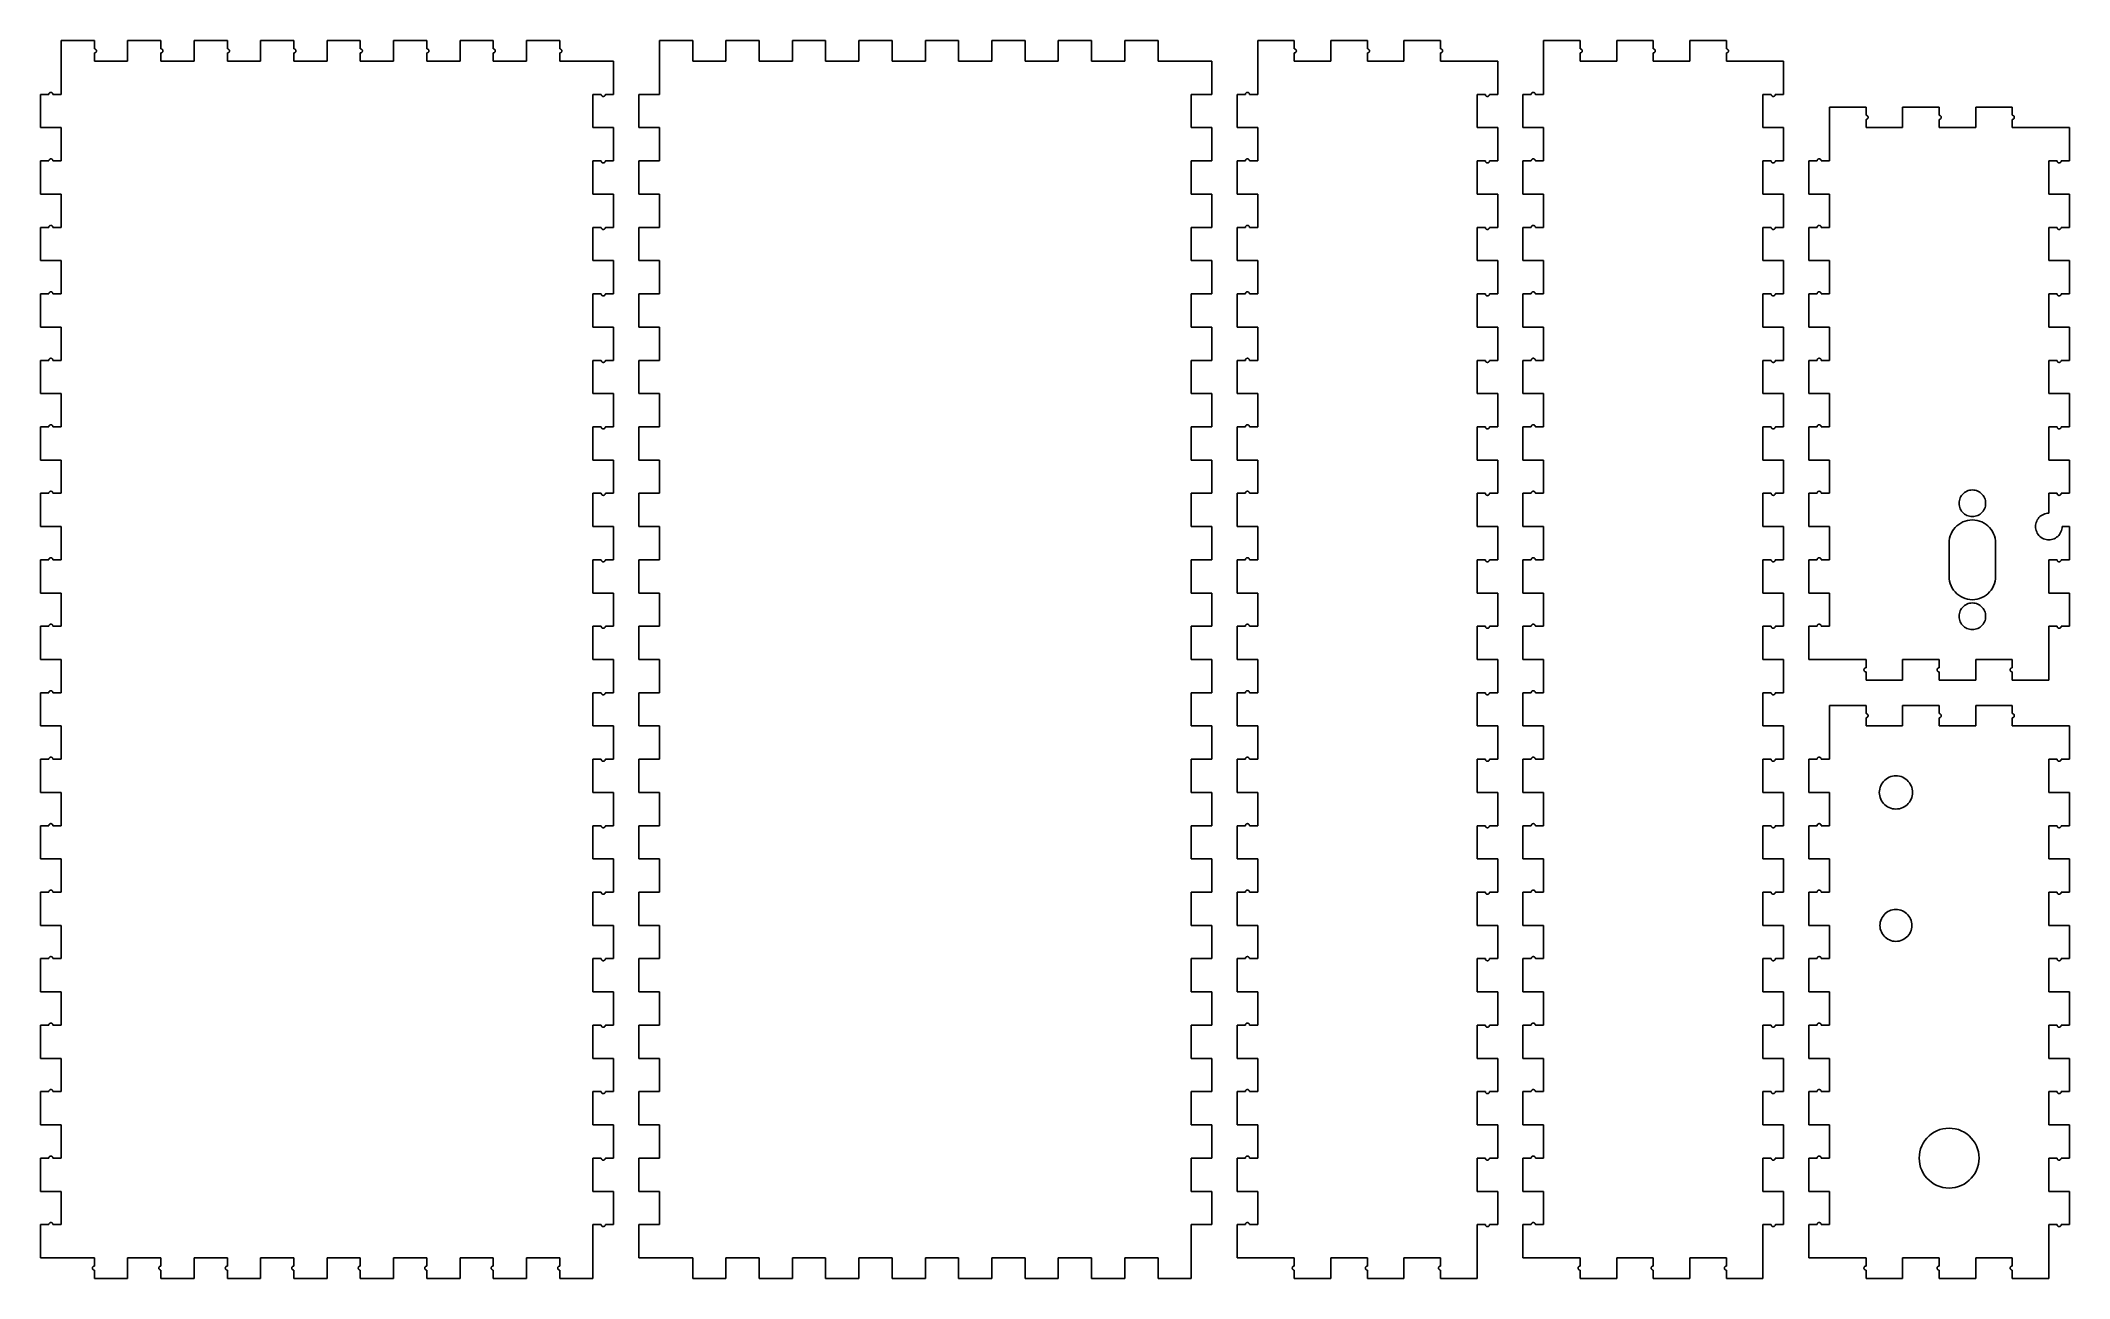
# Model space of a CAD drawing. Header units: metres. Extents: x -3 to 302, y -3 to 183.
import ezdxf

# ---------------------------------------------------------------- set-up
doc = ezdxf.new("R2010")
doc.units = ezdxf.units.M

msp = doc.modelspace()

# ---------------------------------------------------------------- linework, layer by layer
for p, q in [((5, 183.1), (0, 183.1)), ((0, 183.1), (0, 175)), ((5, 181.86), (5, 183.1)), ((5.03239, 181.858), (5, 181.86)), ((5, 181.24), (5.03239, 181.242)), ((5, 180), (5, 181.24)), ((5.06444, 181.853), (5.03239, 181.858)), ((5.03239, 181.242), (5.06444, 181.247)), ((5.09579, 181.845), (5.06444, 181.853)), ((5.06444, 181.247), (5.09579, 181.255)), ((5.12608, 181.833), (5.09579, 181.845)), ((5.09579, 181.255), (5.12608, 181.267)), ((5.155, 181.818), (5.12608, 181.833)), ((5.12608, 181.267), (5.155, 181.282)), ((5.18221, 181.801), (5.155, 181.818)), ((5.155, 181.282), (5.18221, 181.299)), ((5.20743, 181.78), (5.18221, 181.801)), ((5.18221, 181.299), (5.20743, 181.32)), ((5.23036, 181.757), (5.20743, 181.78)), ((5.20743, 181.32), (5.23036, 181.343)), ((5.25079, 181.732), (5.23036, 181.757)), ((5.23036, 181.343), (5.25079, 181.368)), ((5.26846, 181.705), (5.25079, 181.732)), ((5.25079, 181.368), (5.26846, 181.395)), ((5.28319, 181.676), (5.26846, 181.705)), ((5.26846, 181.395), (5.28319, 181.424)), ((5.29482, 181.646), (5.28319, 181.676)), ((5.28319, 181.424), (5.29482, 181.454)), ((5.30322, 181.614), (5.29482, 181.646)), ((5.29482, 181.454), (5.30322, 181.486)), ((5.30829, 181.582), (5.30322, 181.614)), ((5.30322, 181.486), (5.30829, 181.518)), ((5.31, 181.55), (5.30829, 181.582)), ((5.30829, 181.518), (5.31, 181.55)), ((15, 183.1), (10, 183.1)), ((10, 183.1), (10, 180)), ((15, 181.86), (15, 183.1)), ((15.0324, 181.858), (15, 181.86)), ((15, 181.24), (15.0324, 181.242)), ((15, 180), (15, 181.24)), ((15.0644, 181.853), (15.0324, 181.858)), ((15.0324, 181.242), (15.0644, 181.247)), ((15.0958, 181.845), (15.0644, 181.853)), ((15.0644, 181.247), (15.0958, 181.255)), ((15.1261, 181.833), (15.0958, 181.845)), ((15.0958, 181.255), (15.1261, 181.267)), ((15.155, 181.818), (15.1261, 181.833)), ((15.1261, 181.267), (15.155, 181.282)), ((15.1822, 181.801), (15.155, 181.818)), ((15.155, 181.282), (15.1822, 181.299)), ((15.2074, 181.78), (15.1822, 181.801)), ((15.1822, 181.299), (15.2074, 181.32)), ((15.2304, 181.757), (15.2074, 181.78)), ((15.2074, 181.32), (15.2304, 181.343)), ((15.2508, 181.732), (15.2304, 181.757)), ((15.2304, 181.343), (15.2508, 181.368)), ((15.2685, 181.705), (15.2508, 181.732)), ((15.2508, 181.368), (15.2685, 181.395)), ((15.2832, 181.676), (15.2685, 181.705)), ((15.2685, 181.395), (15.2832, 181.424)), ((15.2948, 181.646), (15.2832, 181.676)), ((15.2832, 181.424), (15.2948, 181.454)), ((15.3032, 181.614), (15.2948, 181.646)), ((15.2948, 181.454), (15.3032, 181.486)), ((15.3083, 181.582), (15.3032, 181.614)), ((15.3032, 181.486), (15.3083, 181.518)), ((15.31, 181.55), (15.3083, 181.582)), ((15.3083, 181.518), (15.31, 181.55)), ((25, 183.1), (20, 183.1)), ((20, 183.1), (20, 180)), ((25, 181.86), (25, 183.1)), ((25.0324, 181.858), (25, 181.86)), ((25, 181.24), (25.0324, 181.242)), ((25, 180), (25, 181.24)), ((25.0644, 181.853), (25.0324, 181.858)), ((25.0324, 181.242), (25.0644, 181.247)), ((25.0958, 181.845), (25.0644, 181.853)), ((25.0644, 181.247), (25.0958, 181.255)), ((25.1261, 181.833), (25.0958, 181.845)), ((25.0958, 181.255), (25.1261, 181.267)), ((25.155, 181.818), (25.1261, 181.833)), ((25.1261, 181.267), (25.155, 181.282)), ((25.1822, 181.801), (25.155, 181.818)), ((25.155, 181.282), (25.1822, 181.299)), ((25.2074, 181.78), (25.1822, 181.801)), ((25.1822, 181.299), (25.2074, 181.32)), ((25.2304, 181.757), (25.2074, 181.78)), ((25.2074, 181.32), (25.2304, 181.343)), ((25.2508, 181.732), (25.2304, 181.757)), ((25.2304, 181.343), (25.2508, 181.368)), ((25.2685, 181.705), (25.2508, 181.732)), ((25.2508, 181.368), (25.2685, 181.395)), ((25.2832, 181.676), (25.2685, 181.705)), ((25.2685, 181.395), (25.2832, 181.424)), ((25.2948, 181.646), (25.2832, 181.676)), ((25.2832, 181.424), (25.2948, 181.454)), ((25.3032, 181.614), (25.2948, 181.646)), ((25.2948, 181.454), (25.3032, 181.486)), ((25.3083, 181.582), (25.3032, 181.614)), ((25.3032, 181.486), (25.3083, 181.518)), ((25.31, 181.55), (25.3083, 181.582)), ((25.3083, 181.518), (25.31, 181.55)), ((35, 183.1), (30, 183.1)), ((30, 183.1), (30, 180)), ((35, 181.86), (35, 183.1)), ((35.0324, 181.858), (35, 181.86)), ((35, 181.24), (35.0324, 181.242)), ((35, 180), (35, 181.24)), ((35.0644, 181.853), (35.0324, 181.858)), ((35.0324, 181.242), (35.0644, 181.247)), ((35.0958, 181.845), (35.0644, 181.853)), ((35.0644, 181.247), (35.0958, 181.255)), ((35.1261, 181.833), (35.0958, 181.845)), ((35.0958, 181.255), (35.1261, 181.267)), ((35.155, 181.818), (35.1261, 181.833)), ((35.1261, 181.267), (35.155, 181.282)), ((35.1822, 181.801), (35.155, 181.818)), ((35.155, 181.282), (35.1822, 181.299)), ((35.2074, 181.78), (35.1822, 181.801)), ((35.1822, 181.299), (35.2074, 181.32)), ((35.2304, 181.757), (35.2074, 181.78)), ((35.2074, 181.32), (35.2304, 181.343)), ((35.2508, 181.732), (35.2304, 181.757)), ((35.2304, 181.343), (35.2508, 181.368)), ((35.2685, 181.705), (35.2508, 181.732)), ((35.2508, 181.368), (35.2685, 181.395)), ((35.2832, 181.676), (35.2685, 181.705)), ((35.2685, 181.395), (35.2832, 181.424)), ((35.2948, 181.646), (35.2832, 181.676)), ((35.2832, 181.424), (35.2948, 181.454)), ((35.3032, 181.614), (35.2948, 181.646)), ((35.2948, 181.454), (35.3032, 181.486)), ((35.3083, 181.582), (35.3032, 181.614)), ((35.3032, 181.486), (35.3083, 181.518)), ((35.31, 181.55), (35.3083, 181.582)), ((35.3083, 181.518), (35.31, 181.55)), ((45, 183.1), (40, 183.1)), ((40, 183.1), (40, 180)), ((45, 181.86), (45, 183.1)), ((45.0324, 181.858), (45, 181.86)), ((45, 181.24), (45.0324, 181.242)), ((45, 180), (45, 181.24)), ((45.0644, 181.853), (45.0324, 181.858)), ((45.0324, 181.242), (45.0644, 181.247)), ((45.0958, 181.845), (45.0644, 181.853)), ((45.0644, 181.247), (45.0958, 181.255)), ((45.1261, 181.833), (45.0958, 181.845)), ((45.0958, 181.255), (45.1261, 181.267)), ((45.155, 181.818), (45.1261, 181.833)), ((45.1261, 181.267), (45.155, 181.282)), ((45.1822, 181.801), (45.155, 181.818)), ((45.155, 181.282), (45.1822, 181.299)), ((45.2074, 181.78), (45.1822, 181.801)), ((45.1822, 181.299), (45.2074, 181.32)), ((45.2304, 181.757), (45.2074, 181.78)), ((45.2074, 181.32), (45.2304, 181.343)), ((45.2508, 181.732), (45.2304, 181.757)), ((45.2304, 181.343), (45.2508, 181.368)), ((45.2685, 181.705), (45.2508, 181.732)), ((45.2508, 181.368), (45.2685, 181.395)), ((45.2832, 181.676), (45.2685, 181.705)), ((45.2685, 181.395), (45.2832, 181.424)), ((45.2948, 181.646), (45.2832, 181.676)), ((45.2832, 181.424), (45.2948, 181.454)), ((45.3032, 181.614), (45.2948, 181.646)), ((45.2948, 181.454), (45.3032, 181.486)), ((45.3083, 181.582), (45.3032, 181.614)), ((45.3032, 181.486), (45.3083, 181.518)), ((45.31, 181.55), (45.3083, 181.582)), ((45.3083, 181.518), (45.31, 181.55)), ((55, 183.1), (50, 183.1)), ((50, 183.1), (50, 180)), ((55, 181.86), (55, 183.1)), ((55.0324, 181.858), (55, 181.86)), ((55, 181.24), (55.0324, 181.242)), ((55, 180), (55, 181.24)), ((55.0644, 181.853), (55.0324, 181.858)), ((55.0324, 181.242), (55.0644, 181.247)), ((55.0958, 181.845), (55.0644, 181.853)), ((55.0644, 181.247), (55.0958, 181.255)), ((55.1261, 181.833), (55.0958, 181.845)), ((55.0958, 181.255), (55.1261, 181.267)), ((55.155, 181.818), (55.1261, 181.833)), ((55.1261, 181.267), (55.155, 181.282)), ((55.1822, 181.801), (55.155, 181.818)), ((55.155, 181.282), (55.1822, 181.299)), ((55.2074, 181.78), (55.1822, 181.801)), ((55.1822, 181.299), (55.2074, 181.32)), ((55.2304, 181.757), (55.2074, 181.78)), ((55.2074, 181.32), (55.2304, 181.343)), ((55.2508, 181.732), (55.2304, 181.757)), ((55.2304, 181.343), (55.2508, 181.368)), ((55.2685, 181.705), (55.2508, 181.732)), ((55.2508, 181.368), (55.2685, 181.395)), ((55.2832, 181.676), (55.2685, 181.705)), ((55.2685, 181.395), (55.2832, 181.424)), ((55.2948, 181.646), (55.2832, 181.676)), ((55.2832, 181.424), (55.2948, 181.454)), ((55.3032, 181.614), (55.2948, 181.646)), ((55.2948, 181.454), (55.3032, 181.486)), ((55.3083, 181.582), (55.3032, 181.614)), ((55.3032, 181.486), (55.3083, 181.518)), ((55.31, 181.55), (55.3083, 181.582)), ((55.3083, 181.518), (55.31, 181.55)), ((65, 183.1), (60, 183.1)), ((60, 183.1), (60, 180)), ((65, 181.86), (65, 183.1)), ((65.0324, 181.858), (65, 181.86)), ((65, 181.24), (65.0324, 181.242)), ((65, 180), (65, 181.24)), ((65.0644, 181.853), (65.0324, 181.858)), ((65.0324, 181.242), (65.0644, 181.247)), ((65.0958, 181.845), (65.0644, 181.853)), ((65.0644, 181.247), (65.0958, 181.255)), ((65.1261, 181.833), (65.0958, 181.845)), ((65.0958, 181.255), (65.1261, 181.267)), ((65.155, 181.818), (65.1261, 181.833)), ((65.1261, 181.267), (65.155, 181.282)), ((65.1822, 181.801), (65.155, 181.818)), ((65.155, 181.282), (65.1822, 181.299)), ((65.2074, 181.78), (65.1822, 181.801)), ((65.1822, 181.299), (65.2074, 181.32)), ((65.2304, 181.757), (65.2074, 181.78)), ((65.2074, 181.32), (65.2304, 181.343)), ((65.2508, 181.732), (65.2304, 181.757)), ((65.2304, 181.343), (65.2508, 181.368)), ((65.2685, 181.705), (65.2508, 181.732)), ((65.2508, 181.368), (65.2685, 181.395)), ((65.2832, 181.676), (65.2685, 181.705)), ((65.2685, 181.395), (65.2832, 181.424)), ((65.2948, 181.646), (65.2832, 181.676)), ((65.2832, 181.424), (65.2948, 181.454)), ((65.3032, 181.614), (65.2948, 181.646)), ((65.2948, 181.454), (65.3032, 181.486)), ((65.3083, 181.582), (65.3032, 181.614)), ((65.3032, 181.486), (65.3083, 181.518)), ((65.31, 181.55), (65.3083, 181.582)), ((65.3083, 181.518), (65.31, 181.55)), ((75, 183.1), (70, 183.1)), ((70, 183.1), (70, 180)), ((75, 181.86), (75, 183.1)), ((75.0324, 181.858), (75, 181.86)), ((75, 181.24), (75.0324, 181.242)), ((75, 180), (75, 181.24)), ((75.0644, 181.853), (75.0324, 181.858)), ((75.0324, 181.242), (75.0644, 181.247)), ((75.0958, 181.845), (75.0644, 181.853)), ((75.0644, 181.247), (75.0958, 181.255)), ((75.1261, 181.833), (75.0958, 181.845)), ((75.0958, 181.255), (75.1261, 181.267)), ((75.155, 181.818), (75.1261, 181.833)), ((75.1261, 181.267), (75.155, 181.282)), ((75.1822, 181.801), (75.155, 181.818)), ((75.155, 181.282), (75.1822, 181.299)), ((75.2074, 181.78), (75.1822, 181.801)), ((75.1822, 181.299), (75.2074, 181.32)), ((75.2304, 181.757), (75.2074, 181.78)), ((75.2074, 181.32), (75.2304, 181.343)), ((75.2508, 181.732), (75.2304, 181.757)), ((75.2304, 181.343), (75.2508, 181.368)), ((75.2685, 181.705), (75.2508, 181.732)), ((75.2508, 181.368), (75.2685, 181.395)), ((75.2832, 181.676), (75.2685, 181.705)), ((75.2685, 181.395), (75.2832, 181.424)), ((75.2948, 181.646), (75.2832, 181.676)), ((75.2832, 181.424), (75.2948, 181.454)), ((75.3032, 181.614), (75.2948, 181.646)), ((75.2948, 181.454), (75.3032, 181.486)), ((75.3083, 181.582), (75.3032, 181.614)), ((75.3032, 181.486), (75.3083, 181.518)), ((75.31, 181.55), (75.3083, 181.582)), ((75.3083, 181.518), (75.31, 181.55)), ((95, 183.1), (90, 183.1)), ((90, 183.1), (90, 175)), ((95, 180), (95, 183.1)), ((105, 183.1), (100, 183.1)), ((100, 183.1), (100, 180)), ((105, 180), (105, 183.1)), ((115, 183.1), (110, 183.1)), ((110, 183.1), (110, 180)), ((115, 180), (115, 183.1)), ((125, 183.1), (120, 183.1)), ((120, 183.1), (120, 180)), ((125, 180), (125, 183.1)), ((135, 183.1), (130, 183.1)), ((130, 183.1), (130, 180)), ((135, 180), (135, 183.1)), ((145, 183.1), (140, 183.1)), ((140, 183.1), (140, 180)), ((145, 180), (145, 183.1)), ((155, 183.1), (150, 183.1)), ((150, 183.1), (150, 180)), ((155, 180), (155, 183.1)), ((165, 183.1), (160, 183.1)), ((160, 183.1), (160, 180)), ((165, 180), (165, 183.1)), ((185.5, 183.1), (180, 183.1)), ((180, 183.1), (180, 175)), ((185.5, 181.86), (185.5, 183.1)), ((185.532, 181.858), (185.5, 181.86)), ((185.5, 181.24), (185.532, 181.242)), ((185.5, 180), (185.5, 181.24)), ((185.564, 181.853), (185.532, 181.858)), ((185.532, 181.242), (185.564, 181.247)), ((185.596, 181.845), (185.564, 181.853)), ((185.564, 181.247), (185.596, 181.255)), ((185.626, 181.833), (185.596, 181.845)), ((185.596, 181.255), (185.626, 181.267)), ((185.655, 181.818), (185.626, 181.833)), ((185.626, 181.267), (185.655, 181.282)), ((185.682, 181.801), (185.655, 181.818)), ((185.655, 181.282), (185.682, 181.299)), ((185.707, 181.78), (185.682, 181.801)), ((185.682, 181.299), (185.707, 181.32)), ((185.73, 181.757), (185.707, 181.78)), ((185.707, 181.32), (185.73, 181.343)), ((185.751, 181.732), (185.73, 181.757)), ((185.73, 181.343), (185.751, 181.368)), ((185.768, 181.705), (185.751, 181.732)), ((185.751, 181.368), (185.768, 181.395)), ((185.783, 181.676), (185.768, 181.705)), ((185.768, 181.395), (185.783, 181.424)), ((185.795, 181.646), (185.783, 181.676)), ((185.783, 181.424), (185.795, 181.454)), ((185.803, 181.614), (185.795, 181.646)), ((185.795, 181.454), (185.803, 181.486)), ((185.808, 181.582), (185.803, 181.614)), ((185.803, 181.486), (185.808, 181.518)), ((185.81, 181.55), (185.808, 181.582)), ((185.808, 181.518), (185.81, 181.55)), ((196.5, 183.1), (191, 183.1)), ((191, 183.1), (191, 180)), ((196.5, 181.86), (196.5, 183.1)), ((196.532, 181.858), (196.5, 181.86)), ((196.5, 181.24), (196.532, 181.242)), ((196.5, 180), (196.5, 181.24)), ((196.564, 181.853), (196.532, 181.858)), ((196.532, 181.242), (196.564, 181.247)), ((196.596, 181.845), (196.564, 181.853)), ((196.564, 181.247), (196.596, 181.255)), ((196.626, 181.833), (196.596, 181.845)), ((196.596, 181.255), (196.626, 181.267)), ((196.655, 181.818), (196.626, 181.833)), ((196.626, 181.267), (196.655, 181.282)), ((196.682, 181.801), (196.655, 181.818)), ((196.655, 181.282), (196.682, 181.299)), ((196.707, 181.78), (196.682, 181.801)), ((196.682, 181.299), (196.707, 181.32)), ((196.73, 181.757), (196.707, 181.78)), ((196.707, 181.32), (196.73, 181.343)), ((196.751, 181.732), (196.73, 181.757)), ((196.73, 181.343), (196.751, 181.368)), ((196.768, 181.705), (196.751, 181.732)), ((196.751, 181.368), (196.768, 181.395)), ((196.783, 181.676), (196.768, 181.705)), ((196.768, 181.395), (196.783, 181.424)), ((196.795, 181.646), (196.783, 181.676)), ((196.783, 181.424), (196.795, 181.454)), ((196.803, 181.614), (196.795, 181.646)), ((196.795, 181.454), (196.803, 181.486)), ((196.808, 181.582), (196.803, 181.614)), ((196.803, 181.486), (196.808, 181.518)), ((196.81, 181.55), (196.808, 181.582)), ((196.808, 181.518), (196.81, 181.55)), ((207.5, 183.1), (202, 183.1)), ((202, 183.1), (202, 180)), ((207.5, 181.86), (207.5, 183.1)), ((207.532, 181.858), (207.5, 181.86)), ((207.5, 181.24), (207.532, 181.242)), ((207.5, 180), (207.5, 181.24)), ((207.564, 181.853), (207.532, 181.858)), ((207.532, 181.242), (207.564, 181.247)), ((207.596, 181.845), (207.564, 181.853)), ((207.564, 181.247), (207.596, 181.255)), ((207.626, 181.833), (207.596, 181.845)), ((207.596, 181.255), (207.626, 181.267)), ((207.655, 181.818), (207.626, 181.833)), ((207.626, 181.267), (207.655, 181.282)), ((207.682, 181.801), (207.655, 181.818)), ((207.655, 181.282), (207.682, 181.299)), ((207.707, 181.78), (207.682, 181.801)), ((207.682, 181.299), (207.707, 181.32)), ((207.73, 181.757), (207.707, 181.78)), ((207.707, 181.32), (207.73, 181.343)), ((207.751, 181.732), (207.73, 181.757)), ((207.73, 181.343), (207.751, 181.368)), ((207.768, 181.705), (207.751, 181.732)), ((207.751, 181.368), (207.768, 181.395)), ((207.783, 181.676), (207.768, 181.705)), ((207.768, 181.395), (207.783, 181.424)), ((207.795, 181.646), (207.783, 181.676)), ((207.783, 181.424), (207.795, 181.454)), ((207.803, 181.614), (207.795, 181.646)), ((207.795, 181.454), (207.803, 181.486)), ((207.808, 181.582), (207.803, 181.614)), ((207.803, 181.486), (207.808, 181.518)), ((207.81, 181.55), (207.808, 181.582)), ((207.808, 181.518), (207.81, 181.55)), ((228.5, 183.1), (223, 183.1)), ((223, 183.1), (223, 175)), ((228.5, 181.86), (228.5, 183.1)), ((228.532, 181.858), (228.5, 181.86)), ((228.5, 181.24), (228.532, 181.242)), ((228.5, 180), (228.5, 181.24)), ((228.564, 181.853), (228.532, 181.858)), ((228.532, 181.242), (228.564, 181.247)), ((228.596, 181.845), (228.564, 181.853)), ((228.564, 181.247), (228.596, 181.255)), ((228.626, 181.833), (228.596, 181.845)), ((228.596, 181.255), (228.626, 181.267)), ((228.655, 181.818), (228.626, 181.833)), ((228.626, 181.267), (228.655, 181.282)), ((228.682, 181.801), (228.655, 181.818)), ((228.655, 181.282), (228.682, 181.299)), ((228.707, 181.78), (228.682, 181.801)), ((228.682, 181.299), (228.707, 181.32)), ((228.73, 181.757), (228.707, 181.78)), ((228.707, 181.32), (228.73, 181.343)), ((228.751, 181.732), (228.73, 181.757)), ((228.73, 181.343), (228.751, 181.368)), ((228.768, 181.705), (228.751, 181.732)), ((228.751, 181.368), (228.768, 181.395)), ((228.783, 181.676), (228.768, 181.705)), ((228.768, 181.395), (228.783, 181.424)), ((228.795, 181.646), (228.783, 181.676)), ((228.783, 181.424), (228.795, 181.454)), ((228.803, 181.614), (228.795, 181.646)), ((228.795, 181.454), (228.803, 181.486)), ((228.808, 181.582), (228.803, 181.614)), ((228.803, 181.486), (228.808, 181.518)), ((228.81, 181.55), (228.808, 181.582)), ((228.808, 181.518), (228.81, 181.55)), ((239.5, 183.1), (234, 183.1)), ((234, 183.1), (234, 180)), ((239.5, 181.86), (239.5, 183.1)), ((239.532, 181.858), (239.5, 181.86)), ((239.5, 181.24), (239.532, 181.242)), ((239.5, 180), (239.5, 181.24)), ((239.564, 181.853), (239.532, 181.858)), ((239.532, 181.242), (239.564, 181.247)), ((239.596, 181.845), (239.564, 181.853)), ((239.564, 181.247), (239.596, 181.255)), ((239.626, 181.833), (239.596, 181.845)), ((239.596, 181.255), (239.626, 181.267)), ((239.655, 181.818), (239.626, 181.833)), ((239.626, 181.267), (239.655, 181.282)), ((239.682, 181.801), (239.655, 181.818)), ((239.655, 181.282), (239.682, 181.299)), ((239.707, 181.78), (239.682, 181.801)), ((239.682, 181.299), (239.707, 181.32)), ((239.73, 181.757), (239.707, 181.78)), ((239.707, 181.32), (239.73, 181.343)), ((239.751, 181.732), (239.73, 181.757)), ((239.73, 181.343), (239.751, 181.368)), ((239.768, 181.705), (239.751, 181.732)), ((239.751, 181.368), (239.768, 181.395)), ((239.783, 181.676), (239.768, 181.705)), ((239.768, 181.395), (239.783, 181.424)), ((239.795, 181.646), (239.783, 181.676)), ((239.783, 181.424), (239.795, 181.454)), ((239.803, 181.614), (239.795, 181.646)), ((239.795, 181.454), (239.803, 181.486)), ((239.808, 181.582), (239.803, 181.614)), ((239.803, 181.486), (239.808, 181.518)), ((239.81, 181.55), (239.808, 181.582)), ((239.808, 181.518), (239.81, 181.55)), ((250.5, 183.1), (245, 183.1)), ((245, 183.1), (245, 180)), ((250.5, 181.86), (250.5, 183.1)), ((250.532, 181.858), (250.5, 181.86)), ((250.5, 181.24), (250.532, 181.242)), ((250.5, 180), (250.5, 181.24)), ((250.564, 181.853), (250.532, 181.858)), ((250.532, 181.242), (250.564, 181.247)), ((250.596, 181.845), (250.564, 181.853)), ((250.564, 181.247), (250.596, 181.255)), ((250.626, 181.833), (250.596, 181.845)), ((250.596, 181.255), (250.626, 181.267)), ((250.655, 181.818), (250.626, 181.833)), ((250.626, 181.267), (250.655, 181.282)), ((250.682, 181.801), (250.655, 181.818)), ((250.655, 181.282), (250.682, 181.299)), ((250.707, 181.78), (250.682, 181.801)), ((250.682, 181.299), (250.707, 181.32)), ((250.73, 181.757), (250.707, 181.78)), ((250.707, 181.32), (250.73, 181.343)), ((250.751, 181.732), (250.73, 181.757)), ((250.73, 181.343), (250.751, 181.368)), ((250.768, 181.705), (250.751, 181.732)), ((250.751, 181.368), (250.768, 181.395)), ((250.783, 181.676), (250.768, 181.705)), ((250.768, 181.395), (250.783, 181.424)), ((250.795, 181.646), (250.783, 181.676)), ((250.783, 181.424), (250.795, 181.454)), ((250.803, 181.614), (250.795, 181.646)), ((250.795, 181.454), (250.803, 181.486)), ((250.808, 181.582), (250.803, 181.614)), ((250.803, 181.486), (250.808, 181.518)), ((250.81, 181.55), (250.808, 181.582)), ((250.808, 181.518), (250.81, 181.55)), ((10, 180), (5, 180)), ((20, 180), (15, 180)), ((30, 180), (25, 180)), ((40, 180), (35, 180)), ((50, 180), (45, 180)), ((60, 180), (55, 180)), ((70, 180), (65, 180)), ((83.1, 180), (75, 180)), ((83.1, 175), (83.1, 180)), ((100, 180), (95, 180)), ((110, 180), (105, 180)), ((120, 180), (115, 180)), ((130, 180), (125, 180)), ((140, 180), (135, 180)), ((150, 180), (145, 180)), ((160, 180), (155, 180)), ((173.1, 180), (165, 180)), ((173.1, 175), (173.1, 180)), ((191, 180), (185.5, 180)), ((202, 180), (196.5, 180)), ((216.1, 180), (207.5, 180)), ((216.1, 175), (216.1, 180)), ((234, 180), (228.5, 180)), ((245, 180), (239.5, 180)), ((259.1, 180), (250.5, 180)), ((259.1, 175), (259.1, 180)), ((-1.85999, 175), (-3.09999, 175)), ((-3.09999, 175), (-3.09999, 170)), ((-1.85829, 175.032), (-1.85999, 175)), ((-1.85321, 175.064), (-1.85829, 175.032)), ((-1.84482, 175.096), (-1.85321, 175.064)), ((-1.83319, 175.126), (-1.84482, 175.096)), ((-1.81845, 175.155), (-1.83319, 175.126)), ((-1.80078, 175.182), (-1.81845, 175.155)), ((-1.78036, 175.207), (-1.80078, 175.182)), ((-1.75742, 175.23), (-1.78036, 175.207)), ((-1.73219, 175.251), (-1.75742, 175.23)), ((-1.70499, 175.268), (-1.73219, 175.251)), ((-1.67607, 175.283), (-1.70499, 175.268)), ((-1.64578, 175.295), (-1.67607, 175.283)), ((-1.61444, 175.303), (-1.64578, 175.295)), ((-1.5824, 175.308), (-1.61444, 175.303)), ((-1.54999, 175.31), (-1.5824, 175.308)), ((-1.51758, 175.308), (-1.54999, 175.31)), ((-1.48553, 175.303), (-1.51758, 175.308)), ((-1.45419, 175.295), (-1.48553, 175.303)), ((-1.4239, 175.283), (-1.45419, 175.295)), ((-1.39499, 175.268), (-1.4239, 175.283)), ((-1.36777, 175.251), (-1.39499, 175.268)), ((-1.34256, 175.23), (-1.36777, 175.251)), ((-1.31961, 175.207), (-1.34256, 175.23)), ((-1.29919, 175.182), (-1.31961, 175.207)), ((-1.28152, 175.155), (-1.29919, 175.182)), ((-1.26678, 175.126), (-1.28152, 175.155)), ((-1.25516, 175.096), (-1.26678, 175.126)), ((-1.24677, 175.064), (-1.25516, 175.096)), ((-1.24168, 175.032), (-1.24677, 175.064)), ((-1.23999, 175), (-1.24168, 175.032)), ((0, 175), (-1.23999, 175)), ((80, 170), (80, 175)), ((80, 175), (81.24, 175)), ((81.24, 175), (81.2417, 174.968)), ((81.2417, 174.968), (81.2468, 174.936)), ((81.2468, 174.936), (81.2552, 174.904)), ((81.2552, 174.904), (81.2668, 174.874)), ((81.2668, 174.874), (81.2815, 174.845)), ((81.2815, 174.845), (81.2992, 174.818)), ((81.2992, 174.818), (81.3196, 174.793)), ((81.3196, 174.793), (81.3426, 174.77)), ((81.3426, 174.77), (81.3678, 174.749)), ((81.3678, 174.749), (81.395, 174.732)), ((81.395, 174.732), (81.4239, 174.717)), ((81.4239, 174.717), (81.4542, 174.705)), ((81.4542, 174.705), (81.4855, 174.697)), ((81.4855, 174.697), (81.5176, 174.692)), ((81.5176, 174.692), (81.55, 174.69)), ((81.55, 174.69), (81.5824, 174.692)), ((81.5824, 174.692), (81.6144, 174.697)), ((81.6144, 174.697), (81.6458, 174.705)), ((81.6458, 174.705), (81.6761, 174.717)), ((81.6761, 174.717), (81.705, 174.732)), ((81.705, 174.732), (81.7322, 174.749)), ((81.7322, 174.749), (81.7574, 174.77)), ((81.7574, 174.77), (81.7804, 174.793)), ((81.7804, 174.793), (81.8008, 174.818)), ((81.8008, 174.818), (81.8185, 174.845)), ((81.8185, 174.845), (81.8332, 174.874)), ((81.8332, 174.874), (81.8448, 174.904)), ((81.8448, 174.904), (81.8532, 174.936)), ((81.8532, 174.936), (81.8583, 174.968)), ((81.8583, 174.968), (81.86, 175)), ((81.86, 175), (83.1, 175)), ((90, 175), (86.9, 175)), ((86.9, 175), (86.9, 170)), ((170, 170), (170, 175)), ((170, 175), (173.1, 175)), ((178.14, 175), (176.9, 175)), ((176.9, 175), (176.9, 170)), ((178.142, 175.032), (178.14, 175)), ((178.147, 175.064), (178.142, 175.032)), ((178.155, 175.096), (178.147, 175.064)), ((178.167, 175.126), (178.155, 175.096)), ((178.182, 175.155), (178.167, 175.126)), ((178.199, 175.182), (178.182, 175.155)), ((178.22, 175.207), (178.199, 175.182)), ((178.243, 175.23), (178.22, 175.207)), ((178.268, 175.251), (178.243, 175.23)), ((178.295, 175.268), (178.268, 175.251)), ((178.324, 175.283), (178.295, 175.268)), ((178.354, 175.295), (178.324, 175.283)), ((178.386, 175.303), (178.354, 175.295)), ((178.418, 175.308), (178.386, 175.303)), ((178.45, 175.31), (178.418, 175.308)), ((178.482, 175.308), (178.45, 175.31)), ((178.514, 175.303), (178.482, 175.308)), ((178.546, 175.295), (178.514, 175.303)), ((178.576, 175.283), (178.546, 175.295)), ((178.605, 175.268), (178.576, 175.283)), ((178.632, 175.251), (178.605, 175.268)), ((178.657, 175.23), (178.632, 175.251)), ((178.68, 175.207), (178.657, 175.23)), ((178.701, 175.182), (178.68, 175.207)), ((178.718, 175.155), (178.701, 175.182)), ((178.733, 175.126), (178.718, 175.155)), ((178.745, 175.096), (178.733, 175.126)), ((178.753, 175.064), (178.745, 175.096)), ((178.758, 175.032), (178.753, 175.064)), ((178.76, 175), (178.758, 175.032)), ((180, 175), (178.76, 175)), ((213, 170), (213, 175)), ((213, 175), (214.24, 175)), ((214.24, 175), (214.242, 174.968)), ((214.242, 174.968), (214.247, 174.936)), ((214.247, 174.936), (214.255, 174.904)), ((214.255, 174.904), (214.267, 174.874)), ((214.267, 174.874), (214.282, 174.845)), ((214.282, 174.845), (214.299, 174.818)), ((214.299, 174.818), (214.32, 174.793)), ((214.32, 174.793), (214.343, 174.77)), ((214.343, 174.77), (214.368, 174.749)), ((214.368, 174.749), (214.395, 174.732)), ((214.395, 174.732), (214.424, 174.717)), ((214.424, 174.717), (214.454, 174.705)), ((214.454, 174.705), (214.486, 174.697)), ((214.486, 174.697), (214.518, 174.692)), ((214.518, 174.692), (214.55, 174.69)), ((214.55, 174.69), (214.582, 174.692)), ((214.582, 174.692), (214.614, 174.697)), ((214.614, 174.697), (214.646, 174.705)), ((214.646, 174.705), (214.676, 174.717)), ((214.676, 174.717), (214.705, 174.732)), ((214.705, 174.732), (214.732, 174.749)), ((214.732, 174.749), (214.757, 174.77)), ((214.757, 174.77), (214.78, 174.793)), ((214.78, 174.793), (214.801, 174.818)), ((214.801, 174.818), (214.818, 174.845)), ((214.818, 174.845), (214.833, 174.874)), ((214.833, 174.874), (214.845, 174.904)), ((214.845, 174.904), (214.853, 174.936)), ((214.853, 174.936), (214.858, 174.968)), ((214.858, 174.968), (214.86, 175)), ((214.86, 175), (216.1, 175)), ((221.14, 175), (219.9, 175)), ((219.9, 175), (219.9, 170)), ((221.142, 175.032), (221.14, 175)), ((221.147, 175.064), (221.142, 175.032)), ((221.155, 175.096), (221.147, 175.064)), ((221.167, 175.126), (221.155, 175.096)), ((221.182, 175.155), (221.167, 175.126)), ((221.199, 175.182), (221.182, 175.155)), ((221.22, 175.207), (221.199, 175.182)), ((221.243, 175.23), (221.22, 175.207)), ((221.268, 175.251), (221.243, 175.23)), ((221.295, 175.268), (221.268, 175.251)), ((221.324, 175.283), (221.295, 175.268)), ((221.354, 175.295), (221.324, 175.283)), ((221.386, 175.303), (221.354, 175.295)), ((221.418, 175.308), (221.386, 175.303)), ((221.45, 175.31), (221.418, 175.308)), ((221.482, 175.308), (221.45, 175.31)), ((221.514, 175.303), (221.482, 175.308)), ((221.546, 175.295), (221.514, 175.303)), ((221.576, 175.283), (221.546, 175.295)), ((221.605, 175.268), (221.576, 175.283)), ((221.632, 175.251), (221.605, 175.268)), ((221.657, 175.23), (221.632, 175.251)), ((221.68, 175.207), (221.657, 175.23)), ((221.701, 175.182), (221.68, 175.207)), ((221.718, 175.155), (221.701, 175.182)), ((221.733, 175.126), (221.718, 175.155)), ((221.745, 175.096), (221.733, 175.126)), ((221.753, 175.064), (221.745, 175.096)), ((221.758, 175.032), (221.753, 175.064)), ((221.76, 175), (221.758, 175.032)), ((223, 175), (221.76, 175)), ((256, 170), (256, 175)), ((256, 175), (257.24, 175)), ((257.24, 175), (257.242, 174.968)), ((257.242, 174.968), (257.247, 174.936)), ((257.247, 174.936), (257.255, 174.904)), ((257.255, 174.904), (257.267, 174.874)), ((257.267, 174.874), (257.282, 174.845)), ((257.282, 174.845), (257.299, 174.818)), ((257.299, 174.818), (257.32, 174.793)), ((257.32, 174.793), (257.343, 174.77)), ((257.343, 174.77), (257.368, 174.749)), ((257.368, 174.749), (257.395, 174.732)), ((257.395, 174.732), (257.424, 174.717)), ((257.424, 174.717), (257.454, 174.705)), ((257.454, 174.705), (257.486, 174.697)), ((257.486, 174.697), (257.518, 174.692)), ((257.518, 174.692), (257.55, 174.69)), ((257.55, 174.69), (257.582, 174.692)), ((257.582, 174.692), (257.614, 174.697)), ((257.614, 174.697), (257.646, 174.705)), ((257.646, 174.705), (257.676, 174.717)), ((257.676, 174.717), (257.705, 174.732)), ((257.705, 174.732), (257.732, 174.749)), ((257.732, 174.749), (257.757, 174.77)), ((257.757, 174.77), (257.78, 174.793)), ((257.78, 174.793), (257.801, 174.818)), ((257.801, 174.818), (257.818, 174.845)), ((257.818, 174.845), (257.833, 174.874)), ((257.833, 174.874), (257.845, 174.904)), ((257.845, 174.904), (257.853, 174.936)), ((257.853, 174.936), (257.858, 174.968)), ((257.858, 174.968), (257.86, 175)), ((257.86, 175), (259.1, 175)), ((271.5, 173.1), (266, 173.1)), ((266, 173.1), (266, 165)), ((271.5, 171.86), (271.5, 173.1)), ((271.532, 171.858), (271.5, 171.86)), ((271.5, 171.24), (271.532, 171.242)), ((271.5, 170), (271.5, 171.24)), ((271.564, 171.853), (271.532, 171.858)), ((271.532, 171.242), (271.564, 171.247)), ((271.596, 171.845), (271.564, 171.853)), ((271.564, 171.247), (271.596, 171.255)), ((271.626, 171.833), (271.596, 171.845)), ((271.596, 171.255), (271.626, 171.267)), ((271.655, 171.818), (271.626, 171.833)), ((271.626, 171.267), (271.655, 171.282)), ((271.682, 171.801), (271.655, 171.818)), ((271.655, 171.282), (271.682, 171.299)), ((271.707, 171.78), (271.682, 171.801)), ((271.682, 171.299), (271.707, 171.32)), ((271.73, 171.757), (271.707, 171.78)), ((271.707, 171.32), (271.73, 171.343)), ((271.751, 171.732), (271.73, 171.757)), ((271.73, 171.343), (271.751, 171.368)), ((271.768, 171.705), (271.751, 171.732)), ((271.751, 171.368), (271.768, 171.395)), ((271.783, 171.676), (271.768, 171.705)), ((271.768, 171.395), (271.783, 171.424)), ((271.795, 171.646), (271.783, 171.676)), ((271.783, 171.424), (271.795, 171.454)), ((271.803, 171.614), (271.795, 171.646)), ((271.795, 171.454), (271.803, 171.486)), ((271.808, 171.582), (271.803, 171.614)), ((271.803, 171.486), (271.808, 171.518)), ((271.81, 171.55), (271.808, 171.582)), ((271.808, 171.518), (271.81, 171.55)), ((282.5, 173.1), (277, 173.1)), ((277, 173.1), (277, 170)), ((282.5, 171.86), (282.5, 173.1)), ((282.532, 171.858), (282.5, 171.86)), ((282.5, 171.24), (282.532, 171.242)), ((282.5, 170), (282.5, 171.24)), ((282.564, 171.853), (282.532, 171.858)), ((282.532, 171.242), (282.564, 171.247)), ((282.596, 171.845), (282.564, 171.853)), ((282.564, 171.247), (282.596, 171.255)), ((282.626, 171.833), (282.596, 171.845)), ((282.596, 171.255), (282.626, 171.267)), ((282.655, 171.818), (282.626, 171.833)), ((282.626, 171.267), (282.655, 171.282)), ((282.682, 171.801), (282.655, 171.818)), ((282.655, 171.282), (282.682, 171.299)), ((282.707, 171.78), (282.682, 171.801)), ((282.682, 171.299), (282.707, 171.32)), ((282.73, 171.757), (282.707, 171.78)), ((282.707, 171.32), (282.73, 171.343)), ((282.751, 171.732), (282.73, 171.757)), ((282.73, 171.343), (282.751, 171.368)), ((282.768, 171.705), (282.751, 171.732)), ((282.751, 171.368), (282.768, 171.395)), ((282.783, 171.676), (282.768, 171.705)), ((282.768, 171.395), (282.783, 171.424)), ((282.795, 171.646), (282.783, 171.676)), ((282.783, 171.424), (282.795, 171.454)), ((282.803, 171.614), (282.795, 171.646)), ((282.795, 171.454), (282.803, 171.486)), ((282.808, 171.582), (282.803, 171.614)), ((282.803, 171.486), (282.808, 171.518)), ((282.81, 171.55), (282.808, 171.582)), ((282.808, 171.518), (282.81, 171.55)), ((293.5, 173.1), (288, 173.1)), ((288, 173.1), (288, 170)), ((293.5, 171.86), (293.5, 173.1)), ((293.532, 171.858), (293.5, 171.86)), ((293.5, 171.24), (293.532, 171.242)), ((293.5, 170), (293.5, 171.24)), ((293.564, 171.853), (293.532, 171.858)), ((293.532, 171.242), (293.564, 171.247)), ((293.596, 171.845), (293.564, 171.853)), ((293.564, 171.247), (293.596, 171.255)), ((293.626, 171.833), (293.596, 171.845)), ((293.596, 171.255), (293.626, 171.267)), ((293.655, 171.818), (293.626, 171.833)), ((293.626, 171.267), (293.655, 171.282)), ((293.682, 171.801), (293.655, 171.818)), ((293.655, 171.282), (293.682, 171.299)), ((293.707, 171.78), (293.682, 171.801)), ((293.682, 171.299), (293.707, 171.32)), ((293.73, 171.757), (293.707, 171.78)), ((293.707, 171.32), (293.73, 171.343)), ((293.751, 171.732), (293.73, 171.757)), ((293.73, 171.343), (293.751, 171.368)), ((293.768, 171.705), (293.751, 171.732)), ((293.751, 171.368), (293.768, 171.395)), ((293.783, 171.676), (293.768, 171.705)), ((293.768, 171.395), (293.783, 171.424)), ((293.795, 171.646), (293.783, 171.676)), ((293.783, 171.424), (293.795, 171.454)), ((293.803, 171.614), (293.795, 171.646)), ((293.795, 171.454), (293.803, 171.486)), ((293.808, 171.582), (293.803, 171.614)), ((293.803, 171.486), (293.808, 171.518)), ((293.81, 171.55), (293.808, 171.582)), ((293.808, 171.518), (293.81, 171.55)), ((-3.09999, 170), (0, 170)), ((0, 170), (0, 165)), ((83.1, 170), (80, 170)), ((83.1, 165), (83.1, 170)), ((86.9, 170), (90, 170)), ((90, 170), (90, 165)), ((173.1, 170), (170, 170)), ((173.1, 165), (173.1, 170)), ((176.9, 170), (180, 170)), ((180, 170), (180, 165)), ((216.1, 170), (213, 170)), ((216.1, 165), (216.1, 170)), ((219.9, 170), (223, 170)), ((223, 170), (223, 165)), ((259.1, 170), (256, 170)), ((259.1, 165), (259.1, 170)), ((277, 170), (271.5, 170)), ((288, 170), (282.5, 170)), ((302.1, 170), (293.5, 170)), ((302.1, 165), (302.1, 170)), ((-1.85999, 165), (-3.09999, 165)), ((-3.09999, 165), (-3.09999, 160)), ((-1.85829, 165.032), (-1.85999, 165)), ((-1.85321, 165.064), (-1.85829, 165.032)), ((-1.84482, 165.096), (-1.85321, 165.064)), ((-1.83319, 165.126), (-1.84482, 165.096)), ((-1.81845, 165.155), (-1.83319, 165.126)), ((-1.80078, 165.182), (-1.81845, 165.155)), ((-1.78036, 165.207), (-1.80078, 165.182)), ((-1.75742, 165.23), (-1.78036, 165.207)), ((-1.73219, 165.251), (-1.75742, 165.23)), ((-1.70499, 165.268), (-1.73219, 165.251)), ((-1.67607, 165.283), (-1.70499, 165.268)), ((-1.64578, 165.295), (-1.67607, 165.283)), ((-1.61444, 165.303), (-1.64578, 165.295)), ((-1.5824, 165.308), (-1.61444, 165.303)), ((-1.54999, 165.31), (-1.5824, 165.308)), ((-1.51758, 165.308), (-1.54999, 165.31)), ((-1.48553, 165.303), (-1.51758, 165.308)), ((-1.45419, 165.295), (-1.48553, 165.303)), ((-1.4239, 165.283), (-1.45419, 165.295)), ((-1.39499, 165.268), (-1.4239, 165.283)), ((-1.36777, 165.251), (-1.39499, 165.268)), ((-1.34256, 165.23), (-1.36777, 165.251)), ((-1.31961, 165.207), (-1.34256, 165.23)), ((-1.29919, 165.182), (-1.31961, 165.207)), ((-1.28152, 165.155), (-1.29919, 165.182)), ((-1.26678, 165.126), (-1.28152, 165.155)), ((-1.25516, 165.096), (-1.26678, 165.126)), ((-1.24677, 165.064), (-1.25516, 165.096)), ((-1.24168, 165.032), (-1.24677, 165.064)), ((-1.23999, 165), (-1.24168, 165.032)), ((0, 165), (-1.23999, 165)), ((80, 160), (80, 165)), ((80, 165), (81.24, 165)), ((81.24, 165), (81.2417, 164.968)), ((81.2417, 164.968), (81.2468, 164.936)), ((81.2468, 164.936), (81.2552, 164.904)), ((81.2552, 164.904), (81.2668, 164.874)), ((81.2668, 164.874), (81.2815, 164.845)), ((81.2815, 164.845), (81.2992, 164.818)), ((81.2992, 164.818), (81.3196, 164.793)), ((81.7804, 164.793), (81.8008, 164.818)), ((81.8008, 164.818), (81.8185, 164.845)), ((81.8185, 164.845), (81.8332, 164.874)), ((81.8332, 164.874), (81.8448, 164.904)), ((81.8448, 164.904), (81.8532, 164.936)), ((81.8532, 164.936), (81.8583, 164.968)), ((81.8583, 164.968), (81.86, 165)), ((81.86, 165), (83.1, 165)), ((90, 165), (86.9, 165)), ((86.9, 165), (86.9, 160)), ((170, 160), (170, 165)), ((170, 165), (173.1, 165)), ((178.14, 165), (176.9, 165)), ((176.9, 165), (176.9, 160)), ((178.142, 165.032), (178.14, 165)), ((178.147, 165.064), (178.142, 165.032)), ((178.155, 165.096), (178.147, 165.064)), ((178.167, 165.126), (178.155, 165.096)), ((178.182, 165.155), (178.167, 165.126)), ((178.199, 165.182), (178.182, 165.155)), ((178.22, 165.207), (178.199, 165.182)), ((178.243, 165.23), (178.22, 165.207)), ((178.268, 165.251), (178.243, 165.23)), ((178.295, 165.268), (178.268, 165.251)), ((178.324, 165.283), (178.295, 165.268)), ((178.354, 165.295), (178.324, 165.283)), ((178.386, 165.303), (178.354, 165.295)), ((178.418, 165.308), (178.386, 165.303)), ((178.45, 165.31), (178.418, 165.308)), ((178.482, 165.308), (178.45, 165.31)), ((178.514, 165.303), (178.482, 165.308)), ((178.546, 165.295), (178.514, 165.303)), ((178.576, 165.283), (178.546, 165.295)), ((178.605, 165.268), (178.576, 165.283)), ((178.632, 165.251), (178.605, 165.268)), ((178.657, 165.23), (178.632, 165.251)), ((178.68, 165.207), (178.657, 165.23)), ((178.701, 165.182), (178.68, 165.207)), ((178.718, 165.155), (178.701, 165.182)), ((178.733, 165.126), (178.718, 165.155)), ((178.745, 165.096), (178.733, 165.126)), ((178.753, 165.064), (178.745, 165.096)), ((178.758, 165.032), (178.753, 165.064)), ((178.76, 165), (178.758, 165.032)), ((180, 165), (178.76, 165)), ((213, 160), (213, 165)), ((213, 165), (214.24, 165)), ((214.24, 165), (214.242, 164.968)), ((214.242, 164.968), (214.247, 164.936)), ((214.247, 164.936), (214.255, 164.904)), ((214.255, 164.904), (214.267, 164.874)), ((214.267, 164.874), (214.282, 164.845)), ((214.282, 164.845), (214.299, 164.818)), ((214.299, 164.818), (214.32, 164.793)), ((214.78, 164.793), (214.801, 164.818)), ((214.801, 164.818), (214.818, 164.845)), ((214.818, 164.845), (214.833, 164.874)), ((214.833, 164.874), (214.845, 164.904)), ((214.845, 164.904), (214.853, 164.936)), ((214.853, 164.936), (214.858, 164.968)), ((214.858, 164.968), (214.86, 165)), ((214.86, 165), (216.1, 165)), ((221.14, 165), (219.9, 165)), ((219.9, 165), (219.9, 160)), ((221.142, 165.032), (221.14, 165)), ((221.147, 165.064), (221.142, 165.032)), ((221.155, 165.096), (221.147, 165.064)), ((221.167, 165.126), (221.155, 165.096)), ((221.182, 165.155), (221.167, 165.126)), ((221.199, 165.182), (221.182, 165.155)), ((221.22, 165.207), (221.199, 165.182)), ((221.243, 165.23), (221.22, 165.207)), ((221.268, 165.251), (221.243, 165.23)), ((221.295, 165.268), (221.268, 165.251)), ((221.324, 165.283), (221.295, 165.268)), ((221.354, 165.295), (221.324, 165.283)), ((221.386, 165.303), (221.354, 165.295)), ((221.418, 165.308), (221.386, 165.303)), ((221.45, 165.31), (221.418, 165.308)), ((221.482, 165.308), (221.45, 165.31)), ((221.514, 165.303), (221.482, 165.308)), ((221.546, 165.295), (221.514, 165.303)), ((221.576, 165.283), (221.546, 165.295)), ((221.605, 165.268), (221.576, 165.283)), ((221.632, 165.251), (221.605, 165.268)), ((221.657, 165.23), (221.632, 165.251)), ((221.68, 165.207), (221.657, 165.23)), ((221.701, 165.182), (221.68, 165.207)), ((221.718, 165.155), (221.701, 165.182)), ((221.733, 165.126), (221.718, 165.155)), ((221.745, 165.096), (221.733, 165.126)), ((221.753, 165.064), (221.745, 165.096)), ((221.758, 165.032), (221.753, 165.064)), ((221.76, 165), (221.758, 165.032)), ((223, 165), (221.76, 165)), ((256, 160), (256, 165)), ((256, 165), (257.24, 165)), ((257.24, 165), (257.242, 164.968)), ((257.242, 164.968), (257.247, 164.936)), ((257.247, 164.936), (257.255, 164.904)), ((257.255, 164.904), (257.267, 164.874)), ((257.267, 164.874), (257.282, 164.845)), ((257.282, 164.845), (257.299, 164.818)), ((257.299, 164.818), (257.32, 164.793)), ((257.78, 164.793), (257.801, 164.818)), ((257.801, 164.818), (257.818, 164.845)), ((257.818, 164.845), (257.833, 164.874)), ((257.833, 164.874), (257.845, 164.904)), ((257.845, 164.904), (257.853, 164.936)), ((257.853, 164.936), (257.858, 164.968)), ((257.858, 164.968), (257.86, 165)), ((257.86, 165), (259.1, 165)), ((264.14, 165), (262.9, 165)), ((262.9, 165), (262.9, 160)), ((264.142, 165.032), (264.14, 165)), ((264.147, 165.064), (264.142, 165.032)), ((264.155, 165.096), (264.147, 165.064)), ((264.167, 165.126), (264.155, 165.096)), ((264.182, 165.155), (264.167, 165.126)), ((264.199, 165.182), (264.182, 165.155)), ((264.22, 165.207), (264.199, 165.182)), ((264.243, 165.23), (264.22, 165.207)), ((264.268, 165.251), (264.243, 165.23)), ((264.295, 165.268), (264.268, 165.251)), ((264.324, 165.283), (264.295, 165.268)), ((264.354, 165.295), (264.324, 165.283)), ((264.386, 165.303), (264.354, 165.295)), ((264.418, 165.308), (264.386, 165.303)), ((264.45, 165.31), (264.418, 165.308)), ((264.482, 165.308), (264.45, 165.31)), ((264.514, 165.303), (264.482, 165.308)), ((264.546, 165.295), (264.514, 165.303)), ((264.576, 165.283), (264.546, 165.295)), ((264.605, 165.268), (264.576, 165.283)), ((264.632, 165.251), (264.605, 165.268)), ((264.657, 165.23), (264.632, 165.251)), ((264.68, 165.207), (264.657, 165.23)), ((264.701, 165.182), (264.68, 165.207)), ((264.718, 165.155), (264.701, 165.182)), ((264.733, 165.126), (264.718, 165.155)), ((264.745, 165.096), (264.733, 165.126)), ((264.753, 165.064), (264.745, 165.096)), ((264.758, 165.032), (264.753, 165.064)), ((264.76, 165), (264.758, 165.032)), ((266, 165), (264.76, 165)), ((299, 160), (299, 165)), ((299, 165), (300.24, 165)), ((300.24, 165), (300.242, 164.968)), ((300.242, 164.968), (300.247, 164.936)), ((300.247, 164.936), (300.255, 164.904)), ((300.255, 164.904), (300.267, 164.874)), ((300.267, 164.874), (300.282, 164.845)), ((300.282, 164.845), (300.299, 164.818)), ((300.299, 164.818), (300.32, 164.793)), ((300.78, 164.793), (300.801, 164.818)), ((300.801, 164.818), (300.818, 164.845)), ((300.818, 164.845), (300.833, 164.874)), ((300.833, 164.874), (300.845, 164.904)), ((300.845, 164.904), (300.853, 164.936)), ((300.853, 164.936), (300.858, 164.968)), ((300.858, 164.968), (300.86, 165)), ((300.86, 165), (302.1, 165)), ((81.3196, 164.793), (81.3426, 164.77)), ((81.3426, 164.77), (81.3678, 164.749)), ((81.3678, 164.749), (81.395, 164.732)), ((81.395, 164.732), (81.4239, 164.717)), ((81.4239, 164.717), (81.4542, 164.705)), ((81.4542, 164.705), (81.4855, 164.697)), ((81.4855, 164.697), (81.5176, 164.692)), ((81.5176, 164.692), (81.55, 164.69)), ((81.55, 164.69), (81.5824, 164.692)), ((81.5824, 164.692), (81.6144, 164.697)), ((81.6144, 164.697), (81.6458, 164.705)), ((81.6458, 164.705), (81.6761, 164.717)), ((81.6761, 164.717), (81.705, 164.732)), ((81.705, 164.732), (81.7322, 164.749)), ((81.7322, 164.749), (81.7574, 164.77)), ((81.7574, 164.77), (81.7804, 164.793)), ((214.32, 164.793), (214.343, 164.77)), ((214.343, 164.77), (214.368, 164.749)), ((214.368, 164.749), (214.395, 164.732)), ((214.395, 164.732), (214.424, 164.717)), ((214.424, 164.717), (214.454, 164.705)), ((214.454, 164.705), (214.486, 164.697)), ((214.486, 164.697), (214.518, 164.692)), ((214.518, 164.692), (214.55, 164.69)), ((214.55, 164.69), (214.582, 164.692)), ((214.582, 164.692), (214.614, 164.697)), ((214.614, 164.697), (214.646, 164.705)), ((214.646, 164.705), (214.676, 164.717)), ((214.676, 164.717), (214.705, 164.732)), ((214.705, 164.732), (214.732, 164.749)), ((214.732, 164.749), (214.757, 164.77)), ((214.757, 164.77), (214.78, 164.793)), ((257.32, 164.793), (257.343, 164.77)), ((257.343, 164.77), (257.368, 164.749)), ((257.368, 164.749), (257.395, 164.732)), ((257.395, 164.732), (257.424, 164.717)), ((257.424, 164.717), (257.454, 164.705)), ((257.454, 164.705), (257.486, 164.697)), ((257.486, 164.697), (257.518, 164.692)), ((257.518, 164.692), (257.55, 164.69)), ((257.55, 164.69), (257.582, 164.692)), ((257.582, 164.692), (257.614, 164.697)), ((257.614, 164.697), (257.646, 164.705)), ((257.646, 164.705), (257.676, 164.717)), ((257.676, 164.717), (257.705, 164.732)), ((257.705, 164.732), (257.732, 164.749)), ((257.732, 164.749), (257.757, 164.77)), ((257.757, 164.77), (257.78, 164.793)), ((300.32, 164.793), (300.343, 164.77)), ((300.343, 164.77), (300.368, 164.749)), ((300.368, 164.749), (300.395, 164.732)), ((300.395, 164.732), (300.424, 164.717)), ((300.424, 164.717), (300.454, 164.705)), ((300.454, 164.705), (300.486, 164.697)), ((300.486, 164.697), (300.518, 164.692)), ((300.518, 164.692), (300.55, 164.69)), ((300.55, 164.69), (300.582, 164.692)), ((300.582, 164.692), (300.614, 164.697)), ((300.614, 164.697), (300.646, 164.705)), ((300.646, 164.705), (300.676, 164.717)), ((300.676, 164.717), (300.705, 164.732)), ((300.705, 164.732), (300.732, 164.749)), ((300.732, 164.749), (300.757, 164.77)), ((300.757, 164.77), (300.78, 164.793)), ((-3.09999, 160), (0, 160)), ((0, 160), (0, 155)), ((83.1, 160), (80, 160)), ((83.1, 155), (83.1, 160)), ((86.9, 160), (90, 160)), ((90, 160), (90, 155)), ((173.1, 160), (170, 160)), ((173.1, 155), (173.1, 160)), ((176.9, 160), (180, 160)), ((180, 160), (180, 155)), ((216.1, 160), (213, 160)), ((216.1, 155), (216.1, 160)), ((219.9, 160), (223, 160)), ((223, 160), (223, 155)), ((259.1, 160), (256, 160)), ((259.1, 155), (259.1, 160)), ((262.9, 160), (266, 160)), ((266, 160), (266, 155)), ((302.1, 160), (299, 160)), ((302.1, 155), (302.1, 160)), ((-1.85999, 155), (-3.09999, 155)), ((-3.09999, 155), (-3.09999, 150)), ((-1.85829, 155.032), (-1.85999, 155)), ((-1.85321, 155.064), (-1.85829, 155.032)), ((-1.84482, 155.096), (-1.85321, 155.064)), ((-1.83319, 155.126), (-1.84482, 155.096)), ((-1.81845, 155.155), (-1.83319, 155.126)), ((-1.80078, 155.182), (-1.81845, 155.155)), ((-1.78036, 155.207), (-1.80078, 155.182)), ((-1.75742, 155.23), (-1.78036, 155.207)), ((-1.73219, 155.251), (-1.75742, 155.23)), ((-1.70499, 155.268), (-1.73219, 155.251)), ((-1.67607, 155.283), (-1.70499, 155.268)), ((-1.64578, 155.295), (-1.67607, 155.283)), ((-1.61444, 155.303), (-1.64578, 155.295)), ((-1.5824, 155.308), (-1.61444, 155.303)), ((-1.54999, 155.31), (-1.5824, 155.308)), ((-1.51758, 155.308), (-1.54999, 155.31)), ((-1.48553, 155.303), (-1.51758, 155.308)), ((-1.45419, 155.295), (-1.48553, 155.303)), ((-1.4239, 155.283), (-1.45419, 155.295)), ((-1.39499, 155.268), (-1.4239, 155.283)), ((-1.36777, 155.251), (-1.39499, 155.268)), ((-1.34256, 155.23), (-1.36777, 155.251)), ((-1.31961, 155.207), (-1.34256, 155.23)), ((-1.29919, 155.182), (-1.31961, 155.207)), ((-1.28152, 155.155), (-1.29919, 155.182)), ((-1.26678, 155.126), (-1.28152, 155.155)), ((-1.25516, 155.096), (-1.26678, 155.126)), ((-1.24677, 155.064), (-1.25516, 155.096)), ((-1.24168, 155.032), (-1.24677, 155.064)), ((-1.23999, 155), (-1.24168, 155.032)), ((0, 155), (-1.23999, 155)), ((80, 150), (80, 155)), ((80, 155), (81.24, 155)), ((81.24, 155), (81.2417, 154.968)), ((81.2417, 154.968), (81.2468, 154.936)), ((81.2468, 154.936), (81.2552, 154.904)), ((81.2552, 154.904), (81.2668, 154.874)), ((81.2668, 154.874), (81.2815, 154.845)), ((81.2815, 154.845), (81.2992, 154.818)), ((81.2992, 154.818), (81.3196, 154.793)), ((81.3196, 154.793), (81.3426, 154.77)), ((81.3426, 154.77), (81.3678, 154.749)), ((81.3678, 154.749), (81.395, 154.732)), ((81.395, 154.732), (81.4239, 154.717)), ((81.4239, 154.717), (81.4542, 154.705)), ((81.4542, 154.705), (81.4855, 154.697)), ((81.4855, 154.697), (81.5176, 154.692)), ((81.5176, 154.692), (81.55, 154.69)), ((81.55, 154.69), (81.5824, 154.692)), ((81.5824, 154.692), (81.6144, 154.697)), ((81.6144, 154.697), (81.6458, 154.705)), ((81.6458, 154.705), (81.6761, 154.717)), ((81.6761, 154.717), (81.705, 154.732)), ((81.705, 154.732), (81.7322, 154.749)), ((81.7322, 154.749), (81.7574, 154.77)), ((81.7574, 154.77), (81.7804, 154.793)), ((81.7804, 154.793), (81.8008, 154.818)), ((81.8008, 154.818), (81.8185, 154.845)), ((81.8185, 154.845), (81.8332, 154.874)), ((81.8332, 154.874), (81.8448, 154.904)), ((81.8448, 154.904), (81.8532, 154.936)), ((81.8532, 154.936), (81.8583, 154.968)), ((81.8583, 154.968), (81.86, 155)), ((81.86, 155), (83.1, 155)), ((90, 155), (86.9, 155)), ((86.9, 155), (86.9, 150)), ((170, 150), (170, 155)), ((170, 155), (173.1, 155)), ((178.14, 155), (176.9, 155)), ((176.9, 155), (176.9, 150)), ((178.142, 155.032), (178.14, 155)), ((178.147, 155.064), (178.142, 155.032)), ((178.155, 155.096), (178.147, 155.064)), ((178.167, 155.126), (178.155, 155.096)), ((178.182, 155.155), (178.167, 155.126)), ((178.199, 155.182), (178.182, 155.155)), ((178.22, 155.207), (178.199, 155.182)), ((178.243, 155.23), (178.22, 155.207)), ((178.268, 155.251), (178.243, 155.23)), ((178.295, 155.268), (178.268, 155.251)), ((178.324, 155.283), (178.295, 155.268)), ((178.354, 155.295), (178.324, 155.283)), ((178.386, 155.303), (178.354, 155.295)), ((178.418, 155.308), (178.386, 155.303)), ((178.45, 155.31), (178.418, 155.308)), ((178.482, 155.308), (178.45, 155.31)), ((178.514, 155.303), (178.482, 155.308)), ((178.546, 155.295), (178.514, 155.303)), ((178.576, 155.283), (178.546, 155.295)), ((178.605, 155.268), (178.576, 155.283)), ((178.632, 155.251), (178.605, 155.268)), ((178.657, 155.23), (178.632, 155.251)), ((178.68, 155.207), (178.657, 155.23)), ((178.701, 155.182), (178.68, 155.207)), ((178.718, 155.155), (178.701, 155.182)), ((178.733, 155.126), (178.718, 155.155)), ((178.745, 155.096), (178.733, 155.126)), ((178.753, 155.064), (178.745, 155.096)), ((178.758, 155.032), (178.753, 155.064)), ((178.76, 155), (178.758, 155.032)), ((180, 155), (178.76, 155)), ((213, 150), (213, 155)), ((213, 155), (214.24, 155)), ((214.24, 155), (214.242, 154.968)), ((214.242, 154.968), (214.247, 154.936)), ((214.247, 154.936), (214.255, 154.904)), ((214.255, 154.904), (214.267, 154.874)), ((214.267, 154.874), (214.282, 154.845)), ((214.282, 154.845), (214.299, 154.818)), ((214.299, 154.818), (214.32, 154.793)), ((214.32, 154.793), (214.343, 154.77)), ((214.343, 154.77), (214.368, 154.749)), ((214.368, 154.749), (214.395, 154.732)), ((214.395, 154.732), (214.424, 154.717)), ((214.424, 154.717), (214.454, 154.705)), ((214.454, 154.705), (214.486, 154.697)), ((214.486, 154.697), (214.518, 154.692)), ((214.518, 154.692), (214.55, 154.69)), ((214.55, 154.69), (214.582, 154.692)), ((214.582, 154.692), (214.614, 154.697)), ((214.614, 154.697), (214.646, 154.705)), ((214.646, 154.705), (214.676, 154.717)), ((214.676, 154.717), (214.705, 154.732)), ((214.705, 154.732), (214.732, 154.749)), ((214.732, 154.749), (214.757, 154.77)), ((214.757, 154.77), (214.78, 154.793)), ((214.78, 154.793), (214.801, 154.818)), ((214.801, 154.818), (214.818, 154.845)), ((214.818, 154.845), (214.833, 154.874)), ((214.833, 154.874), (214.845, 154.904)), ((214.845, 154.904), (214.853, 154.936)), ((214.853, 154.936), (214.858, 154.968)), ((214.858, 154.968), (214.86, 155)), ((214.86, 155), (216.1, 155)), ((221.14, 155), (219.9, 155)), ((219.9, 155), (219.9, 150)), ((221.142, 155.032), (221.14, 155)), ((221.147, 155.064), (221.142, 155.032)), ((221.155, 155.096), (221.147, 155.064)), ((221.167, 155.126), (221.155, 155.096)), ((221.182, 155.155), (221.167, 155.126)), ((221.199, 155.182), (221.182, 155.155)), ((221.22, 155.207), (221.199, 155.182)), ((221.243, 155.23), (221.22, 155.207)), ((221.268, 155.251), (221.243, 155.23)), ((221.295, 155.268), (221.268, 155.251)), ((221.324, 155.283), (221.295, 155.268)), ((221.354, 155.295), (221.324, 155.283)), ((221.386, 155.303), (221.354, 155.295)), ((221.418, 155.308), (221.386, 155.303)), ((221.45, 155.31), (221.418, 155.308)), ((221.482, 155.308), (221.45, 155.31)), ((221.514, 155.303), (221.482, 155.308)), ((221.546, 155.295), (221.514, 155.303)), ((221.576, 155.283), (221.546, 155.295)), ((221.605, 155.268), (221.576, 155.283)), ((221.632, 155.251), (221.605, 155.268)), ((221.657, 155.23), (221.632, 155.251)), ((221.68, 155.207), (221.657, 155.23)), ((221.701, 155.182), (221.68, 155.207)), ((221.718, 155.155), (221.701, 155.182)), ((221.733, 155.126), (221.718, 155.155)), ((221.745, 155.096), (221.733, 155.126)), ((221.753, 155.064), (221.745, 155.096)), ((221.758, 155.032), (221.753, 155.064)), ((221.76, 155), (221.758, 155.032)), ((223, 155), (221.76, 155)), ((256, 150), (256, 155)), ((256, 155), (257.24, 155)), ((257.24, 155), (257.242, 154.968)), ((257.242, 154.968), (257.247, 154.936)), ((257.247, 154.936), (257.255, 154.904)), ((257.255, 154.904), (257.267, 154.874)), ((257.267, 154.874), (257.282, 154.845)), ((257.282, 154.845), (257.299, 154.818)), ((257.299, 154.818), (257.32, 154.793)), ((257.32, 154.793), (257.343, 154.77)), ((257.343, 154.77), (257.368, 154.749)), ((257.368, 154.749), (257.395, 154.732)), ((257.395, 154.732), (257.424, 154.717)), ((257.424, 154.717), (257.454, 154.705)), ((257.454, 154.705), (257.486, 154.697)), ((257.486, 154.697), (257.518, 154.692)), ((257.518, 154.692), (257.55, 154.69)), ((257.55, 154.69), (257.582, 154.692)), ((257.582, 154.692), (257.614, 154.697)), ((257.614, 154.697), (257.646, 154.705)), ((257.646, 154.705), (257.676, 154.717)), ((257.676, 154.717), (257.705, 154.732)), ((257.705, 154.732), (257.732, 154.749)), ((257.732, 154.749), (257.757, 154.77)), ((257.757, 154.77), (257.78, 154.793)), ((257.78, 154.793), (257.801, 154.818)), ((257.801, 154.818), (257.818, 154.845)), ((257.818, 154.845), (257.833, 154.874)), ((257.833, 154.874), (257.845, 154.904)), ((257.845, 154.904), (257.853, 154.936)), ((257.853, 154.936), (257.858, 154.968)), ((257.858, 154.968), (257.86, 155)), ((257.86, 155), (259.1, 155)), ((264.14, 155), (262.9, 155)), ((262.9, 155), (262.9, 150)), ((264.142, 155.032), (264.14, 155)), ((264.147, 155.064), (264.142, 155.032)), ((264.155, 155.096), (264.147, 155.064)), ((264.167, 155.126), (264.155, 155.096)), ((264.182, 155.155), (264.167, 155.126)), ((264.199, 155.182), (264.182, 155.155)), ((264.22, 155.207), (264.199, 155.182)), ((264.243, 155.23), (264.22, 155.207)), ((264.268, 155.251), (264.243, 155.23)), ((264.295, 155.268), (264.268, 155.251)), ((264.324, 155.283), (264.295, 155.268)), ((264.354, 155.295), (264.324, 155.283)), ((264.386, 155.303), (264.354, 155.295)), ((264.418, 155.308), (264.386, 155.303)), ((264.45, 155.31), (264.418, 155.308)), ((264.482, 155.308), (264.45, 155.31)), ((264.514, 155.303), (264.482, 155.308)), ((264.546, 155.295), (264.514, 155.303)), ((264.576, 155.283), (264.546, 155.295)), ((264.605, 155.268), (264.576, 155.283)), ((264.632, 155.251), (264.605, 155.268)), ((264.657, 155.23), (264.632, 155.251)), ((264.68, 155.207), (264.657, 155.23)), ((264.701, 155.182), (264.68, 155.207)), ((264.718, 155.155), (264.701, 155.182)), ((264.733, 155.126), (264.718, 155.155)), ((264.745, 155.096), (264.733, 155.126)), ((264.753, 155.064), (264.745, 155.096)), ((264.758, 155.032), (264.753, 155.064)), ((264.76, 155), (264.758, 155.032)), ((266, 155), (264.76, 155)), ((299, 150), (299, 155)), ((299, 155), (300.24, 155)), ((300.24, 155), (300.242, 154.968)), ((300.242, 154.968), (300.247, 154.936)), ((300.247, 154.936), (300.255, 154.904)), ((300.255, 154.904), (300.267, 154.874)), ((300.267, 154.874), (300.282, 154.845)), ((300.282, 154.845), (300.299, 154.818)), ((300.299, 154.818), (300.32, 154.793)), ((300.32, 154.793), (300.343, 154.77)), ((300.343, 154.77), (300.368, 154.749)), ((300.368, 154.749), (300.395, 154.732)), ((300.395, 154.732), (300.424, 154.717)), ((300.424, 154.717), (300.454, 154.705)), ((300.454, 154.705), (300.486, 154.697)), ((300.486, 154.697), (300.518, 154.692)), ((300.518, 154.692), (300.55, 154.69)), ((300.55, 154.69), (300.582, 154.692)), ((300.582, 154.692), (300.614, 154.697)), ((300.614, 154.697), (300.646, 154.705)), ((300.646, 154.705), (300.676, 154.717)), ((300.676, 154.717), (300.705, 154.732)), ((300.705, 154.732), (300.732, 154.749)), ((300.732, 154.749), (300.757, 154.77)), ((300.757, 154.77), (300.78, 154.793)), ((300.78, 154.793), (300.801, 154.818)), ((300.801, 154.818), (300.818, 154.845)), ((300.818, 154.845), (300.833, 154.874)), ((300.833, 154.874), (300.845, 154.904)), ((300.845, 154.904), (300.853, 154.936)), ((300.853, 154.936), (300.858, 154.968)), ((300.858, 154.968), (300.86, 155)), ((300.86, 155), (302.1, 155)), ((-3.09999, 150), (0, 150)), ((0, 150), (0, 145)), ((83.1, 150), (80, 150)), ((83.1, 145), (83.1, 150)), ((86.9, 150), (90, 150)), ((90, 150), (90, 145)), ((173.1, 150), (170, 150)), ((173.1, 145), (173.1, 150)), ((176.9, 150), (180, 150)), ((180, 150), (180, 145)), ((216.1, 150), (213, 150)), ((216.1, 145), (216.1, 150)), ((219.9, 150), (223, 150)), ((223, 150), (223, 145)), ((259.1, 150), (256, 150)), ((259.1, 145), (259.1, 150)), ((262.9, 150), (266, 150)), ((266, 150), (266, 145)), ((302.1, 150), (299, 150)), ((302.1, 145), (302.1, 150)), ((-1.85999, 145), (-3.09999, 145)), ((-3.09999, 145), (-3.09999, 140)), ((-1.85829, 145.032), (-1.85999, 145)), ((-1.85321, 145.064), (-1.85829, 145.032)), ((-1.84482, 145.096), (-1.85321, 145.064)), ((-1.83319, 145.126), (-1.84482, 145.096)), ((-1.81845, 145.155), (-1.83319, 145.126)), ((-1.80078, 145.182), (-1.81845, 145.155)), ((-1.78036, 145.207), (-1.80078, 145.182)), ((-1.75742, 145.23), (-1.78036, 145.207)), ((-1.73219, 145.251), (-1.75742, 145.23)), ((-1.70499, 145.268), (-1.73219, 145.251)), ((-1.67607, 145.283), (-1.70499, 145.268)), ((-1.64578, 145.295), (-1.67607, 145.283)), ((-1.61444, 145.303), (-1.64578, 145.295)), ((-1.5824, 145.308), (-1.61444, 145.303)), ((-1.54999, 145.31), (-1.5824, 145.308)), ((-1.51758, 145.308), (-1.54999, 145.31)), ((-1.48553, 145.303), (-1.51758, 145.308)), ((-1.45419, 145.295), (-1.48553, 145.303)), ((-1.4239, 145.283), (-1.45419, 145.295)), ((-1.39499, 145.268), (-1.4239, 145.283)), ((-1.36777, 145.251), (-1.39499, 145.268)), ((-1.34256, 145.23), (-1.36777, 145.251)), ((-1.31961, 145.207), (-1.34256, 145.23)), ((-1.29919, 145.182), (-1.31961, 145.207)), ((-1.28152, 145.155), (-1.29919, 145.182)), ((-1.26678, 145.126), (-1.28152, 145.155)), ((-1.25516, 145.096), (-1.26678, 145.126)), ((-1.24677, 145.064), (-1.25516, 145.096)), ((-1.24168, 145.032), (-1.24677, 145.064)), ((-1.23999, 145), (-1.24168, 145.032)), ((0, 145), (-1.23999, 145)), ((80, 140), (80, 145)), ((80, 145), (81.24, 145)), ((81.24, 145), (81.2417, 144.968)), ((81.2417, 144.968), (81.2468, 144.936)), ((81.2468, 144.936), (81.2552, 144.904)), ((81.2552, 144.904), (81.2668, 144.874)), ((81.2668, 144.874), (81.2815, 144.845)), ((81.2815, 144.845), (81.2992, 144.818)), ((81.2992, 144.818), (81.3196, 144.793)), ((81.3196, 144.793), (81.3426, 144.77)), ((81.3426, 144.77), (81.3678, 144.749)), ((81.3678, 144.749), (81.395, 144.732)), ((81.395, 144.732), (81.4239, 144.717)), ((81.4239, 144.717), (81.4542, 144.705)), ((81.4542, 144.705), (81.4855, 144.697)), ((81.4855, 144.697), (81.5176, 144.692)), ((81.5176, 144.692), (81.55, 144.69)), ((81.55, 144.69), (81.5824, 144.692)), ((81.5824, 144.692), (81.6144, 144.697)), ((81.6144, 144.697), (81.6458, 144.705)), ((81.6458, 144.705), (81.6761, 144.717)), ((81.6761, 144.717), (81.705, 144.732)), ((81.705, 144.732), (81.7322, 144.749)), ((81.7322, 144.749), (81.7574, 144.77)), ((81.7574, 144.77), (81.7804, 144.793)), ((81.7804, 144.793), (81.8008, 144.818)), ((81.8008, 144.818), (81.8185, 144.845)), ((81.8185, 144.845), (81.8332, 144.874)), ((81.8332, 144.874), (81.8448, 144.904)), ((81.8448, 144.904), (81.8532, 144.936)), ((81.8532, 144.936), (81.8583, 144.968)), ((81.8583, 144.968), (81.86, 145)), ((81.86, 145), (83.1, 145)), ((90, 145), (86.9, 145)), ((86.9, 145), (86.9, 140)), ((170, 140), (170, 145)), ((170, 145), (173.1, 145)), ((178.14, 145), (176.9, 145)), ((176.9, 145), (176.9, 140)), ((178.142, 145.032), (178.14, 145)), ((178.147, 145.064), (178.142, 145.032)), ((178.155, 145.096), (178.147, 145.064)), ((178.167, 145.126), (178.155, 145.096)), ((178.182, 145.155), (178.167, 145.126)), ((178.199, 145.182), (178.182, 145.155)), ((178.22, 145.207), (178.199, 145.182)), ((178.243, 145.23), (178.22, 145.207)), ((178.268, 145.251), (178.243, 145.23)), ((178.295, 145.268), (178.268, 145.251)), ((178.324, 145.283), (178.295, 145.268)), ((178.354, 145.295), (178.324, 145.283)), ((178.386, 145.303), (178.354, 145.295)), ((178.418, 145.308), (178.386, 145.303)), ((178.45, 145.31), (178.418, 145.308)), ((178.482, 145.308), (178.45, 145.31)), ((178.514, 145.303), (178.482, 145.308)), ((178.546, 145.295), (178.514, 145.303)), ((178.576, 145.283), (178.546, 145.295)), ((178.605, 145.268), (178.576, 145.283)), ((178.632, 145.251), (178.605, 145.268)), ((178.657, 145.23), (178.632, 145.251)), ((178.68, 145.207), (178.657, 145.23)), ((178.701, 145.182), (178.68, 145.207)), ((178.718, 145.155), (178.701, 145.182)), ((178.733, 145.126), (178.718, 145.155)), ((178.745, 145.096), (178.733, 145.126)), ((178.753, 145.064), (178.745, 145.096)), ((178.758, 145.032), (178.753, 145.064)), ((178.76, 145), (178.758, 145.032)), ((180, 145), (178.76, 145)), ((213, 140), (213, 145)), ((213, 145), (214.24, 145)), ((214.24, 145), (214.242, 144.968)), ((214.242, 144.968), (214.247, 144.936)), ((214.247, 144.936), (214.255, 144.904)), ((214.255, 144.904), (214.267, 144.874)), ((214.267, 144.874), (214.282, 144.845)), ((214.282, 144.845), (214.299, 144.818)), ((214.299, 144.818), (214.32, 144.793)), ((214.32, 144.793), (214.343, 144.77)), ((214.343, 144.77), (214.368, 144.749)), ((214.368, 144.749), (214.395, 144.732)), ((214.395, 144.732), (214.424, 144.717)), ((214.424, 144.717), (214.454, 144.705)), ((214.454, 144.705), (214.486, 144.697)), ((214.486, 144.697), (214.518, 144.692)), ((214.518, 144.692), (214.55, 144.69)), ((214.55, 144.69), (214.582, 144.692)), ((214.582, 144.692), (214.614, 144.697)), ((214.614, 144.697), (214.646, 144.705)), ((214.646, 144.705), (214.676, 144.717)), ((214.676, 144.717), (214.705, 144.732)), ((214.705, 144.732), (214.732, 144.749)), ((214.732, 144.749), (214.757, 144.77)), ((214.757, 144.77), (214.78, 144.793)), ((214.78, 144.793), (214.801, 144.818)), ((214.801, 144.818), (214.818, 144.845)), ((214.818, 144.845), (214.833, 144.874)), ((214.833, 144.874), (214.845, 144.904)), ((214.845, 144.904), (214.853, 144.936)), ((214.853, 144.936), (214.858, 144.968)), ((214.858, 144.968), (214.86, 145)), ((214.86, 145), (216.1, 145)), ((221.14, 145), (219.9, 145)), ((219.9, 145), (219.9, 140)), ((221.142, 145.032), (221.14, 145)), ((221.147, 145.064), (221.142, 145.032)), ((221.155, 145.096), (221.147, 145.064)), ((221.167, 145.126), (221.155, 145.096)), ((221.182, 145.155), (221.167, 145.126)), ((221.199, 145.182), (221.182, 145.155)), ((221.22, 145.207), (221.199, 145.182)), ((221.243, 145.23), (221.22, 145.207)), ((221.268, 145.251), (221.243, 145.23)), ((221.295, 145.268), (221.268, 145.251)), ((221.324, 145.283), (221.295, 145.268)), ((221.354, 145.295), (221.324, 145.283)), ((221.386, 145.303), (221.354, 145.295)), ((221.418, 145.308), (221.386, 145.303)), ((221.45, 145.31), (221.418, 145.308)), ((221.482, 145.308), (221.45, 145.31)), ((221.514, 145.303), (221.482, 145.308)), ((221.546, 145.295), (221.514, 145.303)), ((221.576, 145.283), (221.546, 145.295)), ((221.605, 145.268), (221.576, 145.283)), ((221.632, 145.251), (221.605, 145.268)), ((221.657, 145.23), (221.632, 145.251)), ((221.68, 145.207), (221.657, 145.23)), ((221.701, 145.182), (221.68, 145.207)), ((221.718, 145.155), (221.701, 145.182)), ((221.733, 145.126), (221.718, 145.155)), ((221.745, 145.096), (221.733, 145.126)), ((221.753, 145.064), (221.745, 145.096)), ((221.758, 145.032), (221.753, 145.064)), ((221.76, 145), (221.758, 145.032)), ((223, 145), (221.76, 145)), ((256, 140), (256, 145)), ((256, 145), (257.24, 145)), ((257.24, 145), (257.242, 144.968)), ((257.242, 144.968), (257.247, 144.936)), ((257.247, 144.936), (257.255, 144.904)), ((257.255, 144.904), (257.267, 144.874)), ((257.267, 144.874), (257.282, 144.845)), ((257.282, 144.845), (257.299, 144.818)), ((257.299, 144.818), (257.32, 144.793)), ((257.32, 144.793), (257.343, 144.77)), ((257.343, 144.77), (257.368, 144.749)), ((257.368, 144.749), (257.395, 144.732)), ((257.395, 144.732), (257.424, 144.717)), ((257.424, 144.717), (257.454, 144.705)), ((257.454, 144.705), (257.486, 144.697)), ((257.486, 144.697), (257.518, 144.692)), ((257.518, 144.692), (257.55, 144.69)), ((257.55, 144.69), (257.582, 144.692)), ((257.582, 144.692), (257.614, 144.697)), ((257.614, 144.697), (257.646, 144.705)), ((257.646, 144.705), (257.676, 144.717)), ((257.676, 144.717), (257.705, 144.732)), ((257.705, 144.732), (257.732, 144.749)), ((257.732, 144.749), (257.757, 144.77)), ((257.757, 144.77), (257.78, 144.793)), ((257.78, 144.793), (257.801, 144.818)), ((257.801, 144.818), (257.818, 144.845)), ((257.818, 144.845), (257.833, 144.874)), ((257.833, 144.874), (257.845, 144.904)), ((257.845, 144.904), (257.853, 144.936)), ((257.853, 144.936), (257.858, 144.968)), ((257.858, 144.968), (257.86, 145)), ((257.86, 145), (259.1, 145)), ((264.14, 145), (262.9, 145)), ((262.9, 145), (262.9, 140)), ((264.142, 145.032), (264.14, 145)), ((264.147, 145.064), (264.142, 145.032)), ((264.155, 145.096), (264.147, 145.064)), ((264.167, 145.126), (264.155, 145.096)), ((264.182, 145.155), (264.167, 145.126)), ((264.199, 145.182), (264.182, 145.155)), ((264.22, 145.207), (264.199, 145.182)), ((264.243, 145.23), (264.22, 145.207)), ((264.268, 145.251), (264.243, 145.23)), ((264.295, 145.268), (264.268, 145.251)), ((264.324, 145.283), (264.295, 145.268)), ((264.354, 145.295), (264.324, 145.283)), ((264.386, 145.303), (264.354, 145.295)), ((264.418, 145.308), (264.386, 145.303)), ((264.45, 145.31), (264.418, 145.308)), ((264.482, 145.308), (264.45, 145.31)), ((264.514, 145.303), (264.482, 145.308)), ((264.546, 145.295), (264.514, 145.303)), ((264.576, 145.283), (264.546, 145.295)), ((264.605, 145.268), (264.576, 145.283)), ((264.632, 145.251), (264.605, 145.268)), ((264.657, 145.23), (264.632, 145.251)), ((264.68, 145.207), (264.657, 145.23)), ((264.701, 145.182), (264.68, 145.207)), ((264.718, 145.155), (264.701, 145.182)), ((264.733, 145.126), (264.718, 145.155)), ((264.745, 145.096), (264.733, 145.126)), ((264.753, 145.064), (264.745, 145.096)), ((264.758, 145.032), (264.753, 145.064)), ((264.76, 145), (264.758, 145.032)), ((266, 145), (264.76, 145)), ((299, 140), (299, 145)), ((299, 145), (300.24, 145)), ((300.24, 145), (300.242, 144.968)), ((300.242, 144.968), (300.247, 144.936)), ((300.247, 144.936), (300.255, 144.904)), ((300.255, 144.904), (300.267, 144.874)), ((300.267, 144.874), (300.282, 144.845)), ((300.282, 144.845), (300.299, 144.818)), ((300.299, 144.818), (300.32, 144.793)), ((300.32, 144.793), (300.343, 144.77)), ((300.343, 144.77), (300.368, 144.749)), ((300.368, 144.749), (300.395, 144.732)), ((300.395, 144.732), (300.424, 144.717)), ((300.424, 144.717), (300.454, 144.705)), ((300.454, 144.705), (300.486, 144.697)), ((300.486, 144.697), (300.518, 144.692)), ((300.518, 144.692), (300.55, 144.69)), ((300.55, 144.69), (300.582, 144.692)), ((300.582, 144.692), (300.614, 144.697)), ((300.614, 144.697), (300.646, 144.705)), ((300.646, 144.705), (300.676, 144.717)), ((300.676, 144.717), (300.705, 144.732)), ((300.705, 144.732), (300.732, 144.749)), ((300.732, 144.749), (300.757, 144.77)), ((300.757, 144.77), (300.78, 144.793)), ((300.78, 144.793), (300.801, 144.818)), ((300.801, 144.818), (300.818, 144.845)), ((300.818, 144.845), (300.833, 144.874)), ((300.833, 144.874), (300.845, 144.904)), ((300.845, 144.904), (300.853, 144.936)), ((300.853, 144.936), (300.858, 144.968)), ((300.858, 144.968), (300.86, 145)), ((300.86, 145), (302.1, 145)), ((-3.09999, 140), (0, 140)), ((0, 140), (0, 135)), ((83.1, 140), (80, 140)), ((83.1, 135), (83.1, 140)), ((86.9, 140), (90, 140)), ((90, 140), (90, 135)), ((173.1, 140), (170, 140)), ((173.1, 135), (173.1, 140)), ((176.9, 140), (180, 140)), ((180, 140), (180, 135)), ((216.1, 140), (213, 140)), ((216.1, 135), (216.1, 140)), ((219.9, 140), (223, 140)), ((223, 140), (223, 135)), ((259.1, 140), (256, 140)), ((259.1, 135), (259.1, 140)), ((262.9, 140), (266, 140)), ((266, 140), (266, 135)), ((302.1, 140), (299, 140)), ((302.1, 135), (302.1, 140)), ((-1.85999, 135), (-3.09999, 135)), ((-3.09999, 135), (-3.09999, 130)), ((-1.85829, 135.032), (-1.85999, 135)), ((-1.85321, 135.064), (-1.85829, 135.032)), ((-1.84482, 135.096), (-1.85321, 135.064)), ((-1.83319, 135.126), (-1.84482, 135.096)), ((-1.81845, 135.155), (-1.83319, 135.126)), ((-1.80078, 135.182), (-1.81845, 135.155)), ((-1.78036, 135.207), (-1.80078, 135.182)), ((-1.75742, 135.23), (-1.78036, 135.207)), ((-1.73219, 135.251), (-1.75742, 135.23)), ((-1.70499, 135.268), (-1.73219, 135.251)), ((-1.67607, 135.283), (-1.70499, 135.268)), ((-1.64578, 135.295), (-1.67607, 135.283)), ((-1.61444, 135.303), (-1.64578, 135.295)), ((-1.5824, 135.308), (-1.61444, 135.303)), ((-1.54999, 135.31), (-1.5824, 135.308)), ((-1.51758, 135.308), (-1.54999, 135.31)), ((-1.48553, 135.303), (-1.51758, 135.308)), ((-1.45419, 135.295), (-1.48553, 135.303)), ((-1.4239, 135.283), (-1.45419, 135.295)), ((-1.39499, 135.268), (-1.4239, 135.283)), ((-1.36777, 135.251), (-1.39499, 135.268)), ((-1.34256, 135.23), (-1.36777, 135.251)), ((-1.31961, 135.207), (-1.34256, 135.23)), ((-1.29919, 135.182), (-1.31961, 135.207)), ((-1.28152, 135.155), (-1.29919, 135.182)), ((-1.26678, 135.126), (-1.28152, 135.155)), ((-1.25516, 135.096), (-1.26678, 135.126)), ((-1.24677, 135.064), (-1.25516, 135.096)), ((-1.24168, 135.032), (-1.24677, 135.064)), ((-1.23999, 135), (-1.24168, 135.032)), ((0, 135), (-1.23999, 135)), ((80, 130), (80, 135)), ((80, 135), (81.24, 135)), ((81.24, 135), (81.2417, 134.968)), ((81.2417, 134.968), (81.2468, 134.936)), ((81.2468, 134.936), (81.2552, 134.904)), ((81.2552, 134.904), (81.2668, 134.874)), ((81.2668, 134.874), (81.2815, 134.845)), ((81.2815, 134.845), (81.2992, 134.818)), ((81.2992, 134.818), (81.3196, 134.793)), ((81.3196, 134.793), (81.3426, 134.77)), ((81.3426, 134.77), (81.3678, 134.749)), ((81.3678, 134.749), (81.395, 134.732)), ((81.395, 134.732), (81.4239, 134.717)), ((81.4239, 134.717), (81.4542, 134.705)), ((81.4542, 134.705), (81.4855, 134.697)), ((81.4855, 134.697), (81.5176, 134.692)), ((81.5176, 134.692), (81.55, 134.69)), ((81.55, 134.69), (81.5824, 134.692)), ((81.5824, 134.692), (81.6144, 134.697)), ((81.6144, 134.697), (81.6458, 134.705)), ((81.6458, 134.705), (81.6761, 134.717)), ((81.6761, 134.717), (81.705, 134.732)), ((81.705, 134.732), (81.7322, 134.749)), ((81.7322, 134.749), (81.7574, 134.77)), ((81.7574, 134.77), (81.7804, 134.793)), ((81.7804, 134.793), (81.8008, 134.818)), ((81.8008, 134.818), (81.8185, 134.845)), ((81.8185, 134.845), (81.8332, 134.874)), ((81.8332, 134.874), (81.8448, 134.904)), ((81.8448, 134.904), (81.8532, 134.936)), ((81.8532, 134.936), (81.8583, 134.968)), ((81.8583, 134.968), (81.86, 135)), ((81.86, 135), (83.1, 135)), ((90, 135), (86.9, 135)), ((86.9, 135), (86.9, 130)), ((170, 130), (170, 135)), ((170, 135), (173.1, 135)), ((178.14, 135), (176.9, 135)), ((176.9, 135), (176.9, 130)), ((178.142, 135.032), (178.14, 135)), ((178.147, 135.064), (178.142, 135.032)), ((178.155, 135.096), (178.147, 135.064)), ((178.167, 135.126), (178.155, 135.096)), ((178.182, 135.155), (178.167, 135.126)), ((178.199, 135.182), (178.182, 135.155)), ((178.22, 135.207), (178.199, 135.182)), ((178.243, 135.23), (178.22, 135.207)), ((178.268, 135.251), (178.243, 135.23)), ((178.295, 135.268), (178.268, 135.251)), ((178.324, 135.283), (178.295, 135.268)), ((178.354, 135.295), (178.324, 135.283)), ((178.386, 135.303), (178.354, 135.295)), ((178.418, 135.308), (178.386, 135.303)), ((178.45, 135.31), (178.418, 135.308)), ((178.482, 135.308), (178.45, 135.31)), ((178.514, 135.303), (178.482, 135.308)), ((178.546, 135.295), (178.514, 135.303)), ((178.576, 135.283), (178.546, 135.295)), ((178.605, 135.268), (178.576, 135.283)), ((178.632, 135.251), (178.605, 135.268)), ((178.657, 135.23), (178.632, 135.251)), ((178.68, 135.207), (178.657, 135.23)), ((178.701, 135.182), (178.68, 135.207)), ((178.718, 135.155), (178.701, 135.182)), ((178.733, 135.126), (178.718, 135.155)), ((178.745, 135.096), (178.733, 135.126)), ((178.753, 135.064), (178.745, 135.096)), ((178.758, 135.032), (178.753, 135.064)), ((178.76, 135), (178.758, 135.032)), ((180, 135), (178.76, 135)), ((213, 130), (213, 135)), ((213, 135), (214.24, 135)), ((214.24, 135), (214.242, 134.968)), ((214.242, 134.968), (214.247, 134.936)), ((214.247, 134.936), (214.255, 134.904)), ((214.255, 134.904), (214.267, 134.874)), ((214.267, 134.874), (214.282, 134.845)), ((214.282, 134.845), (214.299, 134.818)), ((214.299, 134.818), (214.32, 134.793)), ((214.32, 134.793), (214.343, 134.77)), ((214.343, 134.77), (214.368, 134.749)), ((214.368, 134.749), (214.395, 134.732)), ((214.395, 134.732), (214.424, 134.717)), ((214.424, 134.717), (214.454, 134.705)), ((214.454, 134.705), (214.486, 134.697)), ((214.486, 134.697), (214.518, 134.692)), ((214.518, 134.692), (214.55, 134.69)), ((214.55, 134.69), (214.582, 134.692)), ((214.582, 134.692), (214.614, 134.697)), ((214.614, 134.697), (214.646, 134.705)), ((214.646, 134.705), (214.676, 134.717)), ((214.676, 134.717), (214.705, 134.732)), ((214.705, 134.732), (214.732, 134.749)), ((214.732, 134.749), (214.757, 134.77)), ((214.757, 134.77), (214.78, 134.793)), ((214.78, 134.793), (214.801, 134.818)), ((214.801, 134.818), (214.818, 134.845)), ((214.818, 134.845), (214.833, 134.874)), ((214.833, 134.874), (214.845, 134.904)), ((214.845, 134.904), (214.853, 134.936)), ((214.853, 134.936), (214.858, 134.968)), ((214.858, 134.968), (214.86, 135)), ((214.86, 135), (216.1, 135)), ((221.14, 135), (219.9, 135)), ((219.9, 135), (219.9, 130)), ((221.142, 135.032), (221.14, 135)), ((221.147, 135.064), (221.142, 135.032)), ((221.155, 135.096), (221.147, 135.064)), ((221.167, 135.126), (221.155, 135.096)), ((221.182, 135.155), (221.167, 135.126)), ((221.199, 135.182), (221.182, 135.155)), ((221.22, 135.207), (221.199, 135.182)), ((221.243, 135.23), (221.22, 135.207)), ((221.268, 135.251), (221.243, 135.23)), ((221.295, 135.268), (221.268, 135.251)), ((221.324, 135.283), (221.295, 135.268)), ((221.354, 135.295), (221.324, 135.283)), ((221.386, 135.303), (221.354, 135.295)), ((221.418, 135.308), (221.386, 135.303)), ((221.45, 135.31), (221.418, 135.308)), ((221.482, 135.308), (221.45, 135.31)), ((221.514, 135.303), (221.482, 135.308)), ((221.546, 135.295), (221.514, 135.303)), ((221.576, 135.283), (221.546, 135.295)), ((221.605, 135.268), (221.576, 135.283)), ((221.632, 135.251), (221.605, 135.268)), ((221.657, 135.23), (221.632, 135.251)), ((221.68, 135.207), (221.657, 135.23)), ((221.701, 135.182), (221.68, 135.207)), ((221.718, 135.155), (221.701, 135.182)), ((221.733, 135.126), (221.718, 135.155)), ((221.745, 135.096), (221.733, 135.126)), ((221.753, 135.064), (221.745, 135.096)), ((221.758, 135.032), (221.753, 135.064)), ((221.76, 135), (221.758, 135.032)), ((223, 135), (221.76, 135)), ((256, 130), (256, 135)), ((256, 135), (257.24, 135)), ((257.24, 135), (257.242, 134.968)), ((257.242, 134.968), (257.247, 134.936)), ((257.247, 134.936), (257.255, 134.904)), ((257.255, 134.904), (257.267, 134.874)), ((257.267, 134.874), (257.282, 134.845)), ((257.282, 134.845), (257.299, 134.818)), ((257.299, 134.818), (257.32, 134.793)), ((257.32, 134.793), (257.343, 134.77)), ((257.343, 134.77), (257.368, 134.749)), ((257.368, 134.749), (257.395, 134.732)), ((257.395, 134.732), (257.424, 134.717)), ((257.424, 134.717), (257.454, 134.705)), ((257.454, 134.705), (257.486, 134.697)), ((257.486, 134.697), (257.518, 134.692)), ((257.518, 134.692), (257.55, 134.69)), ((257.55, 134.69), (257.582, 134.692)), ((257.582, 134.692), (257.614, 134.697)), ((257.614, 134.697), (257.646, 134.705)), ((257.646, 134.705), (257.676, 134.717)), ((257.676, 134.717), (257.705, 134.732)), ((257.705, 134.732), (257.732, 134.749)), ((257.732, 134.749), (257.757, 134.77)), ((257.757, 134.77), (257.78, 134.793)), ((257.78, 134.793), (257.801, 134.818)), ((257.801, 134.818), (257.818, 134.845)), ((257.818, 134.845), (257.833, 134.874)), ((257.833, 134.874), (257.845, 134.904)), ((257.845, 134.904), (257.853, 134.936)), ((257.853, 134.936), (257.858, 134.968)), ((257.858, 134.968), (257.86, 135)), ((257.86, 135), (259.1, 135)), ((264.14, 135), (262.9, 135)), ((262.9, 135), (262.9, 130)), ((264.142, 135.032), (264.14, 135)), ((264.147, 135.064), (264.142, 135.032)), ((264.155, 135.096), (264.147, 135.064)), ((264.167, 135.126), (264.155, 135.096)), ((264.182, 135.155), (264.167, 135.126)), ((264.199, 135.182), (264.182, 135.155)), ((264.22, 135.207), (264.199, 135.182)), ((264.243, 135.23), (264.22, 135.207)), ((264.268, 135.251), (264.243, 135.23)), ((264.295, 135.268), (264.268, 135.251)), ((264.324, 135.283), (264.295, 135.268)), ((264.354, 135.295), (264.324, 135.283)), ((264.386, 135.303), (264.354, 135.295)), ((264.418, 135.308), (264.386, 135.303)), ((264.45, 135.31), (264.418, 135.308)), ((264.482, 135.308), (264.45, 135.31)), ((264.514, 135.303), (264.482, 135.308)), ((264.546, 135.295), (264.514, 135.303)), ((264.576, 135.283), (264.546, 135.295)), ((264.605, 135.268), (264.576, 135.283)), ((264.632, 135.251), (264.605, 135.268)), ((264.657, 135.23), (264.632, 135.251)), ((264.68, 135.207), (264.657, 135.23)), ((264.701, 135.182), (264.68, 135.207)), ((264.718, 135.155), (264.701, 135.182)), ((264.733, 135.126), (264.718, 135.155)), ((264.745, 135.096), (264.733, 135.126)), ((264.753, 135.064), (264.745, 135.096)), ((264.758, 135.032), (264.753, 135.064)), ((264.76, 135), (264.758, 135.032)), ((266, 135), (264.76, 135)), ((299, 130), (299, 135)), ((299, 135), (300.24, 135)), ((300.24, 135), (300.242, 134.968)), ((300.242, 134.968), (300.247, 134.936)), ((300.247, 134.936), (300.255, 134.904)), ((300.255, 134.904), (300.267, 134.874)), ((300.267, 134.874), (300.282, 134.845)), ((300.282, 134.845), (300.299, 134.818)), ((300.299, 134.818), (300.32, 134.793)), ((300.32, 134.793), (300.343, 134.77)), ((300.343, 134.77), (300.368, 134.749)), ((300.368, 134.749), (300.395, 134.732)), ((300.395, 134.732), (300.424, 134.717)), ((300.424, 134.717), (300.454, 134.705)), ((300.454, 134.705), (300.486, 134.697)), ((300.486, 134.697), (300.518, 134.692)), ((300.518, 134.692), (300.55, 134.69)), ((300.55, 134.69), (300.582, 134.692)), ((300.582, 134.692), (300.614, 134.697)), ((300.614, 134.697), (300.646, 134.705)), ((300.646, 134.705), (300.676, 134.717)), ((300.676, 134.717), (300.705, 134.732)), ((300.705, 134.732), (300.732, 134.749)), ((300.732, 134.749), (300.757, 134.77)), ((300.757, 134.77), (300.78, 134.793)), ((300.78, 134.793), (300.801, 134.818)), ((300.801, 134.818), (300.818, 134.845)), ((300.818, 134.845), (300.833, 134.874)), ((300.833, 134.874), (300.845, 134.904)), ((300.845, 134.904), (300.853, 134.936)), ((300.853, 134.936), (300.858, 134.968)), ((300.858, 134.968), (300.86, 135)), ((300.86, 135), (302.1, 135)), ((-3.09999, 130), (0, 130)), ((0, 130), (0, 125)), ((83.1, 130), (80, 130)), ((83.1, 125), (83.1, 130)), ((86.9, 130), (90, 130)), ((90, 130), (90, 125)), ((173.1, 130), (170, 130)), ((173.1, 125), (173.1, 130)), ((176.9, 130), (180, 130)), ((180, 130), (180, 125)), ((216.1, 130), (213, 130)), ((216.1, 125), (216.1, 130)), ((219.9, 130), (223, 130)), ((223, 130), (223, 125)), ((259.1, 130), (256, 130)), ((259.1, 125), (259.1, 130)), ((262.9, 130), (266, 130)), ((266, 130), (266, 125)), ((302.1, 130), (299, 130)), ((302.1, 125), (302.1, 130)), ((-1.81845, 125.155), (-1.83319, 125.126)), ((-1.80078, 125.182), (-1.81845, 125.155)), ((-1.78036, 125.207), (-1.80078, 125.182)), ((-1.75742, 125.23), (-1.78036, 125.207)), ((-1.73219, 125.251), (-1.75742, 125.23)), ((-1.70499, 125.268), (-1.73219, 125.251)), ((-1.67607, 125.283), (-1.70499, 125.268)), ((-1.64578, 125.295), (-1.67607, 125.283)), ((-1.61444, 125.303), (-1.64578, 125.295)), ((-1.5824, 125.308), (-1.61444, 125.303)), ((-1.54999, 125.31), (-1.5824, 125.308)), ((-1.51758, 125.308), (-1.54999, 125.31)), ((-1.48553, 125.303), (-1.51758, 125.308)), ((-1.45419, 125.295), (-1.48553, 125.303)), ((-1.4239, 125.283), (-1.45419, 125.295)), ((-1.39499, 125.268), (-1.4239, 125.283)), ((-1.36777, 125.251), (-1.39499, 125.268)), ((-1.34256, 125.23), (-1.36777, 125.251)), ((-1.31961, 125.207), (-1.34256, 125.23)), ((-1.29919, 125.182), (-1.31961, 125.207)), ((-1.28152, 125.155), (-1.29919, 125.182)), ((-1.26678, 125.126), (-1.28152, 125.155)), ((178.182, 125.155), (178.167, 125.126)), ((178.199, 125.182), (178.182, 125.155)), ((178.22, 125.207), (178.199, 125.182)), ((178.243, 125.23), (178.22, 125.207)), ((178.268, 125.251), (178.243, 125.23)), ((178.295, 125.268), (178.268, 125.251)), ((178.324, 125.283), (178.295, 125.268)), ((178.354, 125.295), (178.324, 125.283)), ((178.386, 125.303), (178.354, 125.295)), ((178.418, 125.308), (178.386, 125.303)), ((178.45, 125.31), (178.418, 125.308)), ((178.482, 125.308), (178.45, 125.31)), ((178.514, 125.303), (178.482, 125.308)), ((178.546, 125.295), (178.514, 125.303)), ((178.576, 125.283), (178.546, 125.295)), ((178.605, 125.268), (178.576, 125.283)), ((178.632, 125.251), (178.605, 125.268)), ((178.657, 125.23), (178.632, 125.251)), ((178.68, 125.207), (178.657, 125.23)), ((178.701, 125.182), (178.68, 125.207)), ((178.718, 125.155), (178.701, 125.182)), ((178.733, 125.126), (178.718, 125.155)), ((221.182, 125.155), (221.167, 125.126)), ((221.199, 125.182), (221.182, 125.155)), ((221.22, 125.207), (221.199, 125.182)), ((221.243, 125.23), (221.22, 125.207)), ((221.268, 125.251), (221.243, 125.23)), ((221.295, 125.268), (221.268, 125.251)), ((221.324, 125.283), (221.295, 125.268)), ((221.354, 125.295), (221.324, 125.283)), ((221.386, 125.303), (221.354, 125.295)), ((221.418, 125.308), (221.386, 125.303)), ((221.45, 125.31), (221.418, 125.308)), ((221.482, 125.308), (221.45, 125.31)), ((221.514, 125.303), (221.482, 125.308)), ((221.546, 125.295), (221.514, 125.303)), ((221.576, 125.283), (221.546, 125.295)), ((221.605, 125.268), (221.576, 125.283)), ((221.632, 125.251), (221.605, 125.268)), ((221.657, 125.23), (221.632, 125.251)), ((221.68, 125.207), (221.657, 125.23)), ((221.701, 125.182), (221.68, 125.207)), ((221.718, 125.155), (221.701, 125.182)), ((221.733, 125.126), (221.718, 125.155)), ((264.182, 125.155), (264.167, 125.126)), ((264.199, 125.182), (264.182, 125.155)), ((264.22, 125.207), (264.199, 125.182)), ((264.243, 125.23), (264.22, 125.207)), ((264.268, 125.251), (264.243, 125.23)), ((264.295, 125.268), (264.268, 125.251)), ((264.324, 125.283), (264.295, 125.268)), ((264.354, 125.295), (264.324, 125.283)), ((264.386, 125.303), (264.354, 125.295)), ((264.418, 125.308), (264.386, 125.303)), ((264.45, 125.31), (264.418, 125.308)), ((264.482, 125.308), (264.45, 125.31)), ((264.514, 125.303), (264.482, 125.308)), ((264.546, 125.295), (264.514, 125.303)), ((264.576, 125.283), (264.546, 125.295)), ((264.605, 125.268), (264.576, 125.283)), ((264.632, 125.251), (264.605, 125.268)), ((264.657, 125.23), (264.632, 125.251)), ((264.68, 125.207), (264.657, 125.23)), ((264.701, 125.182), (264.68, 125.207)), ((264.718, 125.155), (264.701, 125.182)), ((264.733, 125.126), (264.718, 125.155)), ((-1.85999, 125), (-3.09999, 125)), ((-3.09999, 125), (-3.09999, 120)), ((-1.85829, 125.032), (-1.85999, 125)), ((-1.85321, 125.064), (-1.85829, 125.032)), ((-1.84482, 125.096), (-1.85321, 125.064)), ((-1.83319, 125.126), (-1.84482, 125.096)), ((-1.25516, 125.096), (-1.26678, 125.126)), ((-1.24677, 125.064), (-1.25516, 125.096)), ((-1.24168, 125.032), (-1.24677, 125.064)), ((-1.23999, 125), (-1.24168, 125.032)), ((0, 125), (-1.23999, 125)), ((80, 120), (80, 125)), ((80, 125), (81.24, 125)), ((81.24, 125), (81.2417, 124.968)), ((81.2417, 124.968), (81.2468, 124.936)), ((81.2468, 124.936), (81.2552, 124.904)), ((81.2552, 124.904), (81.2668, 124.874)), ((81.2668, 124.874), (81.2815, 124.845)), ((81.2815, 124.845), (81.2992, 124.818)), ((81.2992, 124.818), (81.3196, 124.793)), ((81.3196, 124.793), (81.3426, 124.77)), ((81.3426, 124.77), (81.3678, 124.749)), ((81.3678, 124.749), (81.395, 124.732)), ((81.395, 124.732), (81.4239, 124.717)), ((81.4239, 124.717), (81.4542, 124.705)), ((81.4542, 124.705), (81.4855, 124.697)), ((81.4855, 124.697), (81.5176, 124.692)), ((81.5176, 124.692), (81.55, 124.69)), ((81.55, 124.69), (81.5824, 124.692)), ((81.5824, 124.692), (81.6144, 124.697)), ((81.6144, 124.697), (81.6458, 124.705)), ((81.6458, 124.705), (81.6761, 124.717)), ((81.6761, 124.717), (81.705, 124.732)), ((81.705, 124.732), (81.7322, 124.749)), ((81.7322, 124.749), (81.7574, 124.77)), ((81.7574, 124.77), (81.7804, 124.793)), ((81.7804, 124.793), (81.8008, 124.818)), ((81.8008, 124.818), (81.8185, 124.845)), ((81.8185, 124.845), (81.8332, 124.874)), ((81.8332, 124.874), (81.8448, 124.904)), ((81.8448, 124.904), (81.8532, 124.936)), ((81.8532, 124.936), (81.8583, 124.968)), ((81.8583, 124.968), (81.86, 125)), ((81.86, 125), (83.1, 125)), ((90, 125), (86.9, 125)), ((86.9, 125), (86.9, 120)), ((170, 120), (170, 125)), ((170, 125), (173.1, 125)), ((178.14, 125), (176.9, 125)), ((176.9, 125), (176.9, 120)), ((178.142, 125.032), (178.14, 125)), ((178.147, 125.064), (178.142, 125.032)), ((178.155, 125.096), (178.147, 125.064)), ((178.167, 125.126), (178.155, 125.096)), ((178.745, 125.096), (178.733, 125.126)), ((178.753, 125.064), (178.745, 125.096)), ((178.758, 125.032), (178.753, 125.064)), ((178.76, 125), (178.758, 125.032)), ((180, 125), (178.76, 125)), ((213, 120), (213, 125)), ((213, 125), (214.24, 125)), ((214.24, 125), (214.242, 124.968)), ((214.242, 124.968), (214.247, 124.936)), ((214.247, 124.936), (214.255, 124.904)), ((214.255, 124.904), (214.267, 124.874)), ((214.267, 124.874), (214.282, 124.845)), ((214.282, 124.845), (214.299, 124.818)), ((214.299, 124.818), (214.32, 124.793)), ((214.32, 124.793), (214.343, 124.77)), ((214.343, 124.77), (214.368, 124.749)), ((214.368, 124.749), (214.395, 124.732)), ((214.395, 124.732), (214.424, 124.717)), ((214.424, 124.717), (214.454, 124.705)), ((214.454, 124.705), (214.486, 124.697)), ((214.486, 124.697), (214.518, 124.692)), ((214.518, 124.692), (214.55, 124.69)), ((214.55, 124.69), (214.582, 124.692)), ((214.582, 124.692), (214.614, 124.697)), ((214.614, 124.697), (214.646, 124.705)), ((214.646, 124.705), (214.676, 124.717)), ((214.676, 124.717), (214.705, 124.732)), ((214.705, 124.732), (214.732, 124.749)), ((214.732, 124.749), (214.757, 124.77)), ((214.757, 124.77), (214.78, 124.793)), ((214.78, 124.793), (214.801, 124.818)), ((214.801, 124.818), (214.818, 124.845)), ((214.818, 124.845), (214.833, 124.874)), ((214.833, 124.874), (214.845, 124.904)), ((214.845, 124.904), (214.853, 124.936)), ((214.853, 124.936), (214.858, 124.968)), ((214.858, 124.968), (214.86, 125)), ((214.86, 125), (216.1, 125)), ((221.14, 125), (219.9, 125)), ((219.9, 125), (219.9, 120)), ((221.142, 125.032), (221.14, 125)), ((221.147, 125.064), (221.142, 125.032)), ((221.155, 125.096), (221.147, 125.064)), ((221.167, 125.126), (221.155, 125.096)), ((221.745, 125.096), (221.733, 125.126)), ((221.753, 125.064), (221.745, 125.096)), ((221.758, 125.032), (221.753, 125.064)), ((221.76, 125), (221.758, 125.032)), ((223, 125), (221.76, 125)), ((256, 120), (256, 125)), ((256, 125), (257.24, 125)), ((257.24, 125), (257.242, 124.968)), ((257.242, 124.968), (257.247, 124.936)), ((257.247, 124.936), (257.255, 124.904)), ((257.255, 124.904), (257.267, 124.874)), ((257.267, 124.874), (257.282, 124.845)), ((257.282, 124.845), (257.299, 124.818)), ((257.299, 124.818), (257.32, 124.793)), ((257.32, 124.793), (257.343, 124.77)), ((257.343, 124.77), (257.368, 124.749)), ((257.368, 124.749), (257.395, 124.732)), ((257.395, 124.732), (257.424, 124.717)), ((257.424, 124.717), (257.454, 124.705)), ((257.454, 124.705), (257.486, 124.697)), ((257.486, 124.697), (257.518, 124.692)), ((257.518, 124.692), (257.55, 124.69)), ((257.55, 124.69), (257.582, 124.692)), ((257.582, 124.692), (257.614, 124.697)), ((257.614, 124.697), (257.646, 124.705)), ((257.646, 124.705), (257.676, 124.717)), ((257.676, 124.717), (257.705, 124.732)), ((257.705, 124.732), (257.732, 124.749)), ((257.732, 124.749), (257.757, 124.77)), ((257.757, 124.77), (257.78, 124.793)), ((257.78, 124.793), (257.801, 124.818)), ((257.801, 124.818), (257.818, 124.845)), ((257.818, 124.845), (257.833, 124.874)), ((257.833, 124.874), (257.845, 124.904)), ((257.845, 124.904), (257.853, 124.936)), ((257.853, 124.936), (257.858, 124.968)), ((257.858, 124.968), (257.86, 125)), ((257.86, 125), (259.1, 125)), ((264.14, 125), (262.9, 125)), ((262.9, 125), (262.9, 120)), ((264.142, 125.032), (264.14, 125)), ((264.147, 125.064), (264.142, 125.032)), ((264.155, 125.096), (264.147, 125.064)), ((264.167, 125.126), (264.155, 125.096)), ((264.745, 125.096), (264.733, 125.126)), ((264.753, 125.064), (264.745, 125.096)), ((264.758, 125.032), (264.753, 125.064)), ((264.76, 125), (264.758, 125.032)), ((266, 125), (264.76, 125)), ((299, 120), (299, 125)), ((299, 125), (300.24, 125)), ((300.24, 125), (300.242, 124.968)), ((300.242, 124.968), (300.247, 124.936)), ((300.247, 124.936), (300.255, 124.904)), ((300.255, 124.904), (300.267, 124.874)), ((300.267, 124.874), (300.282, 124.845)), ((300.282, 124.845), (300.299, 124.818)), ((300.299, 124.818), (300.32, 124.793)), ((300.32, 124.793), (300.343, 124.77)), ((300.343, 124.77), (300.368, 124.749)), ((300.368, 124.749), (300.395, 124.732)), ((300.395, 124.732), (300.424, 124.717)), ((300.424, 124.717), (300.454, 124.705)), ((300.454, 124.705), (300.486, 124.697)), ((300.486, 124.697), (300.518, 124.692)), ((300.518, 124.692), (300.55, 124.69)), ((300.55, 124.69), (300.582, 124.692)), ((300.582, 124.692), (300.614, 124.697)), ((300.614, 124.697), (300.646, 124.705)), ((300.646, 124.705), (300.676, 124.717)), ((300.676, 124.717), (300.705, 124.732)), ((300.705, 124.732), (300.732, 124.749)), ((300.732, 124.749), (300.757, 124.77)), ((300.757, 124.77), (300.78, 124.793)), ((300.78, 124.793), (300.801, 124.818)), ((300.801, 124.818), (300.818, 124.845)), ((300.818, 124.845), (300.833, 124.874)), ((300.833, 124.874), (300.845, 124.904)), ((300.845, 124.904), (300.853, 124.936)), ((300.853, 124.936), (300.858, 124.968)), ((300.858, 124.968), (300.86, 125)), ((300.86, 125), (302.1, 125)), ((-3.09999, 120), (0, 120)), ((0, 120), (0, 115)), ((83.1, 120), (80, 120)), ((83.1, 115), (83.1, 120)), ((86.9, 120), (90, 120)), ((90, 120), (90, 115)), ((173.1, 120), (170, 120)), ((173.1, 115), (173.1, 120)), ((176.9, 120), (180, 120)), ((180, 120), (180, 115)), ((216.1, 120), (213, 120)), ((216.1, 115), (216.1, 120)), ((219.9, 120), (223, 120)), ((223, 120), (223, 115)), ((259.1, 120), (256, 120)), ((259.1, 115), (259.1, 120)), ((262.9, 120), (266, 120)), ((266, 120), (266, 115)), ((302.1, 120), (299, 120)), ((302.1, 115), (302.1, 120)), ((-1.85999, 115), (-3.09999, 115)), ((-3.09999, 115), (-3.09999, 110)), ((-1.85829, 115.032), (-1.85999, 115)), ((-1.85321, 115.064), (-1.85829, 115.032)), ((-1.84482, 115.096), (-1.85321, 115.064)), ((-1.83319, 115.126), (-1.84482, 115.096)), ((-1.81845, 115.155), (-1.83319, 115.126)), ((-1.80078, 115.182), (-1.81845, 115.155)), ((-1.78036, 115.207), (-1.80078, 115.182)), ((-1.75742, 115.23), (-1.78036, 115.207)), ((-1.73219, 115.251), (-1.75742, 115.23)), ((-1.70499, 115.268), (-1.73219, 115.251)), ((-1.67607, 115.283), (-1.70499, 115.268)), ((-1.64578, 115.295), (-1.67607, 115.283)), ((-1.61444, 115.303), (-1.64578, 115.295)), ((-1.5824, 115.308), (-1.61444, 115.303)), ((-1.54999, 115.31), (-1.5824, 115.308)), ((-1.51758, 115.308), (-1.54999, 115.31)), ((-1.48553, 115.303), (-1.51758, 115.308)), ((-1.45419, 115.295), (-1.48553, 115.303)), ((-1.4239, 115.283), (-1.45419, 115.295)), ((-1.39499, 115.268), (-1.4239, 115.283)), ((-1.36777, 115.251), (-1.39499, 115.268)), ((-1.34256, 115.23), (-1.36777, 115.251)), ((-1.31961, 115.207), (-1.34256, 115.23)), ((-1.29919, 115.182), (-1.31961, 115.207)), ((-1.28152, 115.155), (-1.29919, 115.182)), ((-1.26678, 115.126), (-1.28152, 115.155)), ((-1.25516, 115.096), (-1.26678, 115.126)), ((-1.24677, 115.064), (-1.25516, 115.096)), ((-1.24168, 115.032), (-1.24677, 115.064)), ((-1.23999, 115), (-1.24168, 115.032)), ((0, 115), (-1.23999, 115)), ((80, 110), (80, 115)), ((80, 115), (81.24, 115)), ((81.24, 115), (81.2417, 114.968)), ((81.2417, 114.968), (81.2468, 114.936)), ((81.2468, 114.936), (81.2552, 114.904)), ((81.2552, 114.904), (81.2668, 114.874)), ((81.2668, 114.874), (81.2815, 114.845)), ((81.2815, 114.845), (81.2992, 114.818)), ((81.2992, 114.818), (81.3196, 114.793)), ((81.3196, 114.793), (81.3426, 114.77)), ((81.3426, 114.77), (81.3678, 114.749)), ((81.3678, 114.749), (81.395, 114.732)), ((81.395, 114.732), (81.4239, 114.717)), ((81.4239, 114.717), (81.4542, 114.705)), ((81.4542, 114.705), (81.4855, 114.697)), ((81.4855, 114.697), (81.5176, 114.692)), ((81.5176, 114.692), (81.55, 114.69)), ((81.55, 114.69), (81.5824, 114.692)), ((81.5824, 114.692), (81.6144, 114.697)), ((81.6144, 114.697), (81.6458, 114.705)), ((81.6458, 114.705), (81.6761, 114.717)), ((81.6761, 114.717), (81.705, 114.732)), ((81.705, 114.732), (81.7322, 114.749)), ((81.7322, 114.749), (81.7574, 114.77)), ((81.7574, 114.77), (81.7804, 114.793)), ((81.7804, 114.793), (81.8008, 114.818)), ((81.8008, 114.818), (81.8185, 114.845)), ((81.8185, 114.845), (81.8332, 114.874)), ((81.8332, 114.874), (81.8448, 114.904)), ((81.8448, 114.904), (81.8532, 114.936)), ((81.8532, 114.936), (81.8583, 114.968)), ((81.8583, 114.968), (81.86, 115)), ((81.86, 115), (83.1, 115)), ((90, 115), (86.9, 115)), ((86.9, 115), (86.9, 110)), ((170, 110), (170, 115)), ((170, 115), (173.1, 115)), ((178.14, 115), (176.9, 115)), ((176.9, 115), (176.9, 110)), ((178.142, 115.032), (178.14, 115)), ((178.147, 115.064), (178.142, 115.032)), ((178.155, 115.096), (178.147, 115.064)), ((178.167, 115.126), (178.155, 115.096)), ((178.182, 115.155), (178.167, 115.126)), ((178.199, 115.182), (178.182, 115.155)), ((178.22, 115.207), (178.199, 115.182)), ((178.243, 115.23), (178.22, 115.207)), ((178.268, 115.251), (178.243, 115.23)), ((178.295, 115.268), (178.268, 115.251)), ((178.324, 115.283), (178.295, 115.268)), ((178.354, 115.295), (178.324, 115.283)), ((178.386, 115.303), (178.354, 115.295)), ((178.418, 115.308), (178.386, 115.303)), ((178.45, 115.31), (178.418, 115.308)), ((178.482, 115.308), (178.45, 115.31)), ((178.514, 115.303), (178.482, 115.308)), ((178.546, 115.295), (178.514, 115.303)), ((178.576, 115.283), (178.546, 115.295)), ((178.605, 115.268), (178.576, 115.283)), ((178.632, 115.251), (178.605, 115.268)), ((178.657, 115.23), (178.632, 115.251)), ((178.68, 115.207), (178.657, 115.23)), ((178.701, 115.182), (178.68, 115.207)), ((178.718, 115.155), (178.701, 115.182)), ((178.733, 115.126), (178.718, 115.155)), ((178.745, 115.096), (178.733, 115.126)), ((178.753, 115.064), (178.745, 115.096)), ((178.758, 115.032), (178.753, 115.064)), ((178.76, 115), (178.758, 115.032)), ((180, 115), (178.76, 115)), ((213, 110), (213, 115)), ((213, 115), (214.24, 115)), ((214.24, 115), (214.242, 114.968)), ((214.242, 114.968), (214.247, 114.936)), ((214.247, 114.936), (214.255, 114.904)), ((214.255, 114.904), (214.267, 114.874)), ((214.267, 114.874), (214.282, 114.845)), ((214.282, 114.845), (214.299, 114.818)), ((214.299, 114.818), (214.32, 114.793)), ((214.32, 114.793), (214.343, 114.77)), ((214.343, 114.77), (214.368, 114.749)), ((214.368, 114.749), (214.395, 114.732)), ((214.395, 114.732), (214.424, 114.717)), ((214.424, 114.717), (214.454, 114.705)), ((214.454, 114.705), (214.486, 114.697)), ((214.486, 114.697), (214.518, 114.692)), ((214.518, 114.692), (214.55, 114.69)), ((214.55, 114.69), (214.582, 114.692)), ((214.582, 114.692), (214.614, 114.697)), ((214.614, 114.697), (214.646, 114.705)), ((214.646, 114.705), (214.676, 114.717)), ((214.676, 114.717), (214.705, 114.732)), ((214.705, 114.732), (214.732, 114.749)), ((214.732, 114.749), (214.757, 114.77)), ((214.757, 114.77), (214.78, 114.793)), ((214.78, 114.793), (214.801, 114.818)), ((214.801, 114.818), (214.818, 114.845)), ((214.818, 114.845), (214.833, 114.874)), ((214.833, 114.874), (214.845, 114.904)), ((214.845, 114.904), (214.853, 114.936)), ((214.853, 114.936), (214.858, 114.968)), ((214.858, 114.968), (214.86, 115)), ((214.86, 115), (216.1, 115)), ((221.14, 115), (219.9, 115)), ((219.9, 115), (219.9, 110)), ((221.142, 115.032), (221.14, 115)), ((221.147, 115.064), (221.142, 115.032)), ((221.155, 115.096), (221.147, 115.064)), ((221.167, 115.126), (221.155, 115.096)), ((221.182, 115.155), (221.167, 115.126)), ((221.199, 115.182), (221.182, 115.155)), ((221.22, 115.207), (221.199, 115.182)), ((221.243, 115.23), (221.22, 115.207)), ((221.268, 115.251), (221.243, 115.23)), ((221.295, 115.268), (221.268, 115.251)), ((221.324, 115.283), (221.295, 115.268)), ((221.354, 115.295), (221.324, 115.283)), ((221.386, 115.303), (221.354, 115.295)), ((221.418, 115.308), (221.386, 115.303)), ((221.45, 115.31), (221.418, 115.308)), ((221.482, 115.308), (221.45, 115.31)), ((221.514, 115.303), (221.482, 115.308)), ((221.546, 115.295), (221.514, 115.303)), ((221.576, 115.283), (221.546, 115.295)), ((221.605, 115.268), (221.576, 115.283)), ((221.632, 115.251), (221.605, 115.268)), ((221.657, 115.23), (221.632, 115.251)), ((221.68, 115.207), (221.657, 115.23)), ((221.701, 115.182), (221.68, 115.207)), ((221.718, 115.155), (221.701, 115.182)), ((221.733, 115.126), (221.718, 115.155)), ((221.745, 115.096), (221.733, 115.126)), ((221.753, 115.064), (221.745, 115.096)), ((221.758, 115.032), (221.753, 115.064)), ((221.76, 115), (221.758, 115.032)), ((223, 115), (221.76, 115)), ((256, 110), (256, 115)), ((256, 115), (257.24, 115)), ((257.24, 115), (257.242, 114.968)), ((257.242, 114.968), (257.247, 114.936)), ((257.247, 114.936), (257.255, 114.904)), ((257.255, 114.904), (257.267, 114.874)), ((257.267, 114.874), (257.282, 114.845)), ((257.282, 114.845), (257.299, 114.818)), ((257.299, 114.818), (257.32, 114.793)), ((257.32, 114.793), (257.343, 114.77)), ((257.343, 114.77), (257.368, 114.749)), ((257.368, 114.749), (257.395, 114.732)), ((257.395, 114.732), (257.424, 114.717)), ((257.424, 114.717), (257.454, 114.705)), ((257.454, 114.705), (257.486, 114.697)), ((257.486, 114.697), (257.518, 114.692)), ((257.518, 114.692), (257.55, 114.69)), ((257.55, 114.69), (257.582, 114.692)), ((257.582, 114.692), (257.614, 114.697)), ((257.614, 114.697), (257.646, 114.705)), ((257.646, 114.705), (257.676, 114.717)), ((257.676, 114.717), (257.705, 114.732)), ((257.705, 114.732), (257.732, 114.749)), ((257.732, 114.749), (257.757, 114.77)), ((257.757, 114.77), (257.78, 114.793)), ((257.78, 114.793), (257.801, 114.818)), ((257.801, 114.818), (257.818, 114.845)), ((257.818, 114.845), (257.833, 114.874)), ((257.833, 114.874), (257.845, 114.904)), ((257.845, 114.904), (257.853, 114.936)), ((257.853, 114.936), (257.858, 114.968)), ((257.858, 114.968), (257.86, 115)), ((257.86, 115), (259.1, 115)), ((264.14, 115), (262.9, 115)), ((262.9, 115), (262.9, 110)), ((264.142, 115.032), (264.14, 115)), ((264.147, 115.064), (264.142, 115.032)), ((264.155, 115.096), (264.147, 115.064)), ((264.167, 115.126), (264.155, 115.096)), ((264.182, 115.155), (264.167, 115.126)), ((264.199, 115.182), (264.182, 115.155)), ((264.22, 115.207), (264.199, 115.182)), ((264.243, 115.23), (264.22, 115.207)), ((264.268, 115.251), (264.243, 115.23)), ((264.295, 115.268), (264.268, 115.251)), ((264.324, 115.283), (264.295, 115.268)), ((264.354, 115.295), (264.324, 115.283)), ((264.386, 115.303), (264.354, 115.295)), ((264.418, 115.308), (264.386, 115.303)), ((264.45, 115.31), (264.418, 115.308)), ((264.482, 115.308), (264.45, 115.31)), ((264.514, 115.303), (264.482, 115.308)), ((264.546, 115.295), (264.514, 115.303)), ((264.576, 115.283), (264.546, 115.295)), ((264.605, 115.268), (264.576, 115.283)), ((264.632, 115.251), (264.605, 115.268)), ((264.657, 115.23), (264.632, 115.251)), ((264.68, 115.207), (264.657, 115.23)), ((264.701, 115.182), (264.68, 115.207)), ((264.718, 115.155), (264.701, 115.182)), ((264.733, 115.126), (264.718, 115.155)), ((264.745, 115.096), (264.733, 115.126)), ((264.753, 115.064), (264.745, 115.096)), ((264.758, 115.032), (264.753, 115.064)), ((264.76, 115), (264.758, 115.032)), ((266, 115), (264.76, 115)), ((285.5, 113.5), (285.511, 113.709)), ((285.511, 113.291), (285.5, 113.5)), ((285.511, 113.709), (285.544, 113.916)), ((285.544, 113.084), (285.511, 113.291)), ((285.544, 113.916), (285.598, 114.118)), ((285.598, 112.882), (285.544, 113.084)), ((285.598, 114.118), (285.673, 114.313)), ((285.673, 114.313), (285.768, 114.5)), ((285.768, 114.5), (285.882, 114.676)), ((285.882, 114.676), (286.014, 114.838)), ((286.014, 114.838), (286.162, 114.986)), ((286.162, 114.986), (286.324, 115.118)), ((286.324, 115.118), (286.5, 115.232)), ((286.5, 115.232), (286.687, 115.327)), ((286.687, 115.327), (286.882, 115.402)), ((286.882, 115.402), (287.084, 115.456)), ((287.084, 115.456), (287.291, 115.489)), ((287.291, 115.489), (287.5, 115.5)), ((287.5, 115.5), (287.709, 115.489)), ((287.709, 115.489), (287.916, 115.456)), ((287.916, 115.456), (288.118, 115.402)), ((288.118, 115.402), (288.313, 115.327)), ((288.313, 115.327), (288.5, 115.232)), ((288.5, 115.232), (288.676, 115.118)), ((288.676, 115.118), (288.838, 114.986)), ((288.838, 114.986), (288.986, 114.838)), ((288.986, 114.838), (289.118, 114.676)), ((289.118, 114.676), (289.232, 114.5)), ((289.232, 114.5), (289.327, 114.313)), ((289.327, 114.313), (289.402, 114.118)), ((289.402, 114.118), (289.456, 113.916)), ((289.456, 113.084), (289.402, 112.882)), ((289.456, 113.916), (289.489, 113.709)), ((289.489, 113.291), (289.456, 113.084)), ((289.489, 113.709), (289.5, 113.5)), ((289.5, 113.5), (289.489, 113.291)), ((299, 112), (299, 115)), ((299, 115), (300.24, 115)), ((300.24, 115), (300.242, 114.968)), ((300.242, 114.968), (300.247, 114.936)), ((300.247, 114.936), (300.255, 114.904)), ((300.255, 114.904), (300.267, 114.874)), ((300.267, 114.874), (300.282, 114.845)), ((300.282, 114.845), (300.299, 114.818)), ((300.299, 114.818), (300.32, 114.793)), ((300.32, 114.793), (300.343, 114.77)), ((300.343, 114.77), (300.368, 114.749)), ((300.368, 114.749), (300.395, 114.732)), ((300.395, 114.732), (300.424, 114.717)), ((300.424, 114.717), (300.454, 114.705)), ((300.454, 114.705), (300.486, 114.697)), ((300.486, 114.697), (300.518, 114.692)), ((300.518, 114.692), (300.55, 114.69)), ((300.55, 114.69), (300.582, 114.692)), ((300.582, 114.692), (300.614, 114.697)), ((300.614, 114.697), (300.646, 114.705)), ((300.646, 114.705), (300.676, 114.717)), ((300.676, 114.717), (300.705, 114.732)), ((300.705, 114.732), (300.732, 114.749)), ((300.732, 114.749), (300.757, 114.77)), ((300.757, 114.77), (300.78, 114.793)), ((300.78, 114.793), (300.801, 114.818)), ((300.801, 114.818), (300.818, 114.845)), ((300.818, 114.845), (300.833, 114.874)), ((300.833, 114.874), (300.845, 114.904)), ((300.845, 114.904), (300.853, 114.936)), ((300.853, 114.936), (300.858, 114.968)), ((300.858, 114.968), (300.86, 115)), ((300.86, 115), (302.1, 115)), ((-3.09999, 110), (0, 110)), ((0, 110), (0, 105)), ((83.1, 110), (80, 110)), ((83.1, 105), (83.1, 110)), ((86.9, 110), (90, 110)), ((90, 110), (90, 105)), ((173.1, 110), (170, 110)), ((173.1, 105), (173.1, 110)), ((176.9, 110), (180, 110)), ((180, 110), (180, 105)), ((216.1, 110), (213, 110)), ((216.1, 105), (216.1, 110)), ((219.9, 110), (223, 110)), ((223, 110), (223, 105)), ((259.1, 110), (256, 110)), ((259.1, 105), (259.1, 110)), ((262.9, 110), (266, 110)), ((266, 110), (266, 105)), ((284.899, 109.842), (285.158, 110.101)), ((285.158, 110.101), (285.443, 110.332)), ((285.443, 110.332), (285.75, 110.531)), ((285.673, 112.687), (285.598, 112.882)), ((285.768, 112.5), (285.673, 112.687)), ((285.75, 110.531), (286.076, 110.697)), ((285.882, 112.324), (285.768, 112.5)), ((286.014, 112.162), (285.882, 112.324)), ((286.162, 112.014), (286.014, 112.162)), ((286.076, 110.697), (286.418, 110.829)), ((286.324, 111.882), (286.162, 112.014)), ((286.5, 111.768), (286.324, 111.882)), ((286.418, 110.829), (286.772, 110.924)), ((286.687, 111.673), (286.5, 111.768)), ((286.882, 111.598), (286.687, 111.673)), ((286.772, 110.924), (287.134, 110.981)), ((287.084, 111.544), (286.882, 111.598)), ((287.291, 111.511), (287.084, 111.544)), ((287.134, 110.981), (287.5, 111)), ((287.5, 111.5), (287.291, 111.511)), ((287.709, 111.511), (287.5, 111.5)), ((287.5, 111), (287.866, 110.981)), ((287.916, 111.544), (287.709, 111.511)), ((287.866, 110.981), (288.228, 110.924)), ((288.118, 111.598), (287.916, 111.544)), ((288.313, 111.673), (288.118, 111.598)), ((288.228, 110.924), (288.582, 110.829)), ((288.5, 111.768), (288.313, 111.673)), ((288.676, 111.882), (288.5, 111.768)), ((288.582, 110.829), (288.924, 110.697)), ((288.838, 112.014), (288.676, 111.882)), ((288.986, 112.162), (288.838, 112.014)), ((288.924, 110.697), (289.25, 110.531)), ((289.118, 112.324), (288.986, 112.162)), ((289.232, 112.5), (289.118, 112.324)), ((289.327, 112.687), (289.232, 112.5)), ((289.25, 110.531), (289.557, 110.332)), ((289.402, 112.882), (289.327, 112.687)), ((289.557, 110.332), (289.842, 110.101)), ((289.842, 110.101), (290.101, 109.842)), ((297, 110), (297.011, 110.209)), ((297.011, 109.791), (297, 110)), ((297.011, 110.209), (297.044, 110.416)), ((297.044, 110.416), (297.098, 110.618)), ((297.098, 110.618), (297.173, 110.813)), ((297.173, 110.813), (297.268, 111)), ((297.268, 111), (297.382, 111.176)), ((297.382, 111.176), (297.514, 111.338)), ((297.514, 111.338), (297.662, 111.486)), ((297.662, 111.486), (297.824, 111.618)), ((297.824, 111.618), (298, 111.732)), ((298, 111.732), (298.187, 111.827)), ((298.187, 111.827), (298.382, 111.902)), ((298.382, 111.902), (298.584, 111.956)), ((298.584, 111.956), (298.791, 111.989)), ((298.791, 111.989), (299, 112)), ((301, 110), (300.989, 109.791)), ((302.1, 110), (301, 110)), ((302.1, 105), (302.1, 110)), ((284, 107.5), (284.019, 107.866)), ((284, 102.5), (284, 107.5)), ((284.019, 107.866), (284.076, 108.228)), ((284.076, 108.228), (284.171, 108.582)), ((284.171, 108.582), (284.303, 108.924)), ((284.303, 108.924), (284.469, 109.25)), ((284.469, 109.25), (284.668, 109.557)), ((284.668, 109.557), (284.899, 109.842)), ((290.101, 109.842), (290.332, 109.557)), ((290.332, 109.557), (290.531, 109.25)), ((290.531, 109.25), (290.697, 108.924)), ((290.697, 108.924), (290.829, 108.582)), ((290.829, 108.582), (290.924, 108.228)), ((290.924, 108.228), (290.981, 107.866)), ((290.981, 107.866), (291, 107.5)), ((291, 107.5), (291, 102.5)), ((297.044, 109.584), (297.011, 109.791)), ((297.098, 109.382), (297.044, 109.584)), ((297.173, 109.187), (297.098, 109.382)), ((297.268, 109), (297.173, 109.187)), ((297.382, 108.824), (297.268, 109)), ((297.514, 108.662), (297.382, 108.824)), ((297.662, 108.514), (297.514, 108.662)), ((297.824, 108.382), (297.662, 108.514)), ((298, 108.268), (297.824, 108.382)), ((298.187, 108.173), (298, 108.268)), ((298.382, 108.098), (298.187, 108.173)), ((298.584, 108.044), (298.382, 108.098)), ((298.791, 108.011), (298.584, 108.044)), ((299, 108), (298.791, 108.011)), ((299.209, 108.011), (299, 108)), ((299.416, 108.044), (299.209, 108.011)), ((299.618, 108.098), (299.416, 108.044)), ((299.813, 108.173), (299.618, 108.098)), ((300, 108.268), (299.813, 108.173)), ((300.176, 108.382), (300, 108.268)), ((300.338, 108.514), (300.176, 108.382)), ((300.486, 108.662), (300.338, 108.514)), ((300.618, 108.824), (300.486, 108.662)), ((300.732, 109), (300.618, 108.824)), ((300.827, 109.187), (300.732, 109)), ((300.902, 109.382), (300.827, 109.187)), ((300.956, 109.584), (300.902, 109.382)), ((300.989, 109.791), (300.956, 109.584)), ((-1.85999, 105), (-3.09999, 105)), ((-3.09999, 105), (-3.09999, 100)), ((-1.85829, 105.032), (-1.85999, 105)), ((-1.85321, 105.064), (-1.85829, 105.032)), ((-1.84482, 105.096), (-1.85321, 105.064)), ((-1.83319, 105.126), (-1.84482, 105.096)), ((-1.81845, 105.155), (-1.83319, 105.126)), ((-1.80078, 105.182), (-1.81845, 105.155)), ((-1.78036, 105.207), (-1.80078, 105.182)), ((-1.75742, 105.23), (-1.78036, 105.207)), ((-1.73219, 105.251), (-1.75742, 105.23)), ((-1.70499, 105.268), (-1.73219, 105.251)), ((-1.67607, 105.283), (-1.70499, 105.268)), ((-1.64578, 105.295), (-1.67607, 105.283)), ((-1.61444, 105.303), (-1.64578, 105.295)), ((-1.5824, 105.308), (-1.61444, 105.303)), ((-1.54999, 105.31), (-1.5824, 105.308)), ((-1.51758, 105.308), (-1.54999, 105.31)), ((-1.48553, 105.303), (-1.51758, 105.308)), ((-1.45419, 105.295), (-1.48553, 105.303)), ((-1.4239, 105.283), (-1.45419, 105.295)), ((-1.39499, 105.268), (-1.4239, 105.283)), ((-1.36777, 105.251), (-1.39499, 105.268)), ((-1.34256, 105.23), (-1.36777, 105.251)), ((-1.31961, 105.207), (-1.34256, 105.23)), ((-1.29919, 105.182), (-1.31961, 105.207)), ((-1.28152, 105.155), (-1.29919, 105.182)), ((-1.26678, 105.126), (-1.28152, 105.155)), ((-1.25516, 105.096), (-1.26678, 105.126)), ((-1.24677, 105.064), (-1.25516, 105.096)), ((-1.24168, 105.032), (-1.24677, 105.064)), ((-1.23999, 105), (-1.24168, 105.032)), ((0, 105), (-1.23999, 105)), ((80, 100), (80, 105)), ((80, 105), (81.24, 105)), ((81.24, 105), (81.2417, 104.968)), ((81.2417, 104.968), (81.2468, 104.936)), ((81.2468, 104.936), (81.2552, 104.904)), ((81.2552, 104.904), (81.2668, 104.874)), ((81.2668, 104.874), (81.2815, 104.845)), ((81.2815, 104.845), (81.2992, 104.818)), ((81.2992, 104.818), (81.3196, 104.793)), ((81.3196, 104.793), (81.3426, 104.77)), ((81.3426, 104.77), (81.3678, 104.749)), ((81.3678, 104.749), (81.395, 104.732)), ((81.395, 104.732), (81.4239, 104.717)), ((81.4239, 104.717), (81.4542, 104.705)), ((81.4542, 104.705), (81.4855, 104.697)), ((81.4855, 104.697), (81.5176, 104.692)), ((81.5176, 104.692), (81.55, 104.69)), ((81.55, 104.69), (81.5824, 104.692)), ((81.5824, 104.692), (81.6144, 104.697)), ((81.6144, 104.697), (81.6458, 104.705)), ((81.6458, 104.705), (81.6761, 104.717)), ((81.6761, 104.717), (81.705, 104.732)), ((81.705, 104.732), (81.7322, 104.749)), ((81.7322, 104.749), (81.7574, 104.77)), ((81.7574, 104.77), (81.7804, 104.793)), ((81.7804, 104.793), (81.8008, 104.818)), ((81.8008, 104.818), (81.8185, 104.845)), ((81.8185, 104.845), (81.8332, 104.874)), ((81.8332, 104.874), (81.8448, 104.904)), ((81.8448, 104.904), (81.8532, 104.936)), ((81.8532, 104.936), (81.8583, 104.968)), ((81.8583, 104.968), (81.86, 105)), ((81.86, 105), (83.1, 105)), ((90, 105), (86.9, 105)), ((86.9, 105), (86.9, 100)), ((170, 100), (170, 105)), ((170, 105), (173.1, 105)), ((178.14, 105), (176.9, 105)), ((176.9, 105), (176.9, 100)), ((178.142, 105.032), (178.14, 105)), ((178.147, 105.064), (178.142, 105.032)), ((178.155, 105.096), (178.147, 105.064)), ((178.167, 105.126), (178.155, 105.096)), ((178.182, 105.155), (178.167, 105.126)), ((178.199, 105.182), (178.182, 105.155)), ((178.22, 105.207), (178.199, 105.182)), ((178.243, 105.23), (178.22, 105.207)), ((178.268, 105.251), (178.243, 105.23)), ((178.295, 105.268), (178.268, 105.251)), ((178.324, 105.283), (178.295, 105.268)), ((178.354, 105.295), (178.324, 105.283)), ((178.386, 105.303), (178.354, 105.295)), ((178.418, 105.308), (178.386, 105.303)), ((178.45, 105.31), (178.418, 105.308)), ((178.482, 105.308), (178.45, 105.31)), ((178.514, 105.303), (178.482, 105.308)), ((178.546, 105.295), (178.514, 105.303)), ((178.576, 105.283), (178.546, 105.295)), ((178.605, 105.268), (178.576, 105.283)), ((178.632, 105.251), (178.605, 105.268)), ((178.657, 105.23), (178.632, 105.251)), ((178.68, 105.207), (178.657, 105.23)), ((178.701, 105.182), (178.68, 105.207)), ((178.718, 105.155), (178.701, 105.182)), ((178.733, 105.126), (178.718, 105.155)), ((178.745, 105.096), (178.733, 105.126)), ((178.753, 105.064), (178.745, 105.096)), ((178.758, 105.032), (178.753, 105.064)), ((178.76, 105), (178.758, 105.032)), ((180, 105), (178.76, 105)), ((213, 100), (213, 105)), ((213, 105), (214.24, 105)), ((214.24, 105), (214.242, 104.968)), ((214.242, 104.968), (214.247, 104.936)), ((214.247, 104.936), (214.255, 104.904)), ((214.255, 104.904), (214.267, 104.874)), ((214.267, 104.874), (214.282, 104.845)), ((214.282, 104.845), (214.299, 104.818)), ((214.299, 104.818), (214.32, 104.793)), ((214.32, 104.793), (214.343, 104.77)), ((214.343, 104.77), (214.368, 104.749)), ((214.368, 104.749), (214.395, 104.732)), ((214.395, 104.732), (214.424, 104.717)), ((214.424, 104.717), (214.454, 104.705)), ((214.454, 104.705), (214.486, 104.697)), ((214.486, 104.697), (214.518, 104.692)), ((214.518, 104.692), (214.55, 104.69)), ((214.55, 104.69), (214.582, 104.692)), ((214.582, 104.692), (214.614, 104.697)), ((214.614, 104.697), (214.646, 104.705)), ((214.646, 104.705), (214.676, 104.717)), ((214.676, 104.717), (214.705, 104.732)), ((214.705, 104.732), (214.732, 104.749)), ((214.732, 104.749), (214.757, 104.77)), ((214.757, 104.77), (214.78, 104.793)), ((214.78, 104.793), (214.801, 104.818)), ((214.801, 104.818), (214.818, 104.845)), ((214.818, 104.845), (214.833, 104.874)), ((214.833, 104.874), (214.845, 104.904)), ((214.845, 104.904), (214.853, 104.936)), ((214.853, 104.936), (214.858, 104.968)), ((214.858, 104.968), (214.86, 105)), ((214.86, 105), (216.1, 105)), ((221.14, 105), (219.9, 105)), ((219.9, 105), (219.9, 100)), ((221.142, 105.032), (221.14, 105)), ((221.147, 105.064), (221.142, 105.032)), ((221.155, 105.096), (221.147, 105.064)), ((221.167, 105.126), (221.155, 105.096)), ((221.182, 105.155), (221.167, 105.126)), ((221.199, 105.182), (221.182, 105.155)), ((221.22, 105.207), (221.199, 105.182)), ((221.243, 105.23), (221.22, 105.207)), ((221.268, 105.251), (221.243, 105.23)), ((221.295, 105.268), (221.268, 105.251)), ((221.324, 105.283), (221.295, 105.268)), ((221.354, 105.295), (221.324, 105.283)), ((221.386, 105.303), (221.354, 105.295)), ((221.418, 105.308), (221.386, 105.303)), ((221.45, 105.31), (221.418, 105.308)), ((221.482, 105.308), (221.45, 105.31)), ((221.514, 105.303), (221.482, 105.308)), ((221.546, 105.295), (221.514, 105.303)), ((221.576, 105.283), (221.546, 105.295)), ((221.605, 105.268), (221.576, 105.283)), ((221.632, 105.251), (221.605, 105.268)), ((221.657, 105.23), (221.632, 105.251)), ((221.68, 105.207), (221.657, 105.23)), ((221.701, 105.182), (221.68, 105.207)), ((221.718, 105.155), (221.701, 105.182)), ((221.733, 105.126), (221.718, 105.155)), ((221.745, 105.096), (221.733, 105.126)), ((221.753, 105.064), (221.745, 105.096)), ((221.758, 105.032), (221.753, 105.064)), ((221.76, 105), (221.758, 105.032)), ((223, 105), (221.76, 105)), ((256, 100), (256, 105)), ((256, 105), (257.24, 105)), ((257.24, 105), (257.242, 104.968)), ((257.242, 104.968), (257.247, 104.936)), ((257.247, 104.936), (257.255, 104.904)), ((257.255, 104.904), (257.267, 104.874)), ((257.267, 104.874), (257.282, 104.845)), ((257.282, 104.845), (257.299, 104.818)), ((257.299, 104.818), (257.32, 104.793)), ((257.32, 104.793), (257.343, 104.77)), ((257.343, 104.77), (257.368, 104.749)), ((257.368, 104.749), (257.395, 104.732)), ((257.395, 104.732), (257.424, 104.717)), ((257.424, 104.717), (257.454, 104.705)), ((257.454, 104.705), (257.486, 104.697)), ((257.486, 104.697), (257.518, 104.692)), ((257.518, 104.692), (257.55, 104.69)), ((257.55, 104.69), (257.582, 104.692)), ((257.582, 104.692), (257.614, 104.697)), ((257.614, 104.697), (257.646, 104.705)), ((257.646, 104.705), (257.676, 104.717)), ((257.676, 104.717), (257.705, 104.732)), ((257.705, 104.732), (257.732, 104.749)), ((257.732, 104.749), (257.757, 104.77)), ((257.757, 104.77), (257.78, 104.793)), ((257.78, 104.793), (257.801, 104.818)), ((257.801, 104.818), (257.818, 104.845)), ((257.818, 104.845), (257.833, 104.874)), ((257.833, 104.874), (257.845, 104.904)), ((257.845, 104.904), (257.853, 104.936)), ((257.853, 104.936), (257.858, 104.968)), ((257.858, 104.968), (257.86, 105)), ((257.86, 105), (259.1, 105)), ((264.14, 105), (262.9, 105)), ((262.9, 105), (262.9, 100)), ((264.142, 105.032), (264.14, 105)), ((264.147, 105.064), (264.142, 105.032)), ((264.155, 105.096), (264.147, 105.064)), ((264.167, 105.126), (264.155, 105.096)), ((264.182, 105.155), (264.167, 105.126)), ((264.199, 105.182), (264.182, 105.155)), ((264.22, 105.207), (264.199, 105.182)), ((264.243, 105.23), (264.22, 105.207)), ((264.268, 105.251), (264.243, 105.23)), ((264.295, 105.268), (264.268, 105.251)), ((264.324, 105.283), (264.295, 105.268)), ((264.354, 105.295), (264.324, 105.283)), ((264.386, 105.303), (264.354, 105.295)), ((264.418, 105.308), (264.386, 105.303)), ((264.45, 105.31), (264.418, 105.308)), ((264.482, 105.308), (264.45, 105.31)), ((264.514, 105.303), (264.482, 105.308)), ((264.546, 105.295), (264.514, 105.303)), ((264.576, 105.283), (264.546, 105.295)), ((264.605, 105.268), (264.576, 105.283)), ((264.632, 105.251), (264.605, 105.268)), ((264.657, 105.23), (264.632, 105.251)), ((264.68, 105.207), (264.657, 105.23)), ((264.701, 105.182), (264.68, 105.207)), ((264.718, 105.155), (264.701, 105.182)), ((264.733, 105.126), (264.718, 105.155)), ((264.745, 105.096), (264.733, 105.126)), ((264.753, 105.064), (264.745, 105.096)), ((264.758, 105.032), (264.753, 105.064)), ((264.76, 105), (264.758, 105.032)), ((266, 105), (264.76, 105)), ((299, 100), (299, 105)), ((299, 105), (300.24, 105)), ((300.24, 105), (300.242, 104.968)), ((300.242, 104.968), (300.247, 104.936)), ((300.247, 104.936), (300.255, 104.904)), ((300.255, 104.904), (300.267, 104.874)), ((300.267, 104.874), (300.282, 104.845)), ((300.282, 104.845), (300.299, 104.818)), ((300.299, 104.818), (300.32, 104.793)), ((300.32, 104.793), (300.343, 104.77)), ((300.343, 104.77), (300.368, 104.749)), ((300.368, 104.749), (300.395, 104.732)), ((300.395, 104.732), (300.424, 104.717)), ((300.424, 104.717), (300.454, 104.705)), ((300.454, 104.705), (300.486, 104.697)), ((300.486, 104.697), (300.518, 104.692)), ((300.518, 104.692), (300.55, 104.69)), ((300.55, 104.69), (300.582, 104.692)), ((300.582, 104.692), (300.614, 104.697)), ((300.614, 104.697), (300.646, 104.705)), ((300.646, 104.705), (300.676, 104.717)), ((300.676, 104.717), (300.705, 104.732)), ((300.705, 104.732), (300.732, 104.749)), ((300.732, 104.749), (300.757, 104.77)), ((300.757, 104.77), (300.78, 104.793)), ((300.78, 104.793), (300.801, 104.818)), ((300.801, 104.818), (300.818, 104.845)), ((300.818, 104.845), (300.833, 104.874)), ((300.833, 104.874), (300.845, 104.904)), ((300.845, 104.904), (300.853, 104.936)), ((300.853, 104.936), (300.858, 104.968)), ((300.858, 104.968), (300.86, 105)), ((300.86, 105), (302.1, 105)), ((284.019, 102.134), (284, 102.5)), ((284.076, 101.772), (284.019, 102.134)), ((284.171, 101.418), (284.076, 101.772)), ((284.303, 101.076), (284.171, 101.418)), ((284.469, 100.75), (284.303, 101.076)), ((284.668, 100.443), (284.469, 100.75)), ((290.531, 100.75), (290.332, 100.443)), ((290.697, 101.076), (290.531, 100.75)), ((290.829, 101.418), (290.697, 101.076)), ((290.924, 101.772), (290.829, 101.418)), ((290.981, 102.134), (290.924, 101.772)), ((291, 102.5), (290.981, 102.134)), ((-3.09999, 100), (0, 100)), ((0, 100), (0, 95)), ((83.1, 100), (80, 100)), ((83.1, 95), (83.1, 100)), ((86.9, 100), (90, 100)), ((90, 100), (90, 95)), ((173.1, 100), (170, 100)), ((173.1, 95), (173.1, 100)), ((176.9, 100), (180, 100)), ((180, 100), (180, 95)), ((216.1, 100), (213, 100)), ((216.1, 95), (216.1, 100)), ((219.9, 100), (223, 100)), ((223, 100), (223, 95)), ((259.1, 100), (256, 100)), ((259.1, 95), (259.1, 100)), ((262.9, 100), (266, 100)), ((266, 100), (266, 95)), ((284.899, 100.158), (284.668, 100.443)), ((285.158, 99.899), (284.899, 100.158)), ((285.443, 99.6684), (285.158, 99.899)), ((285.75, 99.4689), (285.443, 99.6684)), ((286.076, 99.3026), (285.75, 99.4689)), ((285.768, 97.5), (285.882, 97.6756)), ((285.882, 97.6756), (286.014, 97.8383)), ((286.014, 97.8383), (286.162, 97.9863)), ((286.418, 99.1713), (286.076, 99.3026)), ((286.162, 97.9863), (286.324, 98.118)), ((286.324, 98.118), (286.5, 98.232)), ((286.772, 99.0765), (286.418, 99.1713)), ((286.5, 98.232), (286.687, 98.3271)), ((286.687, 98.3271), (286.882, 98.4021)), ((287.134, 99.0192), (286.772, 99.0765)), ((286.882, 98.4021), (287.084, 98.4563)), ((287.084, 98.4563), (287.291, 98.489)), ((287.5, 99), (287.134, 99.0192)), ((287.291, 98.489), (287.5, 98.5)), ((287.866, 99.0192), (287.5, 99)), ((287.5, 98.5), (287.709, 98.489)), ((287.709, 98.489), (287.916, 98.4563)), ((288.228, 99.0765), (287.866, 99.0192)), ((287.916, 98.4563), (288.118, 98.4021)), ((288.118, 98.4021), (288.313, 98.3271)), ((288.582, 99.1713), (288.228, 99.0765)), ((288.313, 98.3271), (288.5, 98.232)), ((288.5, 98.232), (288.676, 98.118)), ((288.924, 99.3026), (288.582, 99.1713)), ((288.676, 98.118), (288.838, 97.9863)), ((288.838, 97.9863), (288.986, 97.8383)), ((289.25, 99.4689), (288.924, 99.3026)), ((288.986, 97.8383), (289.118, 97.6756)), ((289.118, 97.6756), (289.232, 97.5)), ((289.557, 99.6684), (289.25, 99.4689)), ((289.842, 99.899), (289.557, 99.6684)), ((290.101, 100.158), (289.842, 99.899)), ((290.332, 100.443), (290.101, 100.158)), ((302.1, 100), (299, 100)), ((302.1, 95), (302.1, 100)), ((-1.85999, 95), (-3.09999, 95)), ((-3.09999, 95), (-3.09999, 90)), ((-1.85829, 95.0324), (-1.85999, 95)), ((-1.85321, 95.0644), (-1.85829, 95.0324)), ((-1.84482, 95.0958), (-1.85321, 95.0644)), ((-1.83319, 95.1261), (-1.84482, 95.0958)), ((-1.81845, 95.155), (-1.83319, 95.1261)), ((-1.80078, 95.1822), (-1.81845, 95.155)), ((-1.78036, 95.2074), (-1.80078, 95.1822)), ((-1.75742, 95.2304), (-1.78036, 95.2074)), ((-1.73219, 95.2508), (-1.75742, 95.2304)), ((-1.70499, 95.2685), (-1.73219, 95.2508)), ((-1.67607, 95.2832), (-1.70499, 95.2685)), ((-1.64578, 95.2948), (-1.67607, 95.2832)), ((-1.61444, 95.3032), (-1.64578, 95.2948)), ((-1.5824, 95.3083), (-1.61444, 95.3032)), ((-1.54999, 95.31), (-1.5824, 95.3083)), ((-1.51758, 95.3083), (-1.54999, 95.31)), ((-1.48553, 95.3032), (-1.51758, 95.3083)), ((-1.45419, 95.2948), (-1.48553, 95.3032)), ((-1.4239, 95.2832), (-1.45419, 95.2948)), ((-1.39499, 95.2685), (-1.4239, 95.2832)), ((-1.36777, 95.2508), (-1.39499, 95.2685)), ((-1.34256, 95.2304), (-1.36777, 95.2508)), ((-1.31961, 95.2074), (-1.34256, 95.2304)), ((-1.29919, 95.1822), (-1.31961, 95.2074)), ((-1.28152, 95.155), (-1.29919, 95.1822)), ((-1.26678, 95.1261), (-1.28152, 95.155)), ((-1.25516, 95.0958), (-1.26678, 95.1261)), ((-1.24677, 95.0644), (-1.25516, 95.0958)), ((-1.24168, 95.0324), (-1.24677, 95.0644)), ((-1.23999, 95), (-1.24168, 95.0324)), ((0, 95), (-1.23999, 95)), ((80, 90), (80, 95)), ((80, 95), (81.24, 95)), ((81.24, 95), (81.2417, 94.9676)), ((81.2417, 94.9676), (81.2468, 94.9356)), ((81.2468, 94.9356), (81.2552, 94.9042)), ((81.2552, 94.9042), (81.2668, 94.8739)), ((81.2668, 94.8739), (81.2815, 94.845)), ((81.2815, 94.845), (81.2992, 94.8178)), ((81.2992, 94.8178), (81.3196, 94.7926)), ((81.3196, 94.7926), (81.3426, 94.7696)), ((81.3426, 94.7696), (81.3678, 94.7492)), ((81.3678, 94.7492), (81.395, 94.7315)), ((81.395, 94.7315), (81.4239, 94.7168)), ((81.4239, 94.7168), (81.4542, 94.7052)), ((81.4542, 94.7052), (81.4855, 94.6968)), ((81.4855, 94.6968), (81.5176, 94.6917)), ((81.5176, 94.6917), (81.55, 94.69)), ((81.55, 94.69), (81.5824, 94.6917)), ((81.5824, 94.6917), (81.6144, 94.6968)), ((81.6144, 94.6968), (81.6458, 94.7052)), ((81.6458, 94.7052), (81.6761, 94.7168)), ((81.6761, 94.7168), (81.705, 94.7315)), ((81.705, 94.7315), (81.7322, 94.7492)), ((81.7322, 94.7492), (81.7574, 94.7696)), ((81.7574, 94.7696), (81.7804, 94.7926)), ((81.7804, 94.7926), (81.8008, 94.8178)), ((81.8008, 94.8178), (81.8185, 94.845)), ((81.8185, 94.845), (81.8332, 94.8739)), ((81.8332, 94.8739), (81.8448, 94.9042)), ((81.8448, 94.9042), (81.8532, 94.9356)), ((81.8532, 94.9356), (81.8583, 94.9676)), ((81.8583, 94.9676), (81.86, 95)), ((81.86, 95), (83.1, 95)), ((90, 95), (86.9, 95)), ((86.9, 95), (86.9, 90)), ((170, 90), (170, 95)), ((170, 95), (173.1, 95)), ((178.14, 95), (176.9, 95)), ((176.9, 95), (176.9, 90)), ((178.142, 95.0324), (178.14, 95)), ((178.147, 95.0644), (178.142, 95.0324)), ((178.155, 95.0958), (178.147, 95.0644)), ((178.167, 95.1261), (178.155, 95.0958)), ((178.182, 95.155), (178.167, 95.1261)), ((178.199, 95.1822), (178.182, 95.155)), ((178.22, 95.2074), (178.199, 95.1822)), ((178.243, 95.2304), (178.22, 95.2074)), ((178.268, 95.2508), (178.243, 95.2304)), ((178.295, 95.2685), (178.268, 95.2508)), ((178.324, 95.2832), (178.295, 95.2685)), ((178.354, 95.2948), (178.324, 95.2832)), ((178.386, 95.3032), (178.354, 95.2948)), ((178.418, 95.3083), (178.386, 95.3032)), ((178.45, 95.31), (178.418, 95.3083)), ((178.482, 95.3083), (178.45, 95.31)), ((178.514, 95.3032), (178.482, 95.3083)), ((178.546, 95.2948), (178.514, 95.3032)), ((178.576, 95.2832), (178.546, 95.2948)), ((178.605, 95.2685), (178.576, 95.2832)), ((178.632, 95.2508), (178.605, 95.2685)), ((178.657, 95.2304), (178.632, 95.2508)), ((178.68, 95.2074), (178.657, 95.2304)), ((178.701, 95.1822), (178.68, 95.2074)), ((178.718, 95.155), (178.701, 95.1822)), ((178.733, 95.1261), (178.718, 95.155)), ((178.745, 95.0958), (178.733, 95.1261)), ((178.753, 95.0644), (178.745, 95.0958)), ((178.758, 95.0324), (178.753, 95.0644)), ((178.76, 95), (178.758, 95.0324)), ((180, 95), (178.76, 95)), ((213, 90), (213, 95)), ((213, 95), (214.24, 95)), ((214.24, 95), (214.242, 94.9676)), ((214.242, 94.9676), (214.247, 94.9356)), ((214.247, 94.9356), (214.255, 94.9042)), ((214.255, 94.9042), (214.267, 94.8739)), ((214.267, 94.8739), (214.282, 94.845)), ((214.282, 94.845), (214.299, 94.8178)), ((214.299, 94.8178), (214.32, 94.7926)), ((214.32, 94.7926), (214.343, 94.7696)), ((214.343, 94.7696), (214.368, 94.7492)), ((214.368, 94.7492), (214.395, 94.7315)), ((214.395, 94.7315), (214.424, 94.7168)), ((214.424, 94.7168), (214.454, 94.7052)), ((214.454, 94.7052), (214.486, 94.6968)), ((214.486, 94.6968), (214.518, 94.6917)), ((214.518, 94.6917), (214.55, 94.69)), ((214.55, 94.69), (214.582, 94.6917)), ((214.582, 94.6917), (214.614, 94.6968)), ((214.614, 94.6968), (214.646, 94.7052)), ((214.646, 94.7052), (214.676, 94.7168)), ((214.676, 94.7168), (214.705, 94.7315)), ((214.705, 94.7315), (214.732, 94.7492)), ((214.732, 94.7492), (214.757, 94.7696)), ((214.757, 94.7696), (214.78, 94.7926)), ((214.78, 94.7926), (214.801, 94.8178)), ((214.801, 94.8178), (214.818, 94.845)), ((214.818, 94.845), (214.833, 94.8739)), ((214.833, 94.8739), (214.845, 94.9042)), ((214.845, 94.9042), (214.853, 94.9356)), ((214.853, 94.9356), (214.858, 94.9676)), ((214.858, 94.9676), (214.86, 95)), ((214.86, 95), (216.1, 95)), ((221.14, 95), (219.9, 95)), ((219.9, 95), (219.9, 90)), ((221.142, 95.0324), (221.14, 95)), ((221.147, 95.0644), (221.142, 95.0324)), ((221.155, 95.0958), (221.147, 95.0644)), ((221.167, 95.1261), (221.155, 95.0958)), ((221.182, 95.155), (221.167, 95.1261)), ((221.199, 95.1822), (221.182, 95.155)), ((221.22, 95.2074), (221.199, 95.1822)), ((221.243, 95.2304), (221.22, 95.2074)), ((221.268, 95.2508), (221.243, 95.2304)), ((221.295, 95.2685), (221.268, 95.2508)), ((221.324, 95.2832), (221.295, 95.2685)), ((221.354, 95.2948), (221.324, 95.2832)), ((221.386, 95.3032), (221.354, 95.2948)), ((221.418, 95.3083), (221.386, 95.3032)), ((221.45, 95.31), (221.418, 95.3083)), ((221.482, 95.3083), (221.45, 95.31)), ((221.514, 95.3032), (221.482, 95.3083)), ((221.546, 95.2948), (221.514, 95.3032)), ((221.576, 95.2832), (221.546, 95.2948)), ((221.605, 95.2685), (221.576, 95.2832)), ((221.632, 95.2508), (221.605, 95.2685)), ((221.657, 95.2304), (221.632, 95.2508)), ((221.68, 95.2074), (221.657, 95.2304)), ((221.701, 95.1822), (221.68, 95.2074)), ((221.718, 95.155), (221.701, 95.1822)), ((221.733, 95.1261), (221.718, 95.155)), ((221.745, 95.0958), (221.733, 95.1261)), ((221.753, 95.0644), (221.745, 95.0958)), ((221.758, 95.0324), (221.753, 95.0644)), ((221.76, 95), (221.758, 95.0324)), ((223, 95), (221.76, 95)), ((256, 90), (256, 95)), ((256, 95), (257.24, 95)), ((257.24, 95), (257.242, 94.9676)), ((257.242, 94.9676), (257.247, 94.9356)), ((257.247, 94.9356), (257.255, 94.9042)), ((257.255, 94.9042), (257.267, 94.8739)), ((257.267, 94.8739), (257.282, 94.845)), ((257.282, 94.845), (257.299, 94.8178)), ((257.299, 94.8178), (257.32, 94.7926)), ((257.32, 94.7926), (257.343, 94.7696)), ((257.343, 94.7696), (257.368, 94.7492)), ((257.368, 94.7492), (257.395, 94.7315)), ((257.395, 94.7315), (257.424, 94.7168)), ((257.424, 94.7168), (257.454, 94.7052)), ((257.454, 94.7052), (257.486, 94.6968)), ((257.486, 94.6968), (257.518, 94.6917)), ((257.518, 94.6917), (257.55, 94.69)), ((257.55, 94.69), (257.582, 94.6917)), ((257.582, 94.6917), (257.614, 94.6968)), ((257.614, 94.6968), (257.646, 94.7052)), ((257.646, 94.7052), (257.676, 94.7168)), ((257.676, 94.7168), (257.705, 94.7315)), ((257.705, 94.7315), (257.732, 94.7492)), ((257.732, 94.7492), (257.757, 94.7696)), ((257.757, 94.7696), (257.78, 94.7926)), ((257.78, 94.7926), (257.801, 94.8178)), ((257.801, 94.8178), (257.818, 94.845)), ((257.818, 94.845), (257.833, 94.8739)), ((257.833, 94.8739), (257.845, 94.9042)), ((257.845, 94.9042), (257.853, 94.9356)), ((257.853, 94.9356), (257.858, 94.9676)), ((257.858, 94.9676), (257.86, 95)), ((257.86, 95), (259.1, 95)), ((264.14, 95), (262.9, 95)), ((262.9, 95), (262.9, 90)), ((264.142, 95.0324), (264.14, 95)), ((264.147, 95.0644), (264.142, 95.0324)), ((264.155, 95.0958), (264.147, 95.0644)), ((264.167, 95.1261), (264.155, 95.0958)), ((264.182, 95.155), (264.167, 95.1261)), ((264.199, 95.1822), (264.182, 95.155)), ((264.22, 95.2074), (264.199, 95.1822)), ((264.243, 95.2304), (264.22, 95.2074)), ((264.268, 95.2508), (264.243, 95.2304)), ((264.295, 95.2685), (264.268, 95.2508)), ((264.324, 95.2832), (264.295, 95.2685)), ((264.354, 95.2948), (264.324, 95.2832)), ((264.386, 95.3032), (264.354, 95.2948)), ((264.418, 95.3083), (264.386, 95.3032)), ((264.45, 95.31), (264.418, 95.3083)), ((264.482, 95.3083), (264.45, 95.31)), ((264.514, 95.3032), (264.482, 95.3083)), ((264.546, 95.2948), (264.514, 95.3032)), ((264.576, 95.2832), (264.546, 95.2948)), ((264.605, 95.2685), (264.576, 95.2832)), ((264.632, 95.2508), (264.605, 95.2685)), ((264.657, 95.2304), (264.632, 95.2508)), ((264.68, 95.2074), (264.657, 95.2304)), ((264.701, 95.1822), (264.68, 95.2074)), ((264.718, 95.155), (264.701, 95.1822)), ((264.733, 95.1261), (264.718, 95.155)), ((264.745, 95.0958), (264.733, 95.1261)), ((264.753, 95.0644), (264.745, 95.0958)), ((264.758, 95.0324), (264.753, 95.0644)), ((264.76, 95), (264.758, 95.0324)), ((266, 95), (264.76, 95)), ((285.5, 96.5), (285.511, 96.709)), ((285.511, 96.2909), (285.5, 96.5)), ((285.511, 96.709), (285.544, 96.9158)), ((285.544, 96.0842), (285.511, 96.2909)), ((285.544, 96.9158), (285.598, 97.118)), ((285.598, 95.882), (285.544, 96.0842)), ((285.598, 97.118), (285.673, 97.3135)), ((285.673, 95.6865), (285.598, 95.882)), ((285.673, 97.3135), (285.768, 97.5)), ((285.768, 95.5), (285.673, 95.6865)), ((285.882, 95.3244), (285.768, 95.5)), ((286.014, 95.1617), (285.882, 95.3244)), ((286.162, 95.0137), (286.014, 95.1617)), ((286.324, 94.882), (286.162, 95.0137)), ((286.5, 94.7679), (286.324, 94.882)), ((286.687, 94.6729), (286.5, 94.7679)), ((286.882, 94.5979), (286.687, 94.6729)), ((288.313, 94.6729), (288.118, 94.5979)), ((288.5, 94.7679), (288.313, 94.6729)), ((288.676, 94.882), (288.5, 94.7679)), ((288.838, 95.0137), (288.676, 94.882)), ((288.986, 95.1617), (288.838, 95.0137)), ((289.118, 95.3244), (288.986, 95.1617)), ((289.232, 95.5), (289.118, 95.3244)), ((289.232, 97.5), (289.327, 97.3135)), ((289.327, 95.6865), (289.232, 95.5)), ((289.327, 97.3135), (289.402, 97.118)), ((289.402, 95.882), (289.327, 95.6865)), ((289.402, 97.118), (289.456, 96.9158)), ((289.456, 96.0842), (289.402, 95.882)), ((289.456, 96.9158), (289.489, 96.709)), ((289.489, 96.2909), (289.456, 96.0842)), ((289.489, 96.709), (289.5, 96.5)), ((289.5, 96.5), (289.489, 96.2909)), ((299, 86.9), (299, 95)), ((299, 95), (300.24, 95)), ((300.24, 95), (300.242, 94.9676)), ((300.242, 94.9676), (300.247, 94.9356)), ((300.247, 94.9356), (300.255, 94.9042)), ((300.255, 94.9042), (300.267, 94.8739)), ((300.267, 94.8739), (300.282, 94.845)), ((300.282, 94.845), (300.299, 94.8178)), ((300.299, 94.8178), (300.32, 94.7926)), ((300.32, 94.7926), (300.343, 94.7696)), ((300.343, 94.7696), (300.368, 94.7492)), ((300.368, 94.7492), (300.395, 94.7315)), ((300.395, 94.7315), (300.424, 94.7168)), ((300.424, 94.7168), (300.454, 94.7052)), ((300.454, 94.7052), (300.486, 94.6968)), ((300.486, 94.6968), (300.518, 94.6917)), ((300.518, 94.6917), (300.55, 94.69)), ((300.55, 94.69), (300.582, 94.6917)), ((300.582, 94.6917), (300.614, 94.6968)), ((300.614, 94.6968), (300.646, 94.7052)), ((300.646, 94.7052), (300.676, 94.7168)), ((300.676, 94.7168), (300.705, 94.7315)), ((300.705, 94.7315), (300.732, 94.7492)), ((300.732, 94.7492), (300.757, 94.7696)), ((300.757, 94.7696), (300.78, 94.7926)), ((300.78, 94.7926), (300.801, 94.8178)), ((300.801, 94.8178), (300.818, 94.845)), ((300.818, 94.845), (300.833, 94.8739)), ((300.833, 94.8739), (300.845, 94.9042)), ((300.845, 94.9042), (300.853, 94.9356)), ((300.853, 94.9356), (300.858, 94.9676)), ((300.858, 94.9676), (300.86, 95)), ((300.86, 95), (302.1, 95)), ((287.084, 94.5437), (286.882, 94.5979)), ((287.291, 94.511), (287.084, 94.5437)), ((287.5, 94.5), (287.291, 94.511)), ((287.709, 94.511), (287.5, 94.5)), ((287.916, 94.5437), (287.709, 94.511)), ((288.118, 94.5979), (287.916, 94.5437)), ((-3.09999, 90), (0, 90)), ((0, 90), (0, 85)), ((83.1, 90), (80, 90)), ((83.1, 85), (83.1, 90)), ((86.9, 90), (90, 90)), ((90, 90), (90, 85)), ((173.1, 90), (170, 90)), ((173.1, 85), (173.1, 90)), ((176.9, 90), (180, 90)), ((180, 90), (180, 85)), ((216.1, 90), (213, 90)), ((216.1, 85), (216.1, 90)), ((219.9, 90), (223, 90)), ((223, 90), (223, 85)), ((259.1, 90), (256, 90)), ((259.1, 85), (259.1, 90)), ((262.9, 90), (271.5, 90)), ((271.197, 88.5145), (271.192, 88.4824)), ((271.205, 88.5458), (271.197, 88.5145)), ((271.217, 88.5761), (271.205, 88.5458)), ((271.232, 88.605), (271.217, 88.5761)), ((271.249, 88.6322), (271.232, 88.605)), ((271.27, 88.6574), (271.249, 88.6322)), ((271.293, 88.6804), (271.27, 88.6574)), ((271.318, 88.7008), (271.293, 88.6804)), ((271.345, 88.7185), (271.318, 88.7008)), ((271.374, 88.7332), (271.345, 88.7185)), ((271.404, 88.7448), (271.374, 88.7332)), ((271.436, 88.7532), (271.404, 88.7448)), ((271.468, 88.7583), (271.436, 88.7532)), ((271.5, 88.76), (271.468, 88.7583)), ((271.5, 90), (271.5, 88.76)), ((277, 90), (282.5, 90)), ((277, 86.9), (277, 90)), ((282.197, 88.5145), (282.192, 88.4824)), ((282.205, 88.5458), (282.197, 88.5145)), ((282.217, 88.5761), (282.205, 88.5458)), ((282.232, 88.605), (282.217, 88.5761)), ((282.249, 88.6322), (282.232, 88.605)), ((282.27, 88.6574), (282.249, 88.6322)), ((282.293, 88.6804), (282.27, 88.6574)), ((282.318, 88.7008), (282.293, 88.6804)), ((282.345, 88.7185), (282.318, 88.7008)), ((282.374, 88.7332), (282.345, 88.7185)), ((282.404, 88.7448), (282.374, 88.7332)), ((282.436, 88.7532), (282.404, 88.7448)), ((282.468, 88.7583), (282.436, 88.7532)), ((282.5, 88.76), (282.468, 88.7583)), ((282.5, 90), (282.5, 88.76)), ((288, 86.9), (288, 90)), ((288, 90), (293.5, 90)), ((293.197, 88.5145), (293.192, 88.4824)), ((293.205, 88.5458), (293.197, 88.5145)), ((293.217, 88.5761), (293.205, 88.5458)), ((293.232, 88.605), (293.217, 88.5761)), ((293.249, 88.6322), (293.232, 88.605)), ((293.27, 88.6574), (293.249, 88.6322)), ((293.293, 88.6804), (293.27, 88.6574)), ((293.318, 88.7008), (293.293, 88.6804)), ((293.345, 88.7185), (293.318, 88.7008)), ((293.374, 88.7332), (293.345, 88.7185)), ((293.404, 88.7448), (293.374, 88.7332)), ((293.436, 88.7532), (293.404, 88.7448)), ((293.468, 88.7583), (293.436, 88.7532)), ((293.5, 88.76), (293.468, 88.7583)), ((293.5, 90), (293.5, 88.76)), ((271.192, 88.4824), (271.19, 88.45)), ((271.19, 88.45), (271.192, 88.4176)), ((271.192, 88.4176), (271.197, 88.3856)), ((271.197, 88.3856), (271.205, 88.3542)), ((271.205, 88.3542), (271.217, 88.3239)), ((271.217, 88.3239), (271.232, 88.295)), ((271.232, 88.295), (271.249, 88.2678)), ((271.249, 88.2678), (271.27, 88.2426)), ((271.27, 88.2426), (271.293, 88.2196)), ((271.293, 88.2196), (271.318, 88.1992)), ((271.318, 88.1992), (271.345, 88.1815)), ((271.345, 88.1815), (271.374, 88.1668)), ((271.374, 88.1668), (271.404, 88.1552)), ((271.404, 88.1552), (271.436, 88.1468)), ((271.436, 88.1468), (271.468, 88.1417)), ((271.468, 88.1417), (271.5, 88.14)), ((271.5, 88.14), (271.5, 86.9)), ((271.5, 86.9), (277, 86.9)), ((282.192, 88.4824), (282.19, 88.45)), ((282.19, 88.45), (282.192, 88.4176)), ((282.192, 88.4176), (282.197, 88.3856)), ((282.197, 88.3856), (282.205, 88.3542)), ((282.205, 88.3542), (282.217, 88.3239)), ((282.217, 88.3239), (282.232, 88.295)), ((282.232, 88.295), (282.249, 88.2678)), ((282.249, 88.2678), (282.27, 88.2426)), ((282.27, 88.2426), (282.293, 88.2196)), ((282.293, 88.2196), (282.318, 88.1992)), ((282.318, 88.1992), (282.345, 88.1815)), ((282.345, 88.1815), (282.374, 88.1668)), ((282.374, 88.1668), (282.404, 88.1552)), ((282.404, 88.1552), (282.436, 88.1468)), ((282.436, 88.1468), (282.468, 88.1417)), ((282.468, 88.1417), (282.5, 88.14)), ((282.5, 88.14), (282.5, 86.9)), ((282.5, 86.9), (288, 86.9)), ((293.192, 88.4824), (293.19, 88.45)), ((293.19, 88.45), (293.192, 88.4176)), ((293.192, 88.4176), (293.197, 88.3856)), ((293.197, 88.3856), (293.205, 88.3542)), ((293.205, 88.3542), (293.217, 88.3239)), ((293.217, 88.3239), (293.232, 88.295)), ((293.232, 88.295), (293.249, 88.2678)), ((293.249, 88.2678), (293.27, 88.2426)), ((293.27, 88.2426), (293.293, 88.2196)), ((293.293, 88.2196), (293.318, 88.1992)), ((293.318, 88.1992), (293.345, 88.1815)), ((293.345, 88.1815), (293.374, 88.1668)), ((293.374, 88.1668), (293.404, 88.1552)), ((293.404, 88.1552), (293.436, 88.1468)), ((293.436, 88.1468), (293.468, 88.1417)), ((293.468, 88.1417), (293.5, 88.14)), ((293.5, 88.14), (293.5, 86.9)), ((293.5, 86.9), (299, 86.9)), ((-1.85999, 85), (-3.09999, 85)), ((-3.09999, 85), (-3.09999, 80)), ((-1.85829, 85.0324), (-1.85999, 85)), ((-1.85321, 85.0644), (-1.85829, 85.0324)), ((-1.84482, 85.0958), (-1.85321, 85.0644)), ((-1.83319, 85.1261), (-1.84482, 85.0958)), ((-1.81845, 85.155), (-1.83319, 85.1261)), ((-1.80078, 85.1822), (-1.81845, 85.155)), ((-1.78036, 85.2074), (-1.80078, 85.1822)), ((-1.75742, 85.2304), (-1.78036, 85.2074)), ((-1.73219, 85.2508), (-1.75742, 85.2304)), ((-1.70499, 85.2685), (-1.73219, 85.2508)), ((-1.67607, 85.2832), (-1.70499, 85.2685)), ((-1.64578, 85.2948), (-1.67607, 85.2832)), ((-1.61444, 85.3032), (-1.64578, 85.2948)), ((-1.5824, 85.3083), (-1.61444, 85.3032)), ((-1.54999, 85.31), (-1.5824, 85.3083)), ((-1.51758, 85.3083), (-1.54999, 85.31)), ((-1.48553, 85.3032), (-1.51758, 85.3083)), ((-1.45419, 85.2948), (-1.48553, 85.3032)), ((-1.4239, 85.2832), (-1.45419, 85.2948)), ((-1.39499, 85.2685), (-1.4239, 85.2832)), ((-1.36777, 85.2508), (-1.39499, 85.2685)), ((-1.34256, 85.2304), (-1.36777, 85.2508)), ((-1.31961, 85.2074), (-1.34256, 85.2304)), ((-1.29919, 85.1822), (-1.31961, 85.2074)), ((-1.28152, 85.155), (-1.29919, 85.1822)), ((-1.26678, 85.1261), (-1.28152, 85.155)), ((-1.25516, 85.0958), (-1.26678, 85.1261)), ((-1.24677, 85.0644), (-1.25516, 85.0958)), ((-1.24168, 85.0324), (-1.24677, 85.0644)), ((-1.23999, 85), (-1.24168, 85.0324)), ((0, 85), (-1.23999, 85)), ((80, 80), (80, 85)), ((80, 85), (81.24, 85)), ((81.24, 85), (81.2417, 84.9676)), ((81.2417, 84.9676), (81.2468, 84.9356)), ((81.2468, 84.9356), (81.2552, 84.9042)), ((81.2552, 84.9042), (81.2668, 84.8739)), ((81.2668, 84.8739), (81.2815, 84.845)), ((81.2815, 84.845), (81.2992, 84.8178)), ((81.2992, 84.8178), (81.3196, 84.7926)), ((81.3196, 84.7926), (81.3426, 84.7696)), ((81.3426, 84.7696), (81.3678, 84.7492)), ((81.3678, 84.7492), (81.395, 84.7315)), ((81.395, 84.7315), (81.4239, 84.7168)), ((81.4239, 84.7168), (81.4542, 84.7052)), ((81.4542, 84.7052), (81.4855, 84.6968)), ((81.4855, 84.6968), (81.5176, 84.6917)), ((81.5176, 84.6917), (81.55, 84.69)), ((81.55, 84.69), (81.5824, 84.6917)), ((81.5824, 84.6917), (81.6144, 84.6968)), ((81.6144, 84.6968), (81.6458, 84.7052)), ((81.6458, 84.7052), (81.6761, 84.7168)), ((81.6761, 84.7168), (81.705, 84.7315)), ((81.705, 84.7315), (81.7322, 84.7492)), ((81.7322, 84.7492), (81.7574, 84.7696)), ((81.7574, 84.7696), (81.7804, 84.7926)), ((81.7804, 84.7926), (81.8008, 84.8178)), ((81.8008, 84.8178), (81.8185, 84.845)), ((81.8185, 84.845), (81.8332, 84.8739)), ((81.8332, 84.8739), (81.8448, 84.9042)), ((81.8448, 84.9042), (81.8532, 84.9356)), ((81.8532, 84.9356), (81.8583, 84.9676)), ((81.8583, 84.9676), (81.86, 85)), ((81.86, 85), (83.1, 85)), ((90, 85), (86.9, 85)), ((86.9, 85), (86.9, 80)), ((170, 80), (170, 85)), ((170, 85), (173.1, 85)), ((178.14, 85), (176.9, 85)), ((176.9, 85), (176.9, 80)), ((178.142, 85.0324), (178.14, 85)), ((178.147, 85.0644), (178.142, 85.0324)), ((178.155, 85.0958), (178.147, 85.0644)), ((178.167, 85.1261), (178.155, 85.0958)), ((178.182, 85.155), (178.167, 85.1261)), ((178.199, 85.1822), (178.182, 85.155)), ((178.22, 85.2074), (178.199, 85.1822)), ((178.243, 85.2304), (178.22, 85.2074)), ((178.268, 85.2508), (178.243, 85.2304)), ((178.295, 85.2685), (178.268, 85.2508)), ((178.324, 85.2832), (178.295, 85.2685)), ((178.354, 85.2948), (178.324, 85.2832)), ((178.386, 85.3032), (178.354, 85.2948)), ((178.418, 85.3083), (178.386, 85.3032)), ((178.45, 85.31), (178.418, 85.3083)), ((178.482, 85.3083), (178.45, 85.31)), ((178.514, 85.3032), (178.482, 85.3083)), ((178.546, 85.2948), (178.514, 85.3032)), ((178.576, 85.2832), (178.546, 85.2948)), ((178.605, 85.2685), (178.576, 85.2832)), ((178.632, 85.2508), (178.605, 85.2685)), ((178.657, 85.2304), (178.632, 85.2508)), ((178.68, 85.2074), (178.657, 85.2304)), ((178.701, 85.1822), (178.68, 85.2074)), ((178.718, 85.155), (178.701, 85.1822)), ((178.733, 85.1261), (178.718, 85.155)), ((178.745, 85.0958), (178.733, 85.1261)), ((178.753, 85.0644), (178.745, 85.0958)), ((178.758, 85.0324), (178.753, 85.0644)), ((178.76, 85), (178.758, 85.0324)), ((180, 85), (178.76, 85)), ((213, 80), (213, 85)), ((213, 85), (214.24, 85)), ((214.24, 85), (214.242, 84.9676)), ((214.242, 84.9676), (214.247, 84.9356)), ((214.247, 84.9356), (214.255, 84.9042)), ((214.255, 84.9042), (214.267, 84.8739)), ((214.267, 84.8739), (214.282, 84.845)), ((214.282, 84.845), (214.299, 84.8178)), ((214.299, 84.8178), (214.32, 84.7926)), ((214.32, 84.7926), (214.343, 84.7696)), ((214.343, 84.7696), (214.368, 84.7492)), ((214.368, 84.7492), (214.395, 84.7315)), ((214.395, 84.7315), (214.424, 84.7168)), ((214.424, 84.7168), (214.454, 84.7052)), ((214.454, 84.7052), (214.486, 84.6968)), ((214.486, 84.6968), (214.518, 84.6917)), ((214.518, 84.6917), (214.55, 84.69)), ((214.55, 84.69), (214.582, 84.6917)), ((214.582, 84.6917), (214.614, 84.6968)), ((214.614, 84.6968), (214.646, 84.7052)), ((214.646, 84.7052), (214.676, 84.7168)), ((214.676, 84.7168), (214.705, 84.7315)), ((214.705, 84.7315), (214.732, 84.7492)), ((214.732, 84.7492), (214.757, 84.7696)), ((214.757, 84.7696), (214.78, 84.7926)), ((214.78, 84.7926), (214.801, 84.8178)), ((214.801, 84.8178), (214.818, 84.845)), ((214.818, 84.845), (214.833, 84.8739)), ((214.833, 84.8739), (214.845, 84.9042)), ((214.845, 84.9042), (214.853, 84.9356)), ((214.853, 84.9356), (214.858, 84.9676)), ((214.858, 84.9676), (214.86, 85)), ((214.86, 85), (216.1, 85)), ((221.14, 85), (219.9, 85)), ((219.9, 85), (219.9, 80)), ((221.142, 85.0324), (221.14, 85)), ((221.147, 85.0644), (221.142, 85.0324)), ((221.155, 85.0958), (221.147, 85.0644)), ((221.167, 85.1261), (221.155, 85.0958)), ((221.182, 85.155), (221.167, 85.1261)), ((221.199, 85.1822), (221.182, 85.155)), ((221.22, 85.2074), (221.199, 85.1822)), ((221.243, 85.2304), (221.22, 85.2074)), ((221.268, 85.2508), (221.243, 85.2304)), ((221.295, 85.2685), (221.268, 85.2508)), ((221.324, 85.2832), (221.295, 85.2685)), ((221.354, 85.2948), (221.324, 85.2832)), ((221.386, 85.3032), (221.354, 85.2948)), ((221.418, 85.3083), (221.386, 85.3032)), ((221.45, 85.31), (221.418, 85.3083)), ((221.482, 85.3083), (221.45, 85.31)), ((221.514, 85.3032), (221.482, 85.3083)), ((221.546, 85.2948), (221.514, 85.3032)), ((221.576, 85.2832), (221.546, 85.2948)), ((221.605, 85.2685), (221.576, 85.2832)), ((221.632, 85.2508), (221.605, 85.2685)), ((221.657, 85.2304), (221.632, 85.2508)), ((221.68, 85.2074), (221.657, 85.2304)), ((221.701, 85.1822), (221.68, 85.2074)), ((221.718, 85.155), (221.701, 85.1822)), ((221.733, 85.1261), (221.718, 85.155)), ((221.745, 85.0958), (221.733, 85.1261)), ((221.753, 85.0644), (221.745, 85.0958)), ((221.758, 85.0324), (221.753, 85.0644)), ((221.76, 85), (221.758, 85.0324)), ((223, 85), (221.76, 85)), ((256, 80), (256, 85)), ((256, 85), (257.24, 85)), ((257.24, 85), (257.242, 84.9676)), ((257.242, 84.9676), (257.247, 84.9356)), ((257.247, 84.9356), (257.255, 84.9042)), ((257.255, 84.9042), (257.267, 84.8739)), ((257.267, 84.8739), (257.282, 84.845)), ((257.282, 84.845), (257.299, 84.8178)), ((257.299, 84.8178), (257.32, 84.7926)), ((257.32, 84.7926), (257.343, 84.7696)), ((257.343, 84.7696), (257.368, 84.7492)), ((257.368, 84.7492), (257.395, 84.7315)), ((257.395, 84.7315), (257.424, 84.7168)), ((257.424, 84.7168), (257.454, 84.7052)), ((257.454, 84.7052), (257.486, 84.6968)), ((257.486, 84.6968), (257.518, 84.6917)), ((257.518, 84.6917), (257.55, 84.69)), ((257.55, 84.69), (257.582, 84.6917)), ((257.582, 84.6917), (257.614, 84.6968)), ((257.614, 84.6968), (257.646, 84.7052)), ((257.646, 84.7052), (257.676, 84.7168)), ((257.676, 84.7168), (257.705, 84.7315)), ((257.705, 84.7315), (257.732, 84.7492)), ((257.732, 84.7492), (257.757, 84.7696)), ((257.757, 84.7696), (257.78, 84.7926)), ((257.78, 84.7926), (257.801, 84.8178)), ((257.801, 84.8178), (257.818, 84.845)), ((257.818, 84.845), (257.833, 84.8739)), ((257.833, 84.8739), (257.845, 84.9042)), ((257.845, 84.9042), (257.853, 84.9356)), ((257.853, 84.9356), (257.858, 84.9676)), ((257.858, 84.9676), (257.86, 85)), ((257.86, 85), (259.1, 85)), ((271.5, 83.1), (266, 83.1)), ((266, 83.1), (266, 75)), ((271.5, 81.86), (271.5, 83.1)), ((282.5, 83.1), (277, 83.1)), ((277, 83.1), (277, 80)), ((282.5, 81.86), (282.5, 83.1)), ((293.5, 83.1), (288, 83.1)), ((288, 83.1), (288, 80)), ((293.5, 81.86), (293.5, 83.1)), ((-3.09999, 80), (0, 80)), ((0, 80), (0, 75)), ((83.1, 80), (80, 80)), ((83.1, 75), (83.1, 80)), ((86.9, 80), (90, 80)), ((90, 80), (90, 75)), ((173.1, 80), (170, 80)), ((173.1, 75), (173.1, 80)), ((176.9, 80), (180, 80)), ((180, 80), (180, 75)), ((216.1, 80), (213, 80)), ((216.1, 75), (216.1, 80)), ((219.9, 80), (223, 80)), ((223, 80), (223, 75)), ((259.1, 80), (256, 80)), ((259.1, 75), (259.1, 80)), ((271.532, 81.8583), (271.5, 81.86)), ((271.5, 81.24), (271.532, 81.2417)), ((271.5, 80), (271.5, 81.24)), ((277, 80), (271.5, 80)), ((271.564, 81.8532), (271.532, 81.8583)), ((271.532, 81.2417), (271.564, 81.2468)), ((271.596, 81.8448), (271.564, 81.8532)), ((271.564, 81.2468), (271.596, 81.2552)), ((271.626, 81.8332), (271.596, 81.8448)), ((271.596, 81.2552), (271.626, 81.2668)), ((271.655, 81.8185), (271.626, 81.8332)), ((271.626, 81.2668), (271.655, 81.2815)), ((271.682, 81.8008), (271.655, 81.8185)), ((271.655, 81.2815), (271.682, 81.2992)), ((271.707, 81.7804), (271.682, 81.8008)), ((271.682, 81.2992), (271.707, 81.3196)), ((271.73, 81.7574), (271.707, 81.7804)), ((271.707, 81.3196), (271.73, 81.3426)), ((271.751, 81.7322), (271.73, 81.7574)), ((271.73, 81.3426), (271.751, 81.3678)), ((271.768, 81.705), (271.751, 81.7322)), ((271.751, 81.3678), (271.768, 81.395)), ((271.783, 81.6761), (271.768, 81.705)), ((271.768, 81.395), (271.783, 81.4239)), ((271.795, 81.6458), (271.783, 81.6761)), ((271.783, 81.4239), (271.795, 81.4542)), ((271.803, 81.6144), (271.795, 81.6458)), ((271.795, 81.4542), (271.803, 81.4855)), ((271.808, 81.5824), (271.803, 81.6144)), ((271.803, 81.4855), (271.808, 81.5176)), ((271.81, 81.55), (271.808, 81.5824)), ((271.808, 81.5176), (271.81, 81.55)), ((282.532, 81.8583), (282.5, 81.86)), ((282.5, 81.24), (282.532, 81.2417)), ((282.5, 80), (282.5, 81.24)), ((288, 80), (282.5, 80)), ((282.564, 81.8532), (282.532, 81.8583)), ((282.532, 81.2417), (282.564, 81.2468)), ((282.596, 81.8448), (282.564, 81.8532)), ((282.564, 81.2468), (282.596, 81.2552)), ((282.626, 81.8332), (282.596, 81.8448)), ((282.596, 81.2552), (282.626, 81.2668)), ((282.655, 81.8185), (282.626, 81.8332)), ((282.626, 81.2668), (282.655, 81.2815)), ((282.682, 81.8008), (282.655, 81.8185)), ((282.655, 81.2815), (282.682, 81.2992)), ((282.707, 81.7804), (282.682, 81.8008)), ((282.682, 81.2992), (282.707, 81.3196)), ((282.73, 81.7574), (282.707, 81.7804)), ((282.707, 81.3196), (282.73, 81.3426)), ((282.751, 81.7322), (282.73, 81.7574)), ((282.73, 81.3426), (282.751, 81.3678)), ((282.768, 81.705), (282.751, 81.7322)), ((282.751, 81.3678), (282.768, 81.395)), ((282.783, 81.6761), (282.768, 81.705)), ((282.768, 81.395), (282.783, 81.4239)), ((282.795, 81.6458), (282.783, 81.6761)), ((282.783, 81.4239), (282.795, 81.4542)), ((282.803, 81.6144), (282.795, 81.6458)), ((282.795, 81.4542), (282.803, 81.4855)), ((282.808, 81.5824), (282.803, 81.6144)), ((282.803, 81.4855), (282.808, 81.5176)), ((282.81, 81.55), (282.808, 81.5824)), ((282.808, 81.5176), (282.81, 81.55)), ((293.532, 81.8583), (293.5, 81.86)), ((293.5, 81.24), (293.532, 81.2417)), ((293.5, 80), (293.5, 81.24)), ((302.1, 80), (293.5, 80)), ((293.564, 81.8532), (293.532, 81.8583)), ((293.532, 81.2417), (293.564, 81.2468)), ((293.596, 81.8448), (293.564, 81.8532)), ((293.564, 81.2468), (293.596, 81.2552)), ((293.626, 81.8332), (293.596, 81.8448)), ((293.596, 81.2552), (293.626, 81.2668)), ((293.655, 81.8185), (293.626, 81.8332)), ((293.626, 81.2668), (293.655, 81.2815)), ((293.682, 81.8008), (293.655, 81.8185)), ((293.655, 81.2815), (293.682, 81.2992)), ((293.707, 81.7804), (293.682, 81.8008)), ((293.682, 81.2992), (293.707, 81.3196)), ((293.73, 81.7574), (293.707, 81.7804)), ((293.707, 81.3196), (293.73, 81.3426)), ((293.751, 81.7322), (293.73, 81.7574)), ((293.73, 81.3426), (293.751, 81.3678)), ((293.768, 81.705), (293.751, 81.7322)), ((293.751, 81.3678), (293.768, 81.395)), ((293.783, 81.6761), (293.768, 81.705)), ((293.768, 81.395), (293.783, 81.4239)), ((293.795, 81.6458), (293.783, 81.6761)), ((293.783, 81.4239), (293.795, 81.4542)), ((293.803, 81.6144), (293.795, 81.6458)), ((293.795, 81.4542), (293.803, 81.4855)), ((293.808, 81.5824), (293.803, 81.6144)), ((293.803, 81.4855), (293.808, 81.5176)), ((293.81, 81.55), (293.808, 81.5824)), ((293.808, 81.5176), (293.81, 81.55)), ((302.1, 75), (302.1, 80)), ((-1.85999, 75), (-3.09999, 75)), ((-3.09999, 75), (-3.09999, 70)), ((-1.85829, 75.0324), (-1.85999, 75)), ((-1.85321, 75.0644), (-1.85829, 75.0324)), ((-1.84482, 75.0958), (-1.85321, 75.0644)), ((-1.83319, 75.1261), (-1.84482, 75.0958)), ((-1.81845, 75.155), (-1.83319, 75.1261)), ((-1.80078, 75.1822), (-1.81845, 75.155)), ((-1.78036, 75.2074), (-1.80078, 75.1822)), ((-1.75742, 75.2304), (-1.78036, 75.2074)), ((-1.73219, 75.2508), (-1.75742, 75.2304)), ((-1.70499, 75.2685), (-1.73219, 75.2508)), ((-1.67607, 75.2832), (-1.70499, 75.2685)), ((-1.64578, 75.2948), (-1.67607, 75.2832)), ((-1.61444, 75.3032), (-1.64578, 75.2948)), ((-1.5824, 75.3083), (-1.61444, 75.3032)), ((-1.54999, 75.31), (-1.5824, 75.3083)), ((-1.51758, 75.3083), (-1.54999, 75.31)), ((-1.48553, 75.3032), (-1.51758, 75.3083)), ((-1.45419, 75.2948), (-1.48553, 75.3032)), ((-1.4239, 75.2832), (-1.45419, 75.2948)), ((-1.39499, 75.2685), (-1.4239, 75.2832)), ((-1.36777, 75.2508), (-1.39499, 75.2685)), ((-1.34256, 75.2304), (-1.36777, 75.2508)), ((-1.31961, 75.2074), (-1.34256, 75.2304)), ((-1.29919, 75.1822), (-1.31961, 75.2074)), ((-1.28152, 75.155), (-1.29919, 75.1822)), ((-1.26678, 75.1261), (-1.28152, 75.155)), ((-1.25516, 75.0958), (-1.26678, 75.1261)), ((-1.24677, 75.0644), (-1.25516, 75.0958)), ((-1.24168, 75.0324), (-1.24677, 75.0644)), ((-1.23999, 75), (-1.24168, 75.0324)), ((0, 75), (-1.23999, 75)), ((80, 70), (80, 75)), ((80, 75), (81.24, 75)), ((81.24, 75), (81.2417, 74.9676)), ((81.2417, 74.9676), (81.2468, 74.9356)), ((81.2468, 74.9356), (81.2552, 74.9042)), ((81.2552, 74.9042), (81.2668, 74.8739)), ((81.2668, 74.8739), (81.2815, 74.845)), ((81.2815, 74.845), (81.2992, 74.8178)), ((81.2992, 74.8178), (81.3196, 74.7926)), ((81.3196, 74.7926), (81.3426, 74.7696)), ((81.3426, 74.7696), (81.3678, 74.7492)), ((81.3678, 74.7492), (81.395, 74.7315)), ((81.395, 74.7315), (81.4239, 74.7168)), ((81.4239, 74.7168), (81.4542, 74.7052)), ((81.4542, 74.7052), (81.4855, 74.6968)), ((81.4855, 74.6968), (81.5176, 74.6917)), ((81.5176, 74.6917), (81.55, 74.69)), ((81.55, 74.69), (81.5824, 74.6917)), ((81.5824, 74.6917), (81.6144, 74.6968)), ((81.6144, 74.6968), (81.6458, 74.7052)), ((81.6458, 74.7052), (81.6761, 74.7168)), ((81.6761, 74.7168), (81.705, 74.7315)), ((81.705, 74.7315), (81.7322, 74.7492)), ((81.7322, 74.7492), (81.7574, 74.7696)), ((81.7574, 74.7696), (81.7804, 74.7926)), ((81.7804, 74.7926), (81.8008, 74.8178)), ((81.8008, 74.8178), (81.8185, 74.845)), ((81.8185, 74.845), (81.8332, 74.8739)), ((81.8332, 74.8739), (81.8448, 74.9042)), ((81.8448, 74.9042), (81.8532, 74.9356)), ((81.8532, 74.9356), (81.8583, 74.9676)), ((81.8583, 74.9676), (81.86, 75)), ((81.86, 75), (83.1, 75)), ((90, 75), (86.9, 75)), ((86.9, 75), (86.9, 70)), ((170, 70), (170, 75)), ((170, 75), (173.1, 75)), ((178.14, 75), (176.9, 75)), ((176.9, 75), (176.9, 70)), ((178.142, 75.0324), (178.14, 75)), ((178.147, 75.0644), (178.142, 75.0324)), ((178.155, 75.0958), (178.147, 75.0644)), ((178.167, 75.1261), (178.155, 75.0958)), ((178.182, 75.155), (178.167, 75.1261)), ((178.199, 75.1822), (178.182, 75.155)), ((178.22, 75.2074), (178.199, 75.1822)), ((178.243, 75.2304), (178.22, 75.2074)), ((178.268, 75.2508), (178.243, 75.2304)), ((178.295, 75.2685), (178.268, 75.2508)), ((178.324, 75.2832), (178.295, 75.2685)), ((178.354, 75.2948), (178.324, 75.2832)), ((178.386, 75.3032), (178.354, 75.2948)), ((178.418, 75.3083), (178.386, 75.3032)), ((178.45, 75.31), (178.418, 75.3083)), ((178.482, 75.3083), (178.45, 75.31)), ((178.514, 75.3032), (178.482, 75.3083)), ((178.546, 75.2948), (178.514, 75.3032)), ((178.576, 75.2832), (178.546, 75.2948)), ((178.605, 75.2685), (178.576, 75.2832)), ((178.632, 75.2508), (178.605, 75.2685)), ((178.657, 75.2304), (178.632, 75.2508)), ((178.68, 75.2074), (178.657, 75.2304)), ((178.701, 75.1822), (178.68, 75.2074)), ((178.718, 75.155), (178.701, 75.1822)), ((178.733, 75.1261), (178.718, 75.155)), ((178.745, 75.0958), (178.733, 75.1261)), ((178.753, 75.0644), (178.745, 75.0958)), ((178.758, 75.0324), (178.753, 75.0644)), ((178.76, 75), (178.758, 75.0324)), ((180, 75), (178.76, 75)), ((213, 70), (213, 75)), ((213, 75), (214.24, 75)), ((214.24, 75), (214.242, 74.9676)), ((214.242, 74.9676), (214.247, 74.9356)), ((214.247, 74.9356), (214.255, 74.9042)), ((214.255, 74.9042), (214.267, 74.8739)), ((214.267, 74.8739), (214.282, 74.845)), ((214.282, 74.845), (214.299, 74.8178)), ((214.299, 74.8178), (214.32, 74.7926)), ((214.32, 74.7926), (214.343, 74.7696)), ((214.343, 74.7696), (214.368, 74.7492)), ((214.368, 74.7492), (214.395, 74.7315)), ((214.395, 74.7315), (214.424, 74.7168)), ((214.424, 74.7168), (214.454, 74.7052)), ((214.454, 74.7052), (214.486, 74.6968)), ((214.486, 74.6968), (214.518, 74.6917)), ((214.518, 74.6917), (214.55, 74.69)), ((214.55, 74.69), (214.582, 74.6917)), ((214.582, 74.6917), (214.614, 74.6968)), ((214.614, 74.6968), (214.646, 74.7052)), ((214.646, 74.7052), (214.676, 74.7168)), ((214.676, 74.7168), (214.705, 74.7315)), ((214.705, 74.7315), (214.732, 74.7492)), ((214.732, 74.7492), (214.757, 74.7696)), ((214.757, 74.7696), (214.78, 74.7926)), ((214.78, 74.7926), (214.801, 74.8178)), ((214.801, 74.8178), (214.818, 74.845)), ((214.818, 74.845), (214.833, 74.8739)), ((214.833, 74.8739), (214.845, 74.9042)), ((214.845, 74.9042), (214.853, 74.9356)), ((214.853, 74.9356), (214.858, 74.9676)), ((214.858, 74.9676), (214.86, 75)), ((214.86, 75), (216.1, 75)), ((221.14, 75), (219.9, 75)), ((219.9, 75), (219.9, 70)), ((221.142, 75.0324), (221.14, 75)), ((221.147, 75.0644), (221.142, 75.0324)), ((221.155, 75.0958), (221.147, 75.0644)), ((221.167, 75.1261), (221.155, 75.0958)), ((221.182, 75.155), (221.167, 75.1261)), ((221.199, 75.1822), (221.182, 75.155)), ((221.22, 75.2074), (221.199, 75.1822)), ((221.243, 75.2304), (221.22, 75.2074)), ((221.268, 75.2508), (221.243, 75.2304)), ((221.295, 75.2685), (221.268, 75.2508)), ((221.324, 75.2832), (221.295, 75.2685)), ((221.354, 75.2948), (221.324, 75.2832)), ((221.386, 75.3032), (221.354, 75.2948)), ((221.418, 75.3083), (221.386, 75.3032)), ((221.45, 75.31), (221.418, 75.3083)), ((221.482, 75.3083), (221.45, 75.31)), ((221.514, 75.3032), (221.482, 75.3083)), ((221.546, 75.2948), (221.514, 75.3032)), ((221.576, 75.2832), (221.546, 75.2948)), ((221.605, 75.2685), (221.576, 75.2832)), ((221.632, 75.2508), (221.605, 75.2685)), ((221.657, 75.2304), (221.632, 75.2508)), ((221.68, 75.2074), (221.657, 75.2304)), ((221.701, 75.1822), (221.68, 75.2074)), ((221.718, 75.155), (221.701, 75.1822)), ((221.733, 75.1261), (221.718, 75.155)), ((221.745, 75.0958), (221.733, 75.1261)), ((221.753, 75.0644), (221.745, 75.0958)), ((221.758, 75.0324), (221.753, 75.0644)), ((221.76, 75), (221.758, 75.0324)), ((223, 75), (221.76, 75)), ((256, 70), (256, 75)), ((256, 75), (257.24, 75)), ((257.24, 75), (257.242, 74.9676)), ((257.242, 74.9676), (257.247, 74.9356)), ((257.247, 74.9356), (257.255, 74.9042)), ((257.255, 74.9042), (257.267, 74.8739)), ((257.267, 74.8739), (257.282, 74.845)), ((257.282, 74.845), (257.299, 74.8178)), ((257.299, 74.8178), (257.32, 74.7926)), ((257.32, 74.7926), (257.343, 74.7696)), ((257.343, 74.7696), (257.368, 74.7492)), ((257.368, 74.7492), (257.395, 74.7315)), ((257.395, 74.7315), (257.424, 74.7168)), ((257.424, 74.7168), (257.454, 74.7052)), ((257.454, 74.7052), (257.486, 74.6968)), ((257.486, 74.6968), (257.518, 74.6917)), ((257.518, 74.6917), (257.55, 74.69)), ((257.55, 74.69), (257.582, 74.6917)), ((257.582, 74.6917), (257.614, 74.6968)), ((257.614, 74.6968), (257.646, 74.7052)), ((257.646, 74.7052), (257.676, 74.7168)), ((257.676, 74.7168), (257.705, 74.7315)), ((257.705, 74.7315), (257.732, 74.7492)), ((257.732, 74.7492), (257.757, 74.7696)), ((257.757, 74.7696), (257.78, 74.7926)), ((257.78, 74.7926), (257.801, 74.8178)), ((257.801, 74.8178), (257.818, 74.845)), ((257.818, 74.845), (257.833, 74.8739)), ((257.833, 74.8739), (257.845, 74.9042)), ((257.845, 74.9042), (257.853, 74.9356)), ((257.853, 74.9356), (257.858, 74.9676)), ((257.858, 74.9676), (257.86, 75)), ((257.86, 75), (259.1, 75)), ((264.14, 75), (262.9, 75)), ((262.9, 75), (262.9, 70)), ((264.142, 75.0324), (264.14, 75)), ((264.147, 75.0644), (264.142, 75.0324)), ((264.155, 75.0958), (264.147, 75.0644)), ((264.167, 75.1261), (264.155, 75.0958)), ((264.182, 75.155), (264.167, 75.1261)), ((264.199, 75.1822), (264.182, 75.155)), ((264.22, 75.2074), (264.199, 75.1822)), ((264.243, 75.2304), (264.22, 75.2074)), ((264.268, 75.2508), (264.243, 75.2304)), ((264.295, 75.2685), (264.268, 75.2508)), ((264.324, 75.2832), (264.295, 75.2685)), ((264.354, 75.2948), (264.324, 75.2832)), ((264.386, 75.3032), (264.354, 75.2948)), ((264.418, 75.3083), (264.386, 75.3032)), ((264.45, 75.31), (264.418, 75.3083)), ((264.482, 75.3083), (264.45, 75.31)), ((264.514, 75.3032), (264.482, 75.3083)), ((264.546, 75.2948), (264.514, 75.3032)), ((264.576, 75.2832), (264.546, 75.2948)), ((264.605, 75.2685), (264.576, 75.2832)), ((264.632, 75.2508), (264.605, 75.2685)), ((264.657, 75.2304), (264.632, 75.2508)), ((264.68, 75.2074), (264.657, 75.2304)), ((264.701, 75.1822), (264.68, 75.2074)), ((264.718, 75.155), (264.701, 75.1822)), ((264.733, 75.1261), (264.718, 75.155)), ((264.745, 75.0958), (264.733, 75.1261)), ((264.753, 75.0644), (264.745, 75.0958)), ((264.758, 75.0324), (264.753, 75.0644)), ((264.76, 75), (264.758, 75.0324)), ((266, 75), (264.76, 75)), ((299, 70), (299, 75)), ((299, 75), (300.24, 75)), ((300.24, 75), (300.242, 74.9676)), ((300.242, 74.9676), (300.247, 74.9356)), ((300.247, 74.9356), (300.255, 74.9042)), ((300.255, 74.9042), (300.267, 74.8739)), ((300.267, 74.8739), (300.282, 74.845)), ((300.282, 74.845), (300.299, 74.8178)), ((300.299, 74.8178), (300.32, 74.7926)), ((300.32, 74.7926), (300.343, 74.7696)), ((300.343, 74.7696), (300.368, 74.7492)), ((300.368, 74.7492), (300.395, 74.7315)), ((300.395, 74.7315), (300.424, 74.7168)), ((300.424, 74.7168), (300.454, 74.7052)), ((300.454, 74.7052), (300.486, 74.6968)), ((300.486, 74.6968), (300.518, 74.6917)), ((300.518, 74.6917), (300.55, 74.69)), ((300.55, 74.69), (300.582, 74.6917)), ((300.582, 74.6917), (300.614, 74.6968)), ((300.614, 74.6968), (300.646, 74.7052)), ((300.646, 74.7052), (300.676, 74.7168)), ((300.676, 74.7168), (300.705, 74.7315)), ((300.705, 74.7315), (300.732, 74.7492)), ((300.732, 74.7492), (300.757, 74.7696)), ((300.757, 74.7696), (300.78, 74.7926)), ((300.78, 74.7926), (300.801, 74.8178)), ((300.801, 74.8178), (300.818, 74.845)), ((300.818, 74.845), (300.833, 74.8739)), ((300.833, 74.8739), (300.845, 74.9042)), ((300.845, 74.9042), (300.853, 74.9356)), ((300.853, 74.9356), (300.858, 74.9676)), ((300.858, 74.9676), (300.86, 75)), ((300.86, 75), (302.1, 75)), ((273.5, 70), (273.514, 70.2613)), ((273.514, 70.2613), (273.555, 70.5198)), ((273.555, 70.5198), (273.622, 70.7725)), ((273.622, 70.7725), (273.716, 71.0168)), ((273.716, 71.0168), (273.835, 71.25)), ((273.835, 71.25), (273.977, 71.4695)), ((273.977, 71.4695), (274.142, 71.6728)), ((274.142, 71.6728), (274.327, 71.8578)), ((274.327, 71.8578), (274.531, 72.0225)), ((274.531, 72.0225), (274.75, 72.1651)), ((274.75, 72.1651), (274.983, 72.2839)), ((274.983, 72.2839), (275.227, 72.3776)), ((275.227, 72.3776), (275.48, 72.4454)), ((275.48, 72.4454), (275.739, 72.4863)), ((275.739, 72.4863), (276, 72.5)), ((276, 72.5), (276.261, 72.4863)), ((276.261, 72.4863), (276.52, 72.4454)), ((276.52, 72.4454), (276.773, 72.3776)), ((276.773, 72.3776), (277.017, 72.2839)), ((277.017, 72.2839), (277.25, 72.1651)), ((277.25, 72.1651), (277.469, 72.0225)), ((277.469, 72.0225), (277.673, 71.8578)), ((277.673, 71.8578), (277.858, 71.6728)), ((277.858, 71.6728), (278.023, 71.4695)), ((278.023, 71.4695), (278.165, 71.25)), ((278.165, 71.25), (278.284, 71.0168)), ((278.284, 71.0168), (278.378, 70.7725)), ((278.378, 70.7725), (278.445, 70.5198)), ((278.445, 70.5198), (278.486, 70.2613)), ((278.486, 70.2613), (278.5, 70)), ((-3.09999, 70), (0, 70)), ((0, 70), (0, 65)), ((83.1, 70), (80, 70)), ((83.1, 65), (83.1, 70)), ((86.9, 70), (90, 70)), ((90, 70), (90, 65)), ((173.1, 70), (170, 70)), ((173.1, 65), (173.1, 70)), ((176.9, 70), (180, 70)), ((180, 70), (180, 65)), ((216.1, 70), (213, 70)), ((216.1, 65), (216.1, 70)), ((219.9, 70), (223, 70)), ((223, 70), (223, 65)), ((259.1, 70), (256, 70)), ((259.1, 65), (259.1, 70)), ((262.9, 70), (266, 70)), ((266, 70), (266, 65)), ((273.514, 69.7387), (273.5, 70)), ((273.555, 69.4802), (273.514, 69.7387)), ((273.622, 69.2274), (273.555, 69.4802)), ((273.716, 68.9832), (273.622, 69.2274)), ((273.835, 68.75), (273.716, 68.9832)), ((273.977, 68.5305), (273.835, 68.75)), ((274.142, 68.3272), (273.977, 68.5305)), ((274.327, 68.1421), (274.142, 68.3272)), ((274.531, 67.9774), (274.327, 68.1421)), ((274.75, 67.8349), (274.531, 67.9774)), ((274.983, 67.7161), (274.75, 67.8349)), ((275.227, 67.6223), (274.983, 67.7161)), ((275.48, 67.5546), (275.227, 67.6223)), ((275.739, 67.5137), (275.48, 67.5546)), ((276, 67.5), (275.739, 67.5137)), ((276.261, 67.5137), (276, 67.5)), ((276.52, 67.5546), (276.261, 67.5137)), ((276.773, 67.6223), (276.52, 67.5546)), ((277.017, 67.7161), (276.773, 67.6223)), ((277.25, 67.8349), (277.017, 67.7161)), ((277.469, 67.9774), (277.25, 67.8349)), ((277.673, 68.1421), (277.469, 67.9774)), ((277.858, 68.3272), (277.673, 68.1421)), ((278.023, 68.5305), (277.858, 68.3272)), ((278.165, 68.75), (278.023, 68.5305)), ((278.284, 68.9832), (278.165, 68.75)), ((278.378, 69.2274), (278.284, 68.9832)), ((278.445, 69.4802), (278.378, 69.2274)), ((278.486, 69.7387), (278.445, 69.4802)), ((278.5, 70), (278.486, 69.7387)), ((302.1, 70), (299, 70)), ((302.1, 65), (302.1, 70)), ((-1.85999, 65), (-3.09999, 65)), ((-3.09999, 65), (-3.09999, 60)), ((-1.85829, 65.0324), (-1.85999, 65)), ((-1.85321, 65.0644), (-1.85829, 65.0324)), ((-1.84482, 65.0958), (-1.85321, 65.0644)), ((-1.83319, 65.1261), (-1.84482, 65.0958)), ((-1.81845, 65.155), (-1.83319, 65.1261)), ((-1.80078, 65.1822), (-1.81845, 65.155)), ((-1.78036, 65.2074), (-1.80078, 65.1822)), ((-1.75742, 65.2304), (-1.78036, 65.2074)), ((-1.73219, 65.2508), (-1.75742, 65.2304)), ((-1.70499, 65.2685), (-1.73219, 65.2508)), ((-1.67607, 65.2832), (-1.70499, 65.2685)), ((-1.64578, 65.2948), (-1.67607, 65.2832)), ((-1.61444, 65.3032), (-1.64578, 65.2948)), ((-1.5824, 65.3083), (-1.61444, 65.3032)), ((-1.54999, 65.31), (-1.5824, 65.3083)), ((-1.51758, 65.3083), (-1.54999, 65.31)), ((-1.48553, 65.3032), (-1.51758, 65.3083)), ((-1.45419, 65.2948), (-1.48553, 65.3032)), ((-1.4239, 65.2832), (-1.45419, 65.2948)), ((-1.39499, 65.2685), (-1.4239, 65.2832)), ((-1.36777, 65.2508), (-1.39499, 65.2685)), ((-1.34256, 65.2304), (-1.36777, 65.2508)), ((-1.31961, 65.2074), (-1.34256, 65.2304)), ((-1.29919, 65.1822), (-1.31961, 65.2074)), ((-1.28152, 65.155), (-1.29919, 65.1822)), ((-1.26678, 65.1261), (-1.28152, 65.155)), ((-1.25516, 65.0958), (-1.26678, 65.1261)), ((-1.24677, 65.0644), (-1.25516, 65.0958)), ((-1.24168, 65.0324), (-1.24677, 65.0644)), ((-1.23999, 65), (-1.24168, 65.0324)), ((0, 65), (-1.23999, 65)), ((80, 60), (80, 65)), ((80, 65), (81.24, 65)), ((81.24, 65), (81.2417, 64.9676)), ((81.2417, 64.9676), (81.2468, 64.9356)), ((81.2468, 64.9356), (81.2552, 64.9042)), ((81.2552, 64.9042), (81.2668, 64.8739)), ((81.2668, 64.8739), (81.2815, 64.845)), ((81.2815, 64.845), (81.2992, 64.8178)), ((81.2992, 64.8178), (81.3196, 64.7926)), ((81.3196, 64.7926), (81.3426, 64.7696)), ((81.3426, 64.7696), (81.3678, 64.7492)), ((81.3678, 64.7492), (81.395, 64.7315)), ((81.395, 64.7315), (81.4239, 64.7168)), ((81.4239, 64.7168), (81.4542, 64.7052)), ((81.4542, 64.7052), (81.4855, 64.6968)), ((81.4855, 64.6968), (81.5176, 64.6917)), ((81.5176, 64.6917), (81.55, 64.69)), ((81.55, 64.69), (81.5824, 64.6917)), ((81.5824, 64.6917), (81.6144, 64.6968)), ((81.6144, 64.6968), (81.6458, 64.7052)), ((81.6458, 64.7052), (81.6761, 64.7168)), ((81.6761, 64.7168), (81.705, 64.7315)), ((81.705, 64.7315), (81.7322, 64.7492)), ((81.7322, 64.7492), (81.7574, 64.7696)), ((81.7574, 64.7696), (81.7804, 64.7926)), ((81.7804, 64.7926), (81.8008, 64.8178)), ((81.8008, 64.8178), (81.8185, 64.845)), ((81.8185, 64.845), (81.8332, 64.8739)), ((81.8332, 64.8739), (81.8448, 64.9042)), ((81.8448, 64.9042), (81.8532, 64.9356)), ((81.8532, 64.9356), (81.8583, 64.9676)), ((81.8583, 64.9676), (81.86, 65)), ((81.86, 65), (83.1, 65)), ((90, 65), (86.9, 65)), ((86.9, 65), (86.9, 60)), ((170, 60), (170, 65)), ((170, 65), (173.1, 65)), ((178.14, 65), (176.9, 65)), ((176.9, 65), (176.9, 60)), ((178.142, 65.0324), (178.14, 65)), ((178.147, 65.0644), (178.142, 65.0324)), ((178.155, 65.0958), (178.147, 65.0644)), ((178.167, 65.1261), (178.155, 65.0958)), ((178.182, 65.155), (178.167, 65.1261)), ((178.199, 65.1822), (178.182, 65.155)), ((178.22, 65.2074), (178.199, 65.1822)), ((178.243, 65.2304), (178.22, 65.2074)), ((178.268, 65.2508), (178.243, 65.2304)), ((178.295, 65.2685), (178.268, 65.2508)), ((178.324, 65.2832), (178.295, 65.2685)), ((178.354, 65.2948), (178.324, 65.2832)), ((178.386, 65.3032), (178.354, 65.2948)), ((178.418, 65.3083), (178.386, 65.3032)), ((178.45, 65.31), (178.418, 65.3083)), ((178.482, 65.3083), (178.45, 65.31)), ((178.514, 65.3032), (178.482, 65.3083)), ((178.546, 65.2948), (178.514, 65.3032)), ((178.576, 65.2832), (178.546, 65.2948)), ((178.605, 65.2685), (178.576, 65.2832)), ((178.632, 65.2508), (178.605, 65.2685)), ((178.657, 65.2304), (178.632, 65.2508)), ((178.68, 65.2074), (178.657, 65.2304)), ((178.701, 65.1822), (178.68, 65.2074)), ((178.718, 65.155), (178.701, 65.1822)), ((178.733, 65.1261), (178.718, 65.155)), ((178.745, 65.0958), (178.733, 65.1261)), ((178.753, 65.0644), (178.745, 65.0958)), ((178.758, 65.0324), (178.753, 65.0644)), ((178.76, 65), (178.758, 65.0324)), ((180, 65), (178.76, 65)), ((213, 60), (213, 65)), ((213, 65), (214.24, 65)), ((214.24, 65), (214.242, 64.9676)), ((214.242, 64.9676), (214.247, 64.9356)), ((214.247, 64.9356), (214.255, 64.9042)), ((214.255, 64.9042), (214.267, 64.8739)), ((214.267, 64.8739), (214.282, 64.845)), ((214.282, 64.845), (214.299, 64.8178)), ((214.299, 64.8178), (214.32, 64.7926)), ((214.32, 64.7926), (214.343, 64.7696)), ((214.343, 64.7696), (214.368, 64.7492)), ((214.368, 64.7492), (214.395, 64.7315)), ((214.395, 64.7315), (214.424, 64.7168)), ((214.424, 64.7168), (214.454, 64.7052)), ((214.454, 64.7052), (214.486, 64.6968)), ((214.486, 64.6968), (214.518, 64.6917)), ((214.518, 64.6917), (214.55, 64.69)), ((214.55, 64.69), (214.582, 64.6917)), ((214.582, 64.6917), (214.614, 64.6968)), ((214.614, 64.6968), (214.646, 64.7052)), ((214.646, 64.7052), (214.676, 64.7168)), ((214.676, 64.7168), (214.705, 64.7315)), ((214.705, 64.7315), (214.732, 64.7492)), ((214.732, 64.7492), (214.757, 64.7696)), ((214.757, 64.7696), (214.78, 64.7926)), ((214.78, 64.7926), (214.801, 64.8178)), ((214.801, 64.8178), (214.818, 64.845)), ((214.818, 64.845), (214.833, 64.8739)), ((214.833, 64.8739), (214.845, 64.9042)), ((214.845, 64.9042), (214.853, 64.9356)), ((214.853, 64.9356), (214.858, 64.9676)), ((214.858, 64.9676), (214.86, 65)), ((214.86, 65), (216.1, 65)), ((221.14, 65), (219.9, 65)), ((219.9, 65), (219.9, 60)), ((221.142, 65.0324), (221.14, 65)), ((221.147, 65.0644), (221.142, 65.0324)), ((221.155, 65.0958), (221.147, 65.0644)), ((221.167, 65.1261), (221.155, 65.0958)), ((221.182, 65.155), (221.167, 65.1261)), ((221.199, 65.1822), (221.182, 65.155)), ((221.22, 65.2074), (221.199, 65.1822)), ((221.243, 65.2304), (221.22, 65.2074)), ((221.268, 65.2508), (221.243, 65.2304)), ((221.295, 65.2685), (221.268, 65.2508)), ((221.324, 65.2832), (221.295, 65.2685)), ((221.354, 65.2948), (221.324, 65.2832)), ((221.386, 65.3032), (221.354, 65.2948)), ((221.418, 65.3083), (221.386, 65.3032)), ((221.45, 65.31), (221.418, 65.3083)), ((221.482, 65.3083), (221.45, 65.31)), ((221.514, 65.3032), (221.482, 65.3083)), ((221.546, 65.2948), (221.514, 65.3032)), ((221.576, 65.2832), (221.546, 65.2948)), ((221.605, 65.2685), (221.576, 65.2832)), ((221.632, 65.2508), (221.605, 65.2685)), ((221.657, 65.2304), (221.632, 65.2508)), ((221.68, 65.2074), (221.657, 65.2304)), ((221.701, 65.1822), (221.68, 65.2074)), ((221.718, 65.155), (221.701, 65.1822)), ((221.733, 65.1261), (221.718, 65.155)), ((221.745, 65.0958), (221.733, 65.1261)), ((221.753, 65.0644), (221.745, 65.0958)), ((221.758, 65.0324), (221.753, 65.0644)), ((221.76, 65), (221.758, 65.0324)), ((223, 65), (221.76, 65)), ((256, 60), (256, 65)), ((256, 65), (257.24, 65)), ((257.24, 65), (257.242, 64.9676)), ((257.242, 64.9676), (257.247, 64.9356)), ((257.247, 64.9356), (257.255, 64.9042)), ((257.255, 64.9042), (257.267, 64.8739)), ((257.267, 64.8739), (257.282, 64.845)), ((257.282, 64.845), (257.299, 64.8178)), ((257.299, 64.8178), (257.32, 64.7926)), ((257.32, 64.7926), (257.343, 64.7696)), ((257.343, 64.7696), (257.368, 64.7492)), ((257.368, 64.7492), (257.395, 64.7315)), ((257.395, 64.7315), (257.424, 64.7168)), ((257.424, 64.7168), (257.454, 64.7052)), ((257.454, 64.7052), (257.486, 64.6968)), ((257.486, 64.6968), (257.518, 64.6917)), ((257.518, 64.6917), (257.55, 64.69)), ((257.55, 64.69), (257.582, 64.6917)), ((257.582, 64.6917), (257.614, 64.6968)), ((257.614, 64.6968), (257.646, 64.7052)), ((257.646, 64.7052), (257.676, 64.7168)), ((257.676, 64.7168), (257.705, 64.7315)), ((257.705, 64.7315), (257.732, 64.7492)), ((257.732, 64.7492), (257.757, 64.7696)), ((257.757, 64.7696), (257.78, 64.7926)), ((257.78, 64.7926), (257.801, 64.8178)), ((257.801, 64.8178), (257.818, 64.845)), ((257.818, 64.845), (257.833, 64.8739)), ((257.833, 64.8739), (257.845, 64.9042)), ((257.845, 64.9042), (257.853, 64.9356)), ((257.853, 64.9356), (257.858, 64.9676)), ((257.858, 64.9676), (257.86, 65)), ((257.86, 65), (259.1, 65)), ((264.14, 65), (262.9, 65)), ((262.9, 65), (262.9, 60)), ((264.142, 65.0324), (264.14, 65)), ((264.147, 65.0644), (264.142, 65.0324)), ((264.155, 65.0958), (264.147, 65.0644)), ((264.167, 65.1261), (264.155, 65.0958)), ((264.182, 65.155), (264.167, 65.1261)), ((264.199, 65.1822), (264.182, 65.155)), ((264.22, 65.2074), (264.199, 65.1822)), ((264.243, 65.2304), (264.22, 65.2074)), ((264.268, 65.2508), (264.243, 65.2304)), ((264.295, 65.2685), (264.268, 65.2508)), ((264.324, 65.2832), (264.295, 65.2685)), ((264.354, 65.2948), (264.324, 65.2832)), ((264.386, 65.3032), (264.354, 65.2948)), ((264.418, 65.3083), (264.386, 65.3032)), ((264.45, 65.31), (264.418, 65.3083)), ((264.482, 65.3083), (264.45, 65.31)), ((264.514, 65.3032), (264.482, 65.3083)), ((264.546, 65.2948), (264.514, 65.3032)), ((264.576, 65.2832), (264.546, 65.2948)), ((264.605, 65.2685), (264.576, 65.2832)), ((264.632, 65.2508), (264.605, 65.2685)), ((264.657, 65.2304), (264.632, 65.2508)), ((264.68, 65.2074), (264.657, 65.2304)), ((264.701, 65.1822), (264.68, 65.2074)), ((264.718, 65.155), (264.701, 65.1822)), ((264.733, 65.1261), (264.718, 65.155)), ((264.745, 65.0958), (264.733, 65.1261)), ((264.753, 65.0644), (264.745, 65.0958)), ((264.758, 65.0324), (264.753, 65.0644)), ((264.76, 65), (264.758, 65.0324)), ((266, 65), (264.76, 65)), ((299, 60), (299, 65)), ((299, 65), (300.24, 65)), ((300.24, 65), (300.242, 64.9676)), ((300.242, 64.9676), (300.247, 64.9356)), ((300.247, 64.9356), (300.255, 64.9042)), ((300.255, 64.9042), (300.267, 64.8739)), ((300.267, 64.8739), (300.282, 64.845)), ((300.282, 64.845), (300.299, 64.8178)), ((300.299, 64.8178), (300.32, 64.7926)), ((300.32, 64.7926), (300.343, 64.7696)), ((300.343, 64.7696), (300.368, 64.7492)), ((300.368, 64.7492), (300.395, 64.7315)), ((300.395, 64.7315), (300.424, 64.7168)), ((300.424, 64.7168), (300.454, 64.7052)), ((300.454, 64.7052), (300.486, 64.6968)), ((300.486, 64.6968), (300.518, 64.6917)), ((300.518, 64.6917), (300.55, 64.69)), ((300.55, 64.69), (300.582, 64.6917)), ((300.582, 64.6917), (300.614, 64.6968)), ((300.614, 64.6968), (300.646, 64.7052)), ((300.646, 64.7052), (300.676, 64.7168)), ((300.676, 64.7168), (300.705, 64.7315)), ((300.705, 64.7315), (300.732, 64.7492)), ((300.732, 64.7492), (300.757, 64.7696)), ((300.757, 64.7696), (300.78, 64.7926)), ((300.78, 64.7926), (300.801, 64.8178)), ((300.801, 64.8178), (300.818, 64.845)), ((300.818, 64.845), (300.833, 64.8739)), ((300.833, 64.8739), (300.845, 64.9042)), ((300.845, 64.9042), (300.853, 64.9356)), ((300.853, 64.9356), (300.858, 64.9676)), ((300.858, 64.9676), (300.86, 65)), ((300.86, 65), (302.1, 65)), ((-3.09999, 60), (0, 60)), ((0, 60), (0, 55)), ((83.1, 60), (80, 60)), ((83.1, 55), (83.1, 60)), ((86.9, 60), (90, 60)), ((90, 60), (90, 55)), ((173.1, 60), (170, 60)), ((173.1, 55), (173.1, 60)), ((176.9, 60), (180, 60)), ((180, 60), (180, 55)), ((216.1, 60), (213, 60)), ((216.1, 55), (216.1, 60)), ((219.9, 60), (223, 60)), ((223, 60), (223, 55)), ((259.1, 60), (256, 60)), ((259.1, 55), (259.1, 60)), ((262.9, 60), (266, 60)), ((266, 60), (266, 55)), ((302.1, 60), (299, 60)), ((302.1, 55), (302.1, 60)), ((-1.85999, 55), (-3.09999, 55)), ((-3.09999, 55), (-3.09999, 50)), ((-1.85829, 55.0324), (-1.85999, 55)), ((-1.85321, 55.0644), (-1.85829, 55.0324)), ((-1.84482, 55.0958), (-1.85321, 55.0644)), ((-1.83319, 55.1261), (-1.84482, 55.0958)), ((-1.81845, 55.155), (-1.83319, 55.1261)), ((-1.80078, 55.1822), (-1.81845, 55.155)), ((-1.78036, 55.2074), (-1.80078, 55.1822)), ((-1.75742, 55.2304), (-1.78036, 55.2074)), ((-1.73219, 55.2508), (-1.75742, 55.2304)), ((-1.70499, 55.2685), (-1.73219, 55.2508)), ((-1.67607, 55.2832), (-1.70499, 55.2685)), ((-1.64578, 55.2948), (-1.67607, 55.2832)), ((-1.61444, 55.3032), (-1.64578, 55.2948)), ((-1.5824, 55.3083), (-1.61444, 55.3032)), ((-1.54999, 55.31), (-1.5824, 55.3083)), ((-1.51758, 55.3083), (-1.54999, 55.31)), ((-1.48553, 55.3032), (-1.51758, 55.3083)), ((-1.45419, 55.2948), (-1.48553, 55.3032)), ((-1.4239, 55.2832), (-1.45419, 55.2948)), ((-1.39499, 55.2685), (-1.4239, 55.2832)), ((-1.36777, 55.2508), (-1.39499, 55.2685)), ((-1.34256, 55.2304), (-1.36777, 55.2508)), ((-1.31961, 55.2074), (-1.34256, 55.2304)), ((-1.29919, 55.1822), (-1.31961, 55.2074)), ((-1.28152, 55.155), (-1.29919, 55.1822)), ((-1.26678, 55.1261), (-1.28152, 55.155)), ((-1.25516, 55.0958), (-1.26678, 55.1261)), ((-1.24677, 55.0644), (-1.25516, 55.0958)), ((-1.24168, 55.0324), (-1.24677, 55.0644)), ((-1.23999, 55), (-1.24168, 55.0324)), ((0, 55), (-1.23999, 55)), ((80, 50), (80, 55)), ((80, 55), (81.24, 55)), ((81.24, 55), (81.2417, 54.9676)), ((81.2417, 54.9676), (81.2468, 54.9356)), ((81.8532, 54.9356), (81.8583, 54.9676)), ((81.8583, 54.9676), (81.86, 55)), ((81.86, 55), (83.1, 55)), ((90, 55), (86.9, 55)), ((86.9, 55), (86.9, 50)), ((170, 50), (170, 55)), ((170, 55), (173.1, 55)), ((178.14, 55), (176.9, 55)), ((176.9, 55), (176.9, 50)), ((178.142, 55.0324), (178.14, 55)), ((178.147, 55.0644), (178.142, 55.0324)), ((178.155, 55.0958), (178.147, 55.0644)), ((178.167, 55.1261), (178.155, 55.0958)), ((178.182, 55.155), (178.167, 55.1261)), ((178.199, 55.1822), (178.182, 55.155)), ((178.22, 55.2074), (178.199, 55.1822)), ((178.243, 55.2304), (178.22, 55.2074)), ((178.268, 55.2508), (178.243, 55.2304)), ((178.295, 55.2685), (178.268, 55.2508)), ((178.324, 55.2832), (178.295, 55.2685)), ((178.354, 55.2948), (178.324, 55.2832)), ((178.386, 55.3032), (178.354, 55.2948)), ((178.418, 55.3083), (178.386, 55.3032)), ((178.45, 55.31), (178.418, 55.3083)), ((178.482, 55.3083), (178.45, 55.31)), ((178.514, 55.3032), (178.482, 55.3083)), ((178.546, 55.2948), (178.514, 55.3032)), ((178.576, 55.2832), (178.546, 55.2948)), ((178.605, 55.2685), (178.576, 55.2832)), ((178.632, 55.2508), (178.605, 55.2685)), ((178.657, 55.2304), (178.632, 55.2508)), ((178.68, 55.2074), (178.657, 55.2304)), ((178.701, 55.1822), (178.68, 55.2074)), ((178.718, 55.155), (178.701, 55.1822)), ((178.733, 55.1261), (178.718, 55.155)), ((178.745, 55.0958), (178.733, 55.1261)), ((178.753, 55.0644), (178.745, 55.0958)), ((178.758, 55.0324), (178.753, 55.0644)), ((178.76, 55), (178.758, 55.0324)), ((180, 55), (178.76, 55)), ((213, 50), (213, 55)), ((213, 55), (214.24, 55)), ((214.24, 55), (214.242, 54.9676)), ((214.242, 54.9676), (214.247, 54.9356)), ((214.853, 54.9356), (214.858, 54.9676)), ((214.858, 54.9676), (214.86, 55)), ((214.86, 55), (216.1, 55)), ((221.14, 55), (219.9, 55)), ((219.9, 55), (219.9, 50)), ((221.142, 55.0324), (221.14, 55)), ((221.147, 55.0644), (221.142, 55.0324)), ((221.155, 55.0958), (221.147, 55.0644)), ((221.167, 55.1261), (221.155, 55.0958)), ((221.182, 55.155), (221.167, 55.1261)), ((221.199, 55.1822), (221.182, 55.155)), ((221.22, 55.2074), (221.199, 55.1822)), ((221.243, 55.2304), (221.22, 55.2074)), ((221.268, 55.2508), (221.243, 55.2304)), ((221.295, 55.2685), (221.268, 55.2508)), ((221.324, 55.2832), (221.295, 55.2685)), ((221.354, 55.2948), (221.324, 55.2832)), ((221.386, 55.3032), (221.354, 55.2948)), ((221.418, 55.3083), (221.386, 55.3032)), ((221.45, 55.31), (221.418, 55.3083)), ((221.482, 55.3083), (221.45, 55.31)), ((221.514, 55.3032), (221.482, 55.3083)), ((221.546, 55.2948), (221.514, 55.3032)), ((221.576, 55.2832), (221.546, 55.2948)), ((221.605, 55.2685), (221.576, 55.2832)), ((221.632, 55.2508), (221.605, 55.2685)), ((221.657, 55.2304), (221.632, 55.2508)), ((221.68, 55.2074), (221.657, 55.2304)), ((221.701, 55.1822), (221.68, 55.2074)), ((221.718, 55.155), (221.701, 55.1822)), ((221.733, 55.1261), (221.718, 55.155)), ((221.745, 55.0958), (221.733, 55.1261)), ((221.753, 55.0644), (221.745, 55.0958)), ((221.758, 55.0324), (221.753, 55.0644)), ((221.76, 55), (221.758, 55.0324)), ((223, 55), (221.76, 55)), ((256, 50), (256, 55)), ((256, 55), (257.24, 55)), ((257.24, 55), (257.242, 54.9676)), ((257.242, 54.9676), (257.247, 54.9356)), ((257.853, 54.9356), (257.858, 54.9676)), ((257.858, 54.9676), (257.86, 55)), ((257.86, 55), (259.1, 55)), ((264.14, 55), (262.9, 55)), ((262.9, 55), (262.9, 50)), ((264.142, 55.0324), (264.14, 55)), ((264.147, 55.0644), (264.142, 55.0324)), ((264.155, 55.0958), (264.147, 55.0644)), ((264.167, 55.1261), (264.155, 55.0958)), ((264.182, 55.155), (264.167, 55.1261)), ((264.199, 55.1822), (264.182, 55.155)), ((264.22, 55.2074), (264.199, 55.1822)), ((264.243, 55.2304), (264.22, 55.2074)), ((264.268, 55.2508), (264.243, 55.2304)), ((264.295, 55.2685), (264.268, 55.2508)), ((264.324, 55.2832), (264.295, 55.2685)), ((264.354, 55.2948), (264.324, 55.2832)), ((264.386, 55.3032), (264.354, 55.2948)), ((264.418, 55.3083), (264.386, 55.3032)), ((264.45, 55.31), (264.418, 55.3083)), ((264.482, 55.3083), (264.45, 55.31)), ((264.514, 55.3032), (264.482, 55.3083)), ((264.546, 55.2948), (264.514, 55.3032)), ((264.576, 55.2832), (264.546, 55.2948)), ((264.605, 55.2685), (264.576, 55.2832)), ((264.632, 55.2508), (264.605, 55.2685)), ((264.657, 55.2304), (264.632, 55.2508)), ((264.68, 55.2074), (264.657, 55.2304)), ((264.701, 55.1822), (264.68, 55.2074)), ((264.718, 55.155), (264.701, 55.1822)), ((264.733, 55.1261), (264.718, 55.155)), ((264.745, 55.0958), (264.733, 55.1261)), ((264.753, 55.0644), (264.745, 55.0958)), ((264.758, 55.0324), (264.753, 55.0644)), ((264.76, 55), (264.758, 55.0324)), ((266, 55), (264.76, 55)), ((299, 50), (299, 55)), ((299, 55), (300.24, 55)), ((300.24, 55), (300.242, 54.9676)), ((300.242, 54.9676), (300.247, 54.9356)), ((300.853, 54.9356), (300.858, 54.9676)), ((300.858, 54.9676), (300.86, 55)), ((300.86, 55), (302.1, 55)), ((81.2468, 54.9356), (81.2552, 54.9042)), ((81.2552, 54.9042), (81.2668, 54.8739)), ((81.2668, 54.8739), (81.2815, 54.845)), ((81.2815, 54.845), (81.2992, 54.8178)), ((81.2992, 54.8178), (81.3196, 54.7926)), ((81.3196, 54.7926), (81.3426, 54.7696)), ((81.3426, 54.7696), (81.3678, 54.7492)), ((81.3678, 54.7492), (81.395, 54.7315)), ((81.395, 54.7315), (81.4239, 54.7168)), ((81.4239, 54.7168), (81.4542, 54.7052)), ((81.4542, 54.7052), (81.4855, 54.6968)), ((81.4855, 54.6968), (81.5176, 54.6917)), ((81.5176, 54.6917), (81.55, 54.69)), ((81.55, 54.69), (81.5824, 54.6917)), ((81.5824, 54.6917), (81.6144, 54.6968)), ((81.6144, 54.6968), (81.6458, 54.7052)), ((81.6458, 54.7052), (81.6761, 54.7168)), ((81.6761, 54.7168), (81.705, 54.7315)), ((81.705, 54.7315), (81.7322, 54.7492)), ((81.7322, 54.7492), (81.7574, 54.7696)), ((81.7574, 54.7696), (81.7804, 54.7926)), ((81.7804, 54.7926), (81.8008, 54.8178)), ((81.8008, 54.8178), (81.8185, 54.845)), ((81.8185, 54.845), (81.8332, 54.8739)), ((81.8332, 54.8739), (81.8448, 54.9042)), ((81.8448, 54.9042), (81.8532, 54.9356)), ((214.247, 54.9356), (214.255, 54.9042)), ((214.255, 54.9042), (214.267, 54.8739)), ((214.267, 54.8739), (214.282, 54.845)), ((214.282, 54.845), (214.299, 54.8178)), ((214.299, 54.8178), (214.32, 54.7926)), ((214.32, 54.7926), (214.343, 54.7696)), ((214.343, 54.7696), (214.368, 54.7492)), ((214.368, 54.7492), (214.395, 54.7315)), ((214.395, 54.7315), (214.424, 54.7168)), ((214.424, 54.7168), (214.454, 54.7052)), ((214.454, 54.7052), (214.486, 54.6968)), ((214.486, 54.6968), (214.518, 54.6917)), ((214.518, 54.6917), (214.55, 54.69)), ((214.55, 54.69), (214.582, 54.6917)), ((214.582, 54.6917), (214.614, 54.6968)), ((214.614, 54.6968), (214.646, 54.7052)), ((214.646, 54.7052), (214.676, 54.7168)), ((214.676, 54.7168), (214.705, 54.7315)), ((214.705, 54.7315), (214.732, 54.7492)), ((214.732, 54.7492), (214.757, 54.7696)), ((214.757, 54.7696), (214.78, 54.7926)), ((214.78, 54.7926), (214.801, 54.8178)), ((214.801, 54.8178), (214.818, 54.845)), ((214.818, 54.845), (214.833, 54.8739)), ((214.833, 54.8739), (214.845, 54.9042)), ((214.845, 54.9042), (214.853, 54.9356)), ((257.247, 54.9356), (257.255, 54.9042)), ((257.255, 54.9042), (257.267, 54.8739)), ((257.267, 54.8739), (257.282, 54.845)), ((257.282, 54.845), (257.299, 54.8178)), ((257.299, 54.8178), (257.32, 54.7926)), ((257.32, 54.7926), (257.343, 54.7696)), ((257.343, 54.7696), (257.368, 54.7492)), ((257.368, 54.7492), (257.395, 54.7315)), ((257.395, 54.7315), (257.424, 54.7168)), ((257.424, 54.7168), (257.454, 54.7052)), ((257.454, 54.7052), (257.486, 54.6968)), ((257.486, 54.6968), (257.518, 54.6917)), ((257.518, 54.6917), (257.55, 54.69)), ((257.55, 54.69), (257.582, 54.6917)), ((257.582, 54.6917), (257.614, 54.6968)), ((257.614, 54.6968), (257.646, 54.7052)), ((257.646, 54.7052), (257.676, 54.7168)), ((257.676, 54.7168), (257.705, 54.7315)), ((257.705, 54.7315), (257.732, 54.7492)), ((257.732, 54.7492), (257.757, 54.7696)), ((257.757, 54.7696), (257.78, 54.7926)), ((257.78, 54.7926), (257.801, 54.8178)), ((257.801, 54.8178), (257.818, 54.845)), ((257.818, 54.845), (257.833, 54.8739)), ((257.833, 54.8739), (257.845, 54.9042)), ((257.845, 54.9042), (257.853, 54.9356)), ((274.394, 51.7835), (274.589, 51.9416)), ((274.589, 51.9416), (274.8, 52.0785)), ((274.8, 52.0785), (275.024, 52.1925)), ((275.024, 52.1925), (275.258, 52.2825)), ((275.258, 52.2825), (275.501, 52.3475)), ((275.501, 52.3475), (275.749, 52.3868)), ((275.749, 52.3868), (276, 52.4)), ((276, 52.4), (276.251, 52.3868)), ((276.251, 52.3868), (276.499, 52.3475)), ((276.499, 52.3475), (276.742, 52.2825)), ((276.742, 52.2825), (276.976, 52.1925)), ((276.976, 52.1925), (277.2, 52.0785)), ((277.2, 52.0785), (277.411, 51.9416)), ((277.411, 51.9416), (277.606, 51.7835)), ((300.247, 54.9356), (300.255, 54.9042)), ((300.255, 54.9042), (300.267, 54.8739)), ((300.267, 54.8739), (300.282, 54.845)), ((300.282, 54.845), (300.299, 54.8178)), ((300.299, 54.8178), (300.32, 54.7926)), ((300.32, 54.7926), (300.343, 54.7696)), ((300.343, 54.7696), (300.368, 54.7492)), ((300.368, 54.7492), (300.395, 54.7315)), ((300.395, 54.7315), (300.424, 54.7168)), ((300.424, 54.7168), (300.454, 54.7052)), ((300.454, 54.7052), (300.486, 54.6968)), ((300.486, 54.6968), (300.518, 54.6917)), ((300.518, 54.6917), (300.55, 54.69)), ((300.55, 54.69), (300.582, 54.6917)), ((300.582, 54.6917), (300.614, 54.6968)), ((300.614, 54.6968), (300.646, 54.7052)), ((300.646, 54.7052), (300.676, 54.7168)), ((300.676, 54.7168), (300.705, 54.7315)), ((300.705, 54.7315), (300.732, 54.7492)), ((300.732, 54.7492), (300.757, 54.7696)), ((300.757, 54.7696), (300.78, 54.7926)), ((300.78, 54.7926), (300.801, 54.8178)), ((300.801, 54.8178), (300.818, 54.845)), ((300.818, 54.845), (300.833, 54.8739)), ((300.833, 54.8739), (300.845, 54.9042)), ((300.845, 54.9042), (300.853, 54.9356)), ((-3.09999, 50), (0, 50)), ((0, 50), (0, 45)), ((83.1, 50), (80, 50)), ((83.1, 45), (83.1, 50)), ((86.9, 50), (90, 50)), ((90, 50), (90, 45)), ((173.1, 50), (170, 50)), ((173.1, 45), (173.1, 50)), ((176.9, 50), (180, 50)), ((180, 50), (180, 45)), ((216.1, 50), (213, 50)), ((216.1, 45), (216.1, 50)), ((219.9, 50), (223, 50)), ((223, 50), (223, 45)), ((259.1, 50), (256, 50)), ((259.1, 45), (259.1, 50)), ((262.9, 50), (266, 50)), ((266, 50), (266, 45)), ((273.6, 50), (273.613, 50.2509)), ((273.613, 49.7491), (273.6, 50)), ((273.613, 50.2509), (273.652, 50.499)), ((273.652, 49.501), (273.613, 49.7491)), ((273.652, 50.499), (273.717, 50.7416)), ((273.717, 49.2583), (273.652, 49.501)), ((273.717, 50.7416), (273.807, 50.9762)), ((273.807, 49.0238), (273.717, 49.2583)), ((273.807, 50.9762), (273.922, 51.2)), ((273.922, 48.8), (273.807, 49.0238)), ((273.922, 51.2), (274.058, 51.4107)), ((274.058, 51.4107), (274.216, 51.6059)), ((274.216, 51.6059), (274.394, 51.7835)), ((277.606, 51.7835), (277.784, 51.6059)), ((277.784, 51.6059), (277.942, 51.4107)), ((277.942, 51.4107), (278.078, 51.2)), ((278.078, 51.2), (278.193, 50.9762)), ((278.193, 49.0238), (278.078, 48.8)), ((278.193, 50.9762), (278.283, 50.7416)), ((278.283, 49.2583), (278.193, 49.0238)), ((278.283, 50.7416), (278.348, 50.499)), ((278.348, 49.501), (278.283, 49.2583)), ((278.348, 50.499), (278.387, 50.2509)), ((278.387, 49.7491), (278.348, 49.501)), ((278.387, 50.2509), (278.4, 50)), ((278.4, 50), (278.387, 49.7491)), ((302.1, 50), (299, 50)), ((302.1, 45), (302.1, 50)), ((274.058, 48.5893), (273.922, 48.8)), ((274.216, 48.3941), (274.058, 48.5893)), ((274.394, 48.2164), (274.216, 48.3941)), ((274.589, 48.0583), (274.394, 48.2164)), ((274.8, 47.9215), (274.589, 48.0583)), ((275.024, 47.8075), (274.8, 47.9215)), ((275.258, 47.7175), (275.024, 47.8075)), ((275.501, 47.6524), (275.258, 47.7175)), ((275.749, 47.6131), (275.501, 47.6524)), ((276, 47.6), (275.749, 47.6131)), ((276.251, 47.6131), (276, 47.6)), ((276.499, 47.6524), (276.251, 47.6131)), ((276.742, 47.7175), (276.499, 47.6524)), ((276.976, 47.8075), (276.742, 47.7175)), ((277.2, 47.9215), (276.976, 47.8075)), ((277.411, 48.0583), (277.2, 47.9215)), ((277.606, 48.2164), (277.411, 48.0583)), ((277.784, 48.3941), (277.606, 48.2164)), ((277.942, 48.5893), (277.784, 48.3941)), ((278.078, 48.8), (277.942, 48.5893)), ((-1.85999, 45), (-3.09999, 45)), ((-3.09999, 45), (-3.09999, 40)), ((-1.85829, 45.0324), (-1.85999, 45)), ((-1.85321, 45.0644), (-1.85829, 45.0324)), ((-1.84482, 45.0958), (-1.85321, 45.0644)), ((-1.83319, 45.1261), (-1.84482, 45.0958)), ((-1.81845, 45.155), (-1.83319, 45.1261)), ((-1.80078, 45.1822), (-1.81845, 45.155)), ((-1.78036, 45.2074), (-1.80078, 45.1822)), ((-1.75742, 45.2304), (-1.78036, 45.2074)), ((-1.73219, 45.2508), (-1.75742, 45.2304)), ((-1.70499, 45.2685), (-1.73219, 45.2508)), ((-1.67607, 45.2832), (-1.70499, 45.2685)), ((-1.64578, 45.2948), (-1.67607, 45.2832)), ((-1.61444, 45.3032), (-1.64578, 45.2948)), ((-1.5824, 45.3083), (-1.61444, 45.3032)), ((-1.54999, 45.31), (-1.5824, 45.3083)), ((-1.51758, 45.3083), (-1.54999, 45.31)), ((-1.48553, 45.3032), (-1.51758, 45.3083)), ((-1.45419, 45.2948), (-1.48553, 45.3032)), ((-1.4239, 45.2832), (-1.45419, 45.2948)), ((-1.39499, 45.2685), (-1.4239, 45.2832)), ((-1.36777, 45.2508), (-1.39499, 45.2685)), ((-1.34256, 45.2304), (-1.36777, 45.2508)), ((-1.31961, 45.2074), (-1.34256, 45.2304)), ((-1.29919, 45.1822), (-1.31961, 45.2074)), ((-1.28152, 45.155), (-1.29919, 45.1822)), ((-1.26678, 45.1261), (-1.28152, 45.155)), ((-1.25516, 45.0958), (-1.26678, 45.1261)), ((-1.24677, 45.0644), (-1.25516, 45.0958)), ((-1.24168, 45.0324), (-1.24677, 45.0644)), ((-1.23999, 45), (-1.24168, 45.0324)), ((0, 45), (-1.23999, 45)), ((80, 40), (80, 45)), ((80, 45), (81.24, 45)), ((81.24, 45), (81.2417, 44.9676)), ((81.2417, 44.9676), (81.2468, 44.9356)), ((81.2468, 44.9356), (81.2552, 44.9042)), ((81.2552, 44.9042), (81.2668, 44.8739)), ((81.2668, 44.8739), (81.2815, 44.845)), ((81.2815, 44.845), (81.2992, 44.8178)), ((81.2992, 44.8178), (81.3196, 44.7926)), ((81.3196, 44.7926), (81.3426, 44.7696)), ((81.3426, 44.7696), (81.3678, 44.7492)), ((81.3678, 44.7492), (81.395, 44.7315)), ((81.395, 44.7315), (81.4239, 44.7168)), ((81.4239, 44.7168), (81.4542, 44.7052)), ((81.4542, 44.7052), (81.4855, 44.6968)), ((81.4855, 44.6968), (81.5176, 44.6917)), ((81.5176, 44.6917), (81.55, 44.69)), ((81.55, 44.69), (81.5824, 44.6917)), ((81.5824, 44.6917), (81.6144, 44.6968)), ((81.6144, 44.6968), (81.6458, 44.7052)), ((81.6458, 44.7052), (81.6761, 44.7168)), ((81.6761, 44.7168), (81.705, 44.7315)), ((81.705, 44.7315), (81.7322, 44.7492)), ((81.7322, 44.7492), (81.7574, 44.7696)), ((81.7574, 44.7696), (81.7804, 44.7926)), ((81.7804, 44.7926), (81.8008, 44.8178)), ((81.8008, 44.8178), (81.8185, 44.845)), ((81.8185, 44.845), (81.8332, 44.8739)), ((81.8332, 44.8739), (81.8448, 44.9042)), ((81.8448, 44.9042), (81.8532, 44.9356)), ((81.8532, 44.9356), (81.8583, 44.9676)), ((81.8583, 44.9676), (81.86, 45)), ((81.86, 45), (83.1, 45)), ((90, 45), (86.9, 45)), ((86.9, 45), (86.9, 40)), ((170, 40), (170, 45)), ((170, 45), (173.1, 45)), ((178.14, 45), (176.9, 45)), ((176.9, 45), (176.9, 40)), ((178.142, 45.0324), (178.14, 45)), ((178.147, 45.0644), (178.142, 45.0324)), ((178.155, 45.0958), (178.147, 45.0644)), ((178.167, 45.1261), (178.155, 45.0958)), ((178.182, 45.155), (178.167, 45.1261)), ((178.199, 45.1822), (178.182, 45.155)), ((178.22, 45.2074), (178.199, 45.1822)), ((178.243, 45.2304), (178.22, 45.2074)), ((178.268, 45.2508), (178.243, 45.2304)), ((178.295, 45.2685), (178.268, 45.2508)), ((178.324, 45.2832), (178.295, 45.2685)), ((178.354, 45.2948), (178.324, 45.2832)), ((178.386, 45.3032), (178.354, 45.2948)), ((178.418, 45.3083), (178.386, 45.3032)), ((178.45, 45.31), (178.418, 45.3083)), ((178.482, 45.3083), (178.45, 45.31)), ((178.514, 45.3032), (178.482, 45.3083)), ((178.546, 45.2948), (178.514, 45.3032)), ((178.576, 45.2832), (178.546, 45.2948)), ((178.605, 45.2685), (178.576, 45.2832)), ((178.632, 45.2508), (178.605, 45.2685)), ((178.657, 45.2304), (178.632, 45.2508)), ((178.68, 45.2074), (178.657, 45.2304)), ((178.701, 45.1822), (178.68, 45.2074)), ((178.718, 45.155), (178.701, 45.1822)), ((178.733, 45.1261), (178.718, 45.155)), ((178.745, 45.0958), (178.733, 45.1261)), ((178.753, 45.0644), (178.745, 45.0958)), ((178.758, 45.0324), (178.753, 45.0644)), ((178.76, 45), (178.758, 45.0324)), ((180, 45), (178.76, 45)), ((213, 40), (213, 45)), ((213, 45), (214.24, 45)), ((214.24, 45), (214.242, 44.9676)), ((214.242, 44.9676), (214.247, 44.9356)), ((214.247, 44.9356), (214.255, 44.9042)), ((214.255, 44.9042), (214.267, 44.8739)), ((214.267, 44.8739), (214.282, 44.845)), ((214.282, 44.845), (214.299, 44.8178)), ((214.299, 44.8178), (214.32, 44.7926)), ((214.32, 44.7926), (214.343, 44.7696)), ((214.343, 44.7696), (214.368, 44.7492)), ((214.368, 44.7492), (214.395, 44.7315)), ((214.395, 44.7315), (214.424, 44.7168)), ((214.424, 44.7168), (214.454, 44.7052)), ((214.454, 44.7052), (214.486, 44.6968)), ((214.486, 44.6968), (214.518, 44.6917)), ((214.518, 44.6917), (214.55, 44.69)), ((214.55, 44.69), (214.582, 44.6917)), ((214.582, 44.6917), (214.614, 44.6968)), ((214.614, 44.6968), (214.646, 44.7052)), ((214.646, 44.7052), (214.676, 44.7168)), ((214.676, 44.7168), (214.705, 44.7315)), ((214.705, 44.7315), (214.732, 44.7492)), ((214.732, 44.7492), (214.757, 44.7696)), ((214.757, 44.7696), (214.78, 44.7926)), ((214.78, 44.7926), (214.801, 44.8178)), ((214.801, 44.8178), (214.818, 44.845)), ((214.818, 44.845), (214.833, 44.8739)), ((214.833, 44.8739), (214.845, 44.9042)), ((214.845, 44.9042), (214.853, 44.9356)), ((214.853, 44.9356), (214.858, 44.9676)), ((214.858, 44.9676), (214.86, 45)), ((214.86, 45), (216.1, 45)), ((221.14, 45), (219.9, 45)), ((219.9, 45), (219.9, 40)), ((221.142, 45.0324), (221.14, 45)), ((221.147, 45.0644), (221.142, 45.0324)), ((221.155, 45.0958), (221.147, 45.0644)), ((221.167, 45.1261), (221.155, 45.0958)), ((221.182, 45.155), (221.167, 45.1261)), ((221.199, 45.1822), (221.182, 45.155)), ((221.22, 45.2074), (221.199, 45.1822)), ((221.243, 45.2304), (221.22, 45.2074)), ((221.268, 45.2508), (221.243, 45.2304)), ((221.295, 45.2685), (221.268, 45.2508)), ((221.324, 45.2832), (221.295, 45.2685)), ((221.354, 45.2948), (221.324, 45.2832)), ((221.386, 45.3032), (221.354, 45.2948)), ((221.418, 45.3083), (221.386, 45.3032)), ((221.45, 45.31), (221.418, 45.3083)), ((221.482, 45.3083), (221.45, 45.31)), ((221.514, 45.3032), (221.482, 45.3083)), ((221.546, 45.2948), (221.514, 45.3032)), ((221.576, 45.2832), (221.546, 45.2948)), ((221.605, 45.2685), (221.576, 45.2832)), ((221.632, 45.2508), (221.605, 45.2685)), ((221.657, 45.2304), (221.632, 45.2508)), ((221.68, 45.2074), (221.657, 45.2304)), ((221.701, 45.1822), (221.68, 45.2074)), ((221.718, 45.155), (221.701, 45.1822)), ((221.733, 45.1261), (221.718, 45.155)), ((221.745, 45.0958), (221.733, 45.1261)), ((221.753, 45.0644), (221.745, 45.0958)), ((221.758, 45.0324), (221.753, 45.0644)), ((221.76, 45), (221.758, 45.0324)), ((223, 45), (221.76, 45)), ((256, 40), (256, 45)), ((256, 45), (257.24, 45)), ((257.24, 45), (257.242, 44.9676)), ((257.242, 44.9676), (257.247, 44.9356)), ((257.247, 44.9356), (257.255, 44.9042)), ((257.255, 44.9042), (257.267, 44.8739)), ((257.267, 44.8739), (257.282, 44.845)), ((257.282, 44.845), (257.299, 44.8178)), ((257.299, 44.8178), (257.32, 44.7926)), ((257.32, 44.7926), (257.343, 44.7696)), ((257.343, 44.7696), (257.368, 44.7492)), ((257.368, 44.7492), (257.395, 44.7315)), ((257.395, 44.7315), (257.424, 44.7168)), ((257.424, 44.7168), (257.454, 44.7052)), ((257.454, 44.7052), (257.486, 44.6968)), ((257.486, 44.6968), (257.518, 44.6917)), ((257.518, 44.6917), (257.55, 44.69)), ((257.55, 44.69), (257.582, 44.6917)), ((257.582, 44.6917), (257.614, 44.6968)), ((257.614, 44.6968), (257.646, 44.7052)), ((257.646, 44.7052), (257.676, 44.7168)), ((257.676, 44.7168), (257.705, 44.7315)), ((257.705, 44.7315), (257.732, 44.7492)), ((257.732, 44.7492), (257.757, 44.7696)), ((257.757, 44.7696), (257.78, 44.7926)), ((257.78, 44.7926), (257.801, 44.8178)), ((257.801, 44.8178), (257.818, 44.845)), ((257.818, 44.845), (257.833, 44.8739)), ((257.833, 44.8739), (257.845, 44.9042)), ((257.845, 44.9042), (257.853, 44.9356)), ((257.853, 44.9356), (257.858, 44.9676)), ((257.858, 44.9676), (257.86, 45)), ((257.86, 45), (259.1, 45)), ((264.14, 45), (262.9, 45)), ((262.9, 45), (262.9, 40)), ((264.142, 45.0324), (264.14, 45)), ((264.147, 45.0644), (264.142, 45.0324)), ((264.155, 45.0958), (264.147, 45.0644)), ((264.167, 45.1261), (264.155, 45.0958)), ((264.182, 45.155), (264.167, 45.1261)), ((264.199, 45.1822), (264.182, 45.155)), ((264.22, 45.2074), (264.199, 45.1822)), ((264.243, 45.2304), (264.22, 45.2074)), ((264.268, 45.2508), (264.243, 45.2304)), ((264.295, 45.2685), (264.268, 45.2508)), ((264.324, 45.2832), (264.295, 45.2685)), ((264.354, 45.2948), (264.324, 45.2832)), ((264.386, 45.3032), (264.354, 45.2948)), ((264.418, 45.3083), (264.386, 45.3032)), ((264.45, 45.31), (264.418, 45.3083)), ((264.482, 45.3083), (264.45, 45.31)), ((264.514, 45.3032), (264.482, 45.3083)), ((264.546, 45.2948), (264.514, 45.3032)), ((264.576, 45.2832), (264.546, 45.2948)), ((264.605, 45.2685), (264.576, 45.2832)), ((264.632, 45.2508), (264.605, 45.2685)), ((264.657, 45.2304), (264.632, 45.2508)), ((264.68, 45.2074), (264.657, 45.2304)), ((264.701, 45.1822), (264.68, 45.2074)), ((264.718, 45.155), (264.701, 45.1822)), ((264.733, 45.1261), (264.718, 45.155)), ((264.745, 45.0958), (264.733, 45.1261)), ((264.753, 45.0644), (264.745, 45.0958)), ((264.758, 45.0324), (264.753, 45.0644)), ((264.76, 45), (264.758, 45.0324)), ((266, 45), (264.76, 45)), ((299, 40), (299, 45)), ((299, 45), (300.24, 45)), ((300.24, 45), (300.242, 44.9676)), ((300.242, 44.9676), (300.247, 44.9356)), ((300.247, 44.9356), (300.255, 44.9042)), ((300.255, 44.9042), (300.267, 44.8739)), ((300.267, 44.8739), (300.282, 44.845)), ((300.282, 44.845), (300.299, 44.8178)), ((300.299, 44.8178), (300.32, 44.7926)), ((300.32, 44.7926), (300.343, 44.7696)), ((300.343, 44.7696), (300.368, 44.7492)), ((300.368, 44.7492), (300.395, 44.7315)), ((300.395, 44.7315), (300.424, 44.7168)), ((300.424, 44.7168), (300.454, 44.7052)), ((300.454, 44.7052), (300.486, 44.6968)), ((300.486, 44.6968), (300.518, 44.6917)), ((300.518, 44.6917), (300.55, 44.69)), ((300.55, 44.69), (300.582, 44.6917)), ((300.582, 44.6917), (300.614, 44.6968)), ((300.614, 44.6968), (300.646, 44.7052)), ((300.646, 44.7052), (300.676, 44.7168)), ((300.676, 44.7168), (300.705, 44.7315)), ((300.705, 44.7315), (300.732, 44.7492)), ((300.732, 44.7492), (300.757, 44.7696)), ((300.757, 44.7696), (300.78, 44.7926)), ((300.78, 44.7926), (300.801, 44.8178)), ((300.801, 44.8178), (300.818, 44.845)), ((300.818, 44.845), (300.833, 44.8739)), ((300.833, 44.8739), (300.845, 44.9042)), ((300.845, 44.9042), (300.853, 44.9356)), ((300.853, 44.9356), (300.858, 44.9676)), ((300.858, 44.9676), (300.86, 45)), ((300.86, 45), (302.1, 45)), ((-3.09999, 40), (0, 40)), ((0, 40), (0, 35)), ((83.1, 40), (80, 40)), ((83.1, 35), (83.1, 40)), ((86.9, 40), (90, 40)), ((90, 40), (90, 35)), ((173.1, 40), (170, 40)), ((173.1, 35), (173.1, 40)), ((176.9, 40), (180, 40)), ((180, 40), (180, 35)), ((216.1, 40), (213, 40)), ((216.1, 35), (216.1, 40)), ((219.9, 40), (223, 40)), ((223, 40), (223, 35)), ((259.1, 40), (256, 40)), ((259.1, 35), (259.1, 40)), ((262.9, 40), (266, 40)), ((266, 40), (266, 35)), ((302.1, 40), (299, 40)), ((302.1, 35), (302.1, 40)), ((-1.85999, 35), (-3.09999, 35)), ((-3.09999, 35), (-3.09999, 30)), ((-1.85829, 35.0324), (-1.85999, 35)), ((-1.85321, 35.0644), (-1.85829, 35.0324)), ((-1.84482, 35.0958), (-1.85321, 35.0644)), ((-1.83319, 35.1261), (-1.84482, 35.0958)), ((-1.81845, 35.155), (-1.83319, 35.1261)), ((-1.80078, 35.1822), (-1.81845, 35.155)), ((-1.78036, 35.2074), (-1.80078, 35.1822)), ((-1.75742, 35.2304), (-1.78036, 35.2074)), ((-1.73219, 35.2508), (-1.75742, 35.2304)), ((-1.70499, 35.2685), (-1.73219, 35.2508)), ((-1.67607, 35.2832), (-1.70499, 35.2685)), ((-1.64578, 35.2948), (-1.67607, 35.2832)), ((-1.61444, 35.3032), (-1.64578, 35.2948)), ((-1.5824, 35.3083), (-1.61444, 35.3032)), ((-1.54999, 35.31), (-1.5824, 35.3083)), ((-1.51758, 35.3083), (-1.54999, 35.31)), ((-1.48553, 35.3032), (-1.51758, 35.3083)), ((-1.45419, 35.2948), (-1.48553, 35.3032)), ((-1.4239, 35.2832), (-1.45419, 35.2948)), ((-1.39499, 35.2685), (-1.4239, 35.2832)), ((-1.36777, 35.2508), (-1.39499, 35.2685)), ((-1.34256, 35.2304), (-1.36777, 35.2508)), ((-1.31961, 35.2074), (-1.34256, 35.2304)), ((-1.29919, 35.1822), (-1.31961, 35.2074)), ((-1.28152, 35.155), (-1.29919, 35.1822)), ((-1.26678, 35.1261), (-1.28152, 35.155)), ((-1.25516, 35.0958), (-1.26678, 35.1261)), ((-1.24677, 35.0644), (-1.25516, 35.0958)), ((-1.24168, 35.0324), (-1.24677, 35.0644)), ((-1.23999, 35), (-1.24168, 35.0324)), ((0, 35), (-1.23999, 35)), ((80, 30), (80, 35)), ((80, 35), (81.24, 35)), ((81.24, 35), (81.2417, 34.9676)), ((81.2417, 34.9676), (81.2468, 34.9356)), ((81.2468, 34.9356), (81.2552, 34.9042)), ((81.2552, 34.9042), (81.2668, 34.8739)), ((81.2668, 34.8739), (81.2815, 34.845)), ((81.2815, 34.845), (81.2992, 34.8178)), ((81.2992, 34.8178), (81.3196, 34.7926)), ((81.3196, 34.7926), (81.3426, 34.7696)), ((81.3426, 34.7696), (81.3678, 34.7492)), ((81.3678, 34.7492), (81.395, 34.7315)), ((81.395, 34.7315), (81.4239, 34.7168)), ((81.4239, 34.7168), (81.4542, 34.7052)), ((81.4542, 34.7052), (81.4855, 34.6968)), ((81.4855, 34.6968), (81.5176, 34.6917)), ((81.5176, 34.6917), (81.55, 34.69)), ((81.55, 34.69), (81.5824, 34.6917)), ((81.5824, 34.6917), (81.6144, 34.6968)), ((81.6144, 34.6968), (81.6458, 34.7052)), ((81.6458, 34.7052), (81.6761, 34.7168)), ((81.6761, 34.7168), (81.705, 34.7315)), ((81.705, 34.7315), (81.7322, 34.7492)), ((81.7322, 34.7492), (81.7574, 34.7696)), ((81.7574, 34.7696), (81.7804, 34.7926)), ((81.7804, 34.7926), (81.8008, 34.8178)), ((81.8008, 34.8178), (81.8185, 34.845)), ((81.8185, 34.845), (81.8332, 34.8739)), ((81.8332, 34.8739), (81.8448, 34.9042)), ((81.8448, 34.9042), (81.8532, 34.9356)), ((81.8532, 34.9356), (81.8583, 34.9676)), ((81.8583, 34.9676), (81.86, 35)), ((81.86, 35), (83.1, 35)), ((90, 35), (86.9, 35)), ((86.9, 35), (86.9, 30)), ((170, 30), (170, 35)), ((170, 35), (173.1, 35)), ((178.14, 35), (176.9, 35)), ((176.9, 35), (176.9, 30)), ((178.142, 35.0324), (178.14, 35)), ((178.147, 35.0644), (178.142, 35.0324)), ((178.155, 35.0958), (178.147, 35.0644)), ((178.167, 35.1261), (178.155, 35.0958)), ((178.182, 35.155), (178.167, 35.1261)), ((178.199, 35.1822), (178.182, 35.155)), ((178.22, 35.2074), (178.199, 35.1822)), ((178.243, 35.2304), (178.22, 35.2074)), ((178.268, 35.2508), (178.243, 35.2304)), ((178.295, 35.2685), (178.268, 35.2508)), ((178.324, 35.2832), (178.295, 35.2685)), ((178.354, 35.2948), (178.324, 35.2832)), ((178.386, 35.3032), (178.354, 35.2948)), ((178.418, 35.3083), (178.386, 35.3032)), ((178.45, 35.31), (178.418, 35.3083)), ((178.482, 35.3083), (178.45, 35.31)), ((178.514, 35.3032), (178.482, 35.3083)), ((178.546, 35.2948), (178.514, 35.3032)), ((178.576, 35.2832), (178.546, 35.2948)), ((178.605, 35.2685), (178.576, 35.2832)), ((178.632, 35.2508), (178.605, 35.2685)), ((178.657, 35.2304), (178.632, 35.2508)), ((178.68, 35.2074), (178.657, 35.2304)), ((178.701, 35.1822), (178.68, 35.2074)), ((178.718, 35.155), (178.701, 35.1822)), ((178.733, 35.1261), (178.718, 35.155)), ((178.745, 35.0958), (178.733, 35.1261)), ((178.753, 35.0644), (178.745, 35.0958)), ((178.758, 35.0324), (178.753, 35.0644)), ((178.76, 35), (178.758, 35.0324)), ((180, 35), (178.76, 35)), ((213, 30), (213, 35)), ((213, 35), (214.24, 35)), ((214.24, 35), (214.242, 34.9676)), ((214.242, 34.9676), (214.247, 34.9356)), ((214.247, 34.9356), (214.255, 34.9042)), ((214.255, 34.9042), (214.267, 34.8739)), ((214.267, 34.8739), (214.282, 34.845)), ((214.282, 34.845), (214.299, 34.8178)), ((214.299, 34.8178), (214.32, 34.7926)), ((214.32, 34.7926), (214.343, 34.7696)), ((214.343, 34.7696), (214.368, 34.7492)), ((214.368, 34.7492), (214.395, 34.7315)), ((214.395, 34.7315), (214.424, 34.7168)), ((214.424, 34.7168), (214.454, 34.7052)), ((214.454, 34.7052), (214.486, 34.6968)), ((214.486, 34.6968), (214.518, 34.6917)), ((214.518, 34.6917), (214.55, 34.69)), ((214.55, 34.69), (214.582, 34.6917)), ((214.582, 34.6917), (214.614, 34.6968)), ((214.614, 34.6968), (214.646, 34.7052)), ((214.646, 34.7052), (214.676, 34.7168)), ((214.676, 34.7168), (214.705, 34.7315)), ((214.705, 34.7315), (214.732, 34.7492)), ((214.732, 34.7492), (214.757, 34.7696)), ((214.757, 34.7696), (214.78, 34.7926)), ((214.78, 34.7926), (214.801, 34.8178)), ((214.801, 34.8178), (214.818, 34.845)), ((214.818, 34.845), (214.833, 34.8739)), ((214.833, 34.8739), (214.845, 34.9042)), ((214.845, 34.9042), (214.853, 34.9356)), ((214.853, 34.9356), (214.858, 34.9676)), ((214.858, 34.9676), (214.86, 35)), ((214.86, 35), (216.1, 35)), ((221.14, 35), (219.9, 35)), ((219.9, 35), (219.9, 30)), ((221.142, 35.0324), (221.14, 35)), ((221.147, 35.0644), (221.142, 35.0324)), ((221.155, 35.0958), (221.147, 35.0644)), ((221.167, 35.1261), (221.155, 35.0958)), ((221.182, 35.155), (221.167, 35.1261)), ((221.199, 35.1822), (221.182, 35.155)), ((221.22, 35.2074), (221.199, 35.1822)), ((221.243, 35.2304), (221.22, 35.2074)), ((221.268, 35.2508), (221.243, 35.2304)), ((221.295, 35.2685), (221.268, 35.2508)), ((221.324, 35.2832), (221.295, 35.2685)), ((221.354, 35.2948), (221.324, 35.2832)), ((221.386, 35.3032), (221.354, 35.2948)), ((221.418, 35.3083), (221.386, 35.3032)), ((221.45, 35.31), (221.418, 35.3083)), ((221.482, 35.3083), (221.45, 35.31)), ((221.514, 35.3032), (221.482, 35.3083)), ((221.546, 35.2948), (221.514, 35.3032)), ((221.576, 35.2832), (221.546, 35.2948)), ((221.605, 35.2685), (221.576, 35.2832)), ((221.632, 35.2508), (221.605, 35.2685)), ((221.657, 35.2304), (221.632, 35.2508)), ((221.68, 35.2074), (221.657, 35.2304)), ((221.701, 35.1822), (221.68, 35.2074)), ((221.718, 35.155), (221.701, 35.1822)), ((221.733, 35.1261), (221.718, 35.155)), ((221.745, 35.0958), (221.733, 35.1261)), ((221.753, 35.0644), (221.745, 35.0958)), ((221.758, 35.0324), (221.753, 35.0644)), ((221.76, 35), (221.758, 35.0324)), ((223, 35), (221.76, 35)), ((256, 30), (256, 35)), ((256, 35), (257.24, 35)), ((257.24, 35), (257.242, 34.9676)), ((257.242, 34.9676), (257.247, 34.9356)), ((257.247, 34.9356), (257.255, 34.9042)), ((257.255, 34.9042), (257.267, 34.8739)), ((257.267, 34.8739), (257.282, 34.845)), ((257.282, 34.845), (257.299, 34.8178)), ((257.299, 34.8178), (257.32, 34.7926)), ((257.32, 34.7926), (257.343, 34.7696)), ((257.343, 34.7696), (257.368, 34.7492)), ((257.368, 34.7492), (257.395, 34.7315)), ((257.395, 34.7315), (257.424, 34.7168)), ((257.424, 34.7168), (257.454, 34.7052)), ((257.454, 34.7052), (257.486, 34.6968)), ((257.486, 34.6968), (257.518, 34.6917)), ((257.518, 34.6917), (257.55, 34.69)), ((257.55, 34.69), (257.582, 34.6917)), ((257.582, 34.6917), (257.614, 34.6968)), ((257.614, 34.6968), (257.646, 34.7052)), ((257.646, 34.7052), (257.676, 34.7168)), ((257.676, 34.7168), (257.705, 34.7315)), ((257.705, 34.7315), (257.732, 34.7492)), ((257.732, 34.7492), (257.757, 34.7696)), ((257.757, 34.7696), (257.78, 34.7926)), ((257.78, 34.7926), (257.801, 34.8178)), ((257.801, 34.8178), (257.818, 34.845)), ((257.818, 34.845), (257.833, 34.8739)), ((257.833, 34.8739), (257.845, 34.9042)), ((257.845, 34.9042), (257.853, 34.9356)), ((257.853, 34.9356), (257.858, 34.9676)), ((257.858, 34.9676), (257.86, 35)), ((257.86, 35), (259.1, 35)), ((264.14, 35), (262.9, 35)), ((262.9, 35), (262.9, 30)), ((264.142, 35.0324), (264.14, 35)), ((264.147, 35.0644), (264.142, 35.0324)), ((264.155, 35.0958), (264.147, 35.0644)), ((264.167, 35.1261), (264.155, 35.0958)), ((264.182, 35.155), (264.167, 35.1261)), ((264.199, 35.1822), (264.182, 35.155)), ((264.22, 35.2074), (264.199, 35.1822)), ((264.243, 35.2304), (264.22, 35.2074)), ((264.268, 35.2508), (264.243, 35.2304)), ((264.295, 35.2685), (264.268, 35.2508)), ((264.324, 35.2832), (264.295, 35.2685)), ((264.354, 35.2948), (264.324, 35.2832)), ((264.386, 35.3032), (264.354, 35.2948)), ((264.418, 35.3083), (264.386, 35.3032)), ((264.45, 35.31), (264.418, 35.3083)), ((264.482, 35.3083), (264.45, 35.31)), ((264.514, 35.3032), (264.482, 35.3083)), ((264.546, 35.2948), (264.514, 35.3032)), ((264.576, 35.2832), (264.546, 35.2948)), ((264.605, 35.2685), (264.576, 35.2832)), ((264.632, 35.2508), (264.605, 35.2685)), ((264.657, 35.2304), (264.632, 35.2508)), ((264.68, 35.2074), (264.657, 35.2304)), ((264.701, 35.1822), (264.68, 35.2074)), ((264.718, 35.155), (264.701, 35.1822)), ((264.733, 35.1261), (264.718, 35.155)), ((264.745, 35.0958), (264.733, 35.1261)), ((264.753, 35.0644), (264.745, 35.0958)), ((264.758, 35.0324), (264.753, 35.0644)), ((264.76, 35), (264.758, 35.0324)), ((266, 35), (264.76, 35)), ((299, 30), (299, 35)), ((299, 35), (300.24, 35)), ((300.24, 35), (300.242, 34.9676)), ((300.242, 34.9676), (300.247, 34.9356)), ((300.247, 34.9356), (300.255, 34.9042)), ((300.255, 34.9042), (300.267, 34.8739)), ((300.267, 34.8739), (300.282, 34.845)), ((300.282, 34.845), (300.299, 34.8178)), ((300.299, 34.8178), (300.32, 34.7926)), ((300.32, 34.7926), (300.343, 34.7696)), ((300.343, 34.7696), (300.368, 34.7492)), ((300.368, 34.7492), (300.395, 34.7315)), ((300.395, 34.7315), (300.424, 34.7168)), ((300.424, 34.7168), (300.454, 34.7052)), ((300.454, 34.7052), (300.486, 34.6968)), ((300.486, 34.6968), (300.518, 34.6917)), ((300.518, 34.6917), (300.55, 34.69)), ((300.55, 34.69), (300.582, 34.6917)), ((300.582, 34.6917), (300.614, 34.6968)), ((300.614, 34.6968), (300.646, 34.7052)), ((300.646, 34.7052), (300.676, 34.7168)), ((300.676, 34.7168), (300.705, 34.7315)), ((300.705, 34.7315), (300.732, 34.7492)), ((300.732, 34.7492), (300.757, 34.7696)), ((300.757, 34.7696), (300.78, 34.7926)), ((300.78, 34.7926), (300.801, 34.8178)), ((300.801, 34.8178), (300.818, 34.845)), ((300.818, 34.845), (300.833, 34.8739)), ((300.833, 34.8739), (300.845, 34.9042)), ((300.845, 34.9042), (300.853, 34.9356)), ((300.853, 34.9356), (300.858, 34.9676)), ((300.858, 34.9676), (300.86, 35)), ((300.86, 35), (302.1, 35)), ((-3.09999, 30), (0, 30)), ((0, 30), (0, 25)), ((83.1, 30), (80, 30)), ((83.1, 25), (83.1, 30)), ((86.9, 30), (90, 30)), ((90, 30), (90, 25)), ((173.1, 30), (170, 30)), ((173.1, 25), (173.1, 30)), ((176.9, 30), (180, 30)), ((180, 30), (180, 25)), ((216.1, 30), (213, 30)), ((216.1, 25), (216.1, 30)), ((219.9, 30), (223, 30)), ((223, 30), (223, 25)), ((259.1, 30), (256, 30)), ((259.1, 25), (259.1, 30)), ((262.9, 30), (266, 30)), ((266, 30), (266, 25)), ((302.1, 30), (299, 30)), ((302.1, 25), (302.1, 30)), ((-1.85999, 25), (-3.09999, 25)), ((-3.09999, 25), (-3.09999, 20)), ((-1.85829, 25.0324), (-1.85999, 25)), ((-1.85321, 25.0644), (-1.85829, 25.0324)), ((-1.84482, 25.0958), (-1.85321, 25.0644)), ((-1.83319, 25.1261), (-1.84482, 25.0958)), ((-1.81845, 25.155), (-1.83319, 25.1261)), ((-1.80078, 25.1822), (-1.81845, 25.155)), ((-1.78036, 25.2074), (-1.80078, 25.1822)), ((-1.75742, 25.2304), (-1.78036, 25.2074)), ((-1.73219, 25.2508), (-1.75742, 25.2304)), ((-1.70499, 25.2685), (-1.73219, 25.2508)), ((-1.67607, 25.2832), (-1.70499, 25.2685)), ((-1.64578, 25.2948), (-1.67607, 25.2832)), ((-1.61444, 25.3032), (-1.64578, 25.2948)), ((-1.5824, 25.3083), (-1.61444, 25.3032)), ((-1.54999, 25.31), (-1.5824, 25.3083)), ((-1.51758, 25.3083), (-1.54999, 25.31)), ((-1.48553, 25.3032), (-1.51758, 25.3083)), ((-1.45419, 25.2948), (-1.48553, 25.3032)), ((-1.4239, 25.2832), (-1.45419, 25.2948)), ((-1.39499, 25.2685), (-1.4239, 25.2832)), ((-1.36777, 25.2508), (-1.39499, 25.2685)), ((-1.34256, 25.2304), (-1.36777, 25.2508)), ((-1.31961, 25.2074), (-1.34256, 25.2304)), ((-1.29919, 25.1822), (-1.31961, 25.2074)), ((-1.28152, 25.155), (-1.29919, 25.1822)), ((-1.26678, 25.1261), (-1.28152, 25.155)), ((-1.25516, 25.0958), (-1.26678, 25.1261)), ((-1.24677, 25.0644), (-1.25516, 25.0958)), ((-1.24168, 25.0324), (-1.24677, 25.0644)), ((-1.23999, 25), (-1.24168, 25.0324)), ((0, 25), (-1.23999, 25)), ((80, 20), (80, 25)), ((80, 25), (81.24, 25)), ((81.24, 25), (81.2417, 24.9676)), ((81.2417, 24.9676), (81.2468, 24.9356)), ((81.2468, 24.9356), (81.2552, 24.9042)), ((81.2552, 24.9042), (81.2668, 24.8739)), ((81.2668, 24.8739), (81.2815, 24.845)), ((81.2815, 24.845), (81.2992, 24.8178)), ((81.2992, 24.8178), (81.3196, 24.7926)), ((81.3196, 24.7926), (81.3426, 24.7696)), ((81.3426, 24.7696), (81.3678, 24.7492)), ((81.3678, 24.7492), (81.395, 24.7315)), ((81.395, 24.7315), (81.4239, 24.7168)), ((81.4239, 24.7168), (81.4542, 24.7052)), ((81.4542, 24.7052), (81.4855, 24.6968)), ((81.4855, 24.6968), (81.5176, 24.6917)), ((81.5176, 24.6917), (81.55, 24.69)), ((81.55, 24.69), (81.5824, 24.6917)), ((81.5824, 24.6917), (81.6144, 24.6968)), ((81.6144, 24.6968), (81.6458, 24.7052)), ((81.6458, 24.7052), (81.6761, 24.7168)), ((81.6761, 24.7168), (81.705, 24.7315)), ((81.705, 24.7315), (81.7322, 24.7492)), ((81.7322, 24.7492), (81.7574, 24.7696)), ((81.7574, 24.7696), (81.7804, 24.7926)), ((81.7804, 24.7926), (81.8008, 24.8178)), ((81.8008, 24.8178), (81.8185, 24.845)), ((81.8185, 24.845), (81.8332, 24.8739)), ((81.8332, 24.8739), (81.8448, 24.9042)), ((81.8448, 24.9042), (81.8532, 24.9356)), ((81.8532, 24.9356), (81.8583, 24.9676)), ((81.8583, 24.9676), (81.86, 25)), ((81.86, 25), (83.1, 25)), ((90, 25), (86.9, 25)), ((86.9, 25), (86.9, 20)), ((170, 20), (170, 25)), ((170, 25), (173.1, 25)), ((178.14, 25), (176.9, 25)), ((176.9, 25), (176.9, 20)), ((178.142, 25.0324), (178.14, 25)), ((178.147, 25.0644), (178.142, 25.0324)), ((178.155, 25.0958), (178.147, 25.0644)), ((178.167, 25.1261), (178.155, 25.0958)), ((178.182, 25.155), (178.167, 25.1261)), ((178.199, 25.1822), (178.182, 25.155)), ((178.22, 25.2074), (178.199, 25.1822)), ((178.243, 25.2304), (178.22, 25.2074)), ((178.268, 25.2508), (178.243, 25.2304)), ((178.295, 25.2685), (178.268, 25.2508)), ((178.324, 25.2832), (178.295, 25.2685)), ((178.354, 25.2948), (178.324, 25.2832)), ((178.386, 25.3032), (178.354, 25.2948)), ((178.418, 25.3083), (178.386, 25.3032)), ((178.45, 25.31), (178.418, 25.3083)), ((178.482, 25.3083), (178.45, 25.31)), ((178.514, 25.3032), (178.482, 25.3083)), ((178.546, 25.2948), (178.514, 25.3032)), ((178.576, 25.2832), (178.546, 25.2948)), ((178.605, 25.2685), (178.576, 25.2832)), ((178.632, 25.2508), (178.605, 25.2685)), ((178.657, 25.2304), (178.632, 25.2508)), ((178.68, 25.2074), (178.657, 25.2304)), ((178.701, 25.1822), (178.68, 25.2074)), ((178.718, 25.155), (178.701, 25.1822)), ((178.733, 25.1261), (178.718, 25.155)), ((178.745, 25.0958), (178.733, 25.1261)), ((178.753, 25.0644), (178.745, 25.0958)), ((178.758, 25.0324), (178.753, 25.0644)), ((178.76, 25), (178.758, 25.0324)), ((180, 25), (178.76, 25)), ((213, 20), (213, 25)), ((213, 25), (214.24, 25)), ((214.24, 25), (214.242, 24.9676)), ((214.242, 24.9676), (214.247, 24.9356)), ((214.247, 24.9356), (214.255, 24.9042)), ((214.255, 24.9042), (214.267, 24.8739)), ((214.267, 24.8739), (214.282, 24.845)), ((214.282, 24.845), (214.299, 24.8178)), ((214.299, 24.8178), (214.32, 24.7926)), ((214.32, 24.7926), (214.343, 24.7696)), ((214.343, 24.7696), (214.368, 24.7492)), ((214.368, 24.7492), (214.395, 24.7315)), ((214.395, 24.7315), (214.424, 24.7168)), ((214.424, 24.7168), (214.454, 24.7052)), ((214.454, 24.7052), (214.486, 24.6968)), ((214.486, 24.6968), (214.518, 24.6917)), ((214.518, 24.6917), (214.55, 24.69)), ((214.55, 24.69), (214.582, 24.6917)), ((214.582, 24.6917), (214.614, 24.6968)), ((214.614, 24.6968), (214.646, 24.7052)), ((214.646, 24.7052), (214.676, 24.7168)), ((214.676, 24.7168), (214.705, 24.7315)), ((214.705, 24.7315), (214.732, 24.7492)), ((214.732, 24.7492), (214.757, 24.7696)), ((214.757, 24.7696), (214.78, 24.7926)), ((214.78, 24.7926), (214.801, 24.8178)), ((214.801, 24.8178), (214.818, 24.845)), ((214.818, 24.845), (214.833, 24.8739)), ((214.833, 24.8739), (214.845, 24.9042)), ((214.845, 24.9042), (214.853, 24.9356)), ((214.853, 24.9356), (214.858, 24.9676)), ((214.858, 24.9676), (214.86, 25)), ((214.86, 25), (216.1, 25)), ((221.14, 25), (219.9, 25)), ((219.9, 25), (219.9, 20)), ((221.142, 25.0324), (221.14, 25)), ((221.147, 25.0644), (221.142, 25.0324)), ((221.155, 25.0958), (221.147, 25.0644)), ((221.167, 25.1261), (221.155, 25.0958)), ((221.182, 25.155), (221.167, 25.1261)), ((221.199, 25.1822), (221.182, 25.155)), ((221.22, 25.2074), (221.199, 25.1822)), ((221.243, 25.2304), (221.22, 25.2074)), ((221.268, 25.2508), (221.243, 25.2304)), ((221.295, 25.2685), (221.268, 25.2508)), ((221.324, 25.2832), (221.295, 25.2685)), ((221.354, 25.2948), (221.324, 25.2832)), ((221.386, 25.3032), (221.354, 25.2948)), ((221.418, 25.3083), (221.386, 25.3032)), ((221.45, 25.31), (221.418, 25.3083)), ((221.482, 25.3083), (221.45, 25.31)), ((221.514, 25.3032), (221.482, 25.3083)), ((221.546, 25.2948), (221.514, 25.3032)), ((221.576, 25.2832), (221.546, 25.2948)), ((221.605, 25.2685), (221.576, 25.2832)), ((221.632, 25.2508), (221.605, 25.2685)), ((221.657, 25.2304), (221.632, 25.2508)), ((221.68, 25.2074), (221.657, 25.2304)), ((221.701, 25.1822), (221.68, 25.2074)), ((221.718, 25.155), (221.701, 25.1822)), ((221.733, 25.1261), (221.718, 25.155)), ((221.745, 25.0958), (221.733, 25.1261)), ((221.753, 25.0644), (221.745, 25.0958)), ((221.758, 25.0324), (221.753, 25.0644)), ((221.76, 25), (221.758, 25.0324)), ((223, 25), (221.76, 25)), ((256, 20), (256, 25)), ((256, 25), (257.24, 25)), ((257.24, 25), (257.242, 24.9676)), ((257.242, 24.9676), (257.247, 24.9356)), ((257.247, 24.9356), (257.255, 24.9042)), ((257.255, 24.9042), (257.267, 24.8739)), ((257.267, 24.8739), (257.282, 24.845)), ((257.282, 24.845), (257.299, 24.8178)), ((257.299, 24.8178), (257.32, 24.7926)), ((257.32, 24.7926), (257.343, 24.7696)), ((257.343, 24.7696), (257.368, 24.7492)), ((257.368, 24.7492), (257.395, 24.7315)), ((257.395, 24.7315), (257.424, 24.7168)), ((257.424, 24.7168), (257.454, 24.7052)), ((257.454, 24.7052), (257.486, 24.6968)), ((257.486, 24.6968), (257.518, 24.6917)), ((257.518, 24.6917), (257.55, 24.69)), ((257.55, 24.69), (257.582, 24.6917)), ((257.582, 24.6917), (257.614, 24.6968)), ((257.614, 24.6968), (257.646, 24.7052)), ((257.646, 24.7052), (257.676, 24.7168)), ((257.676, 24.7168), (257.705, 24.7315)), ((257.705, 24.7315), (257.732, 24.7492)), ((257.732, 24.7492), (257.757, 24.7696)), ((257.757, 24.7696), (257.78, 24.7926)), ((257.78, 24.7926), (257.801, 24.8178)), ((257.801, 24.8178), (257.818, 24.845)), ((257.818, 24.845), (257.833, 24.8739)), ((257.833, 24.8739), (257.845, 24.9042)), ((257.845, 24.9042), (257.853, 24.9356)), ((257.853, 24.9356), (257.858, 24.9676)), ((257.858, 24.9676), (257.86, 25)), ((257.86, 25), (259.1, 25)), ((264.14, 25), (262.9, 25)), ((262.9, 25), (262.9, 20)), ((264.142, 25.0324), (264.14, 25)), ((264.147, 25.0644), (264.142, 25.0324)), ((264.155, 25.0958), (264.147, 25.0644)), ((264.167, 25.1261), (264.155, 25.0958)), ((264.182, 25.155), (264.167, 25.1261)), ((264.199, 25.1822), (264.182, 25.155)), ((264.22, 25.2074), (264.199, 25.1822)), ((264.243, 25.2304), (264.22, 25.2074)), ((264.268, 25.2508), (264.243, 25.2304)), ((264.295, 25.2685), (264.268, 25.2508)), ((264.324, 25.2832), (264.295, 25.2685)), ((264.354, 25.2948), (264.324, 25.2832)), ((264.386, 25.3032), (264.354, 25.2948)), ((264.418, 25.3083), (264.386, 25.3032)), ((264.45, 25.31), (264.418, 25.3083)), ((264.482, 25.3083), (264.45, 25.31)), ((264.514, 25.3032), (264.482, 25.3083)), ((264.546, 25.2948), (264.514, 25.3032)), ((264.576, 25.2832), (264.546, 25.2948)), ((264.605, 25.2685), (264.576, 25.2832)), ((264.632, 25.2508), (264.605, 25.2685)), ((264.657, 25.2304), (264.632, 25.2508)), ((264.68, 25.2074), (264.657, 25.2304)), ((264.701, 25.1822), (264.68, 25.2074)), ((264.718, 25.155), (264.701, 25.1822)), ((264.733, 25.1261), (264.718, 25.155)), ((264.745, 25.0958), (264.733, 25.1261)), ((264.753, 25.0644), (264.745, 25.0958)), ((264.758, 25.0324), (264.753, 25.0644)), ((264.76, 25), (264.758, 25.0324)), ((266, 25), (264.76, 25)), ((299, 20), (299, 25)), ((299, 25), (300.24, 25)), ((300.24, 25), (300.242, 24.9676)), ((300.242, 24.9676), (300.247, 24.9356)), ((300.247, 24.9356), (300.255, 24.9042)), ((300.255, 24.9042), (300.267, 24.8739)), ((300.267, 24.8739), (300.282, 24.845)), ((300.282, 24.845), (300.299, 24.8178)), ((300.299, 24.8178), (300.32, 24.7926)), ((300.32, 24.7926), (300.343, 24.7696)), ((300.343, 24.7696), (300.368, 24.7492)), ((300.368, 24.7492), (300.395, 24.7315)), ((300.395, 24.7315), (300.424, 24.7168)), ((300.424, 24.7168), (300.454, 24.7052)), ((300.454, 24.7052), (300.486, 24.6968)), ((300.486, 24.6968), (300.518, 24.6917)), ((300.518, 24.6917), (300.55, 24.69)), ((300.55, 24.69), (300.582, 24.6917)), ((300.582, 24.6917), (300.614, 24.6968)), ((300.614, 24.6968), (300.646, 24.7052)), ((300.646, 24.7052), (300.676, 24.7168)), ((300.676, 24.7168), (300.705, 24.7315)), ((300.705, 24.7315), (300.732, 24.7492)), ((300.732, 24.7492), (300.757, 24.7696)), ((300.757, 24.7696), (300.78, 24.7926)), ((300.78, 24.7926), (300.801, 24.8178)), ((300.801, 24.8178), (300.818, 24.845)), ((300.818, 24.845), (300.833, 24.8739)), ((300.833, 24.8739), (300.845, 24.9042)), ((300.845, 24.9042), (300.853, 24.9356)), ((300.853, 24.9356), (300.858, 24.9676)), ((300.858, 24.9676), (300.86, 25)), ((300.86, 25), (302.1, 25)), ((-3.09999, 20), (0, 20)), ((0, 20), (0, 15)), ((83.1, 20), (80, 20)), ((83.1, 15), (83.1, 20)), ((86.9, 20), (90, 20)), ((90, 20), (90, 15)), ((173.1, 20), (170, 20)), ((173.1, 15), (173.1, 20)), ((176.9, 20), (180, 20)), ((180, 20), (180, 15)), ((216.1, 20), (213, 20)), ((216.1, 15), (216.1, 20)), ((219.9, 20), (223, 20)), ((223, 20), (223, 15)), ((259.1, 20), (256, 20)), ((259.1, 15), (259.1, 20)), ((262.9, 20), (266, 20)), ((266, 20), (266, 15)), ((280.656, 18.0111), (280.989, 18.3441)), ((280.989, 18.3441), (281.355, 18.6406)), ((281.355, 18.6406), (281.75, 18.8971)), ((281.75, 18.8971), (282.17, 19.1109)), ((282.17, 19.1109), (282.609, 19.2797)), ((282.609, 19.2797), (283.064, 19.4017)), ((283.064, 19.4017), (283.53, 19.4753)), ((283.53, 19.4753), (284, 19.5)), ((284, 19.5), (284.47, 19.4753)), ((284.47, 19.4753), (284.936, 19.4017)), ((284.936, 19.4017), (285.391, 19.2797)), ((285.391, 19.2797), (285.83, 19.1109)), ((285.83, 19.1109), (286.25, 18.8971)), ((286.25, 18.8971), (286.645, 18.6406)), ((286.645, 18.6406), (287.011, 18.3441)), ((287.011, 18.3441), (287.344, 18.0111)), ((302.1, 20), (299, 20)), ((302.1, 15), (302.1, 20)), ((-1.70499, 15.2685), (-1.73219, 15.2508)), ((-1.67607, 15.2832), (-1.70499, 15.2685)), ((-1.64578, 15.2948), (-1.67607, 15.2832)), ((-1.61444, 15.3032), (-1.64578, 15.2948)), ((-1.5824, 15.3083), (-1.61444, 15.3032)), ((-1.54999, 15.31), (-1.5824, 15.3083)), ((-1.51758, 15.3083), (-1.54999, 15.31)), ((-1.48553, 15.3032), (-1.51758, 15.3083)), ((-1.45419, 15.2948), (-1.48553, 15.3032)), ((-1.4239, 15.2832), (-1.45419, 15.2948)), ((-1.39499, 15.2685), (-1.4239, 15.2832)), ((-1.36777, 15.2508), (-1.39499, 15.2685)), ((178.295, 15.2685), (178.268, 15.2508)), ((178.324, 15.2832), (178.295, 15.2685)), ((178.354, 15.2948), (178.324, 15.2832)), ((178.386, 15.3032), (178.354, 15.2948)), ((178.418, 15.3083), (178.386, 15.3032)), ((178.45, 15.31), (178.418, 15.3083)), ((178.482, 15.3083), (178.45, 15.31)), ((178.514, 15.3032), (178.482, 15.3083)), ((178.546, 15.2948), (178.514, 15.3032)), ((178.576, 15.2832), (178.546, 15.2948)), ((178.605, 15.2685), (178.576, 15.2832)), ((178.632, 15.2508), (178.605, 15.2685)), ((221.295, 15.2685), (221.268, 15.2508)), ((221.324, 15.2832), (221.295, 15.2685)), ((221.354, 15.2948), (221.324, 15.2832)), ((221.386, 15.3032), (221.354, 15.2948)), ((221.418, 15.3083), (221.386, 15.3032)), ((221.45, 15.31), (221.418, 15.3083)), ((221.482, 15.3083), (221.45, 15.31)), ((221.514, 15.3032), (221.482, 15.3083)), ((221.546, 15.2948), (221.514, 15.3032)), ((221.576, 15.2832), (221.546, 15.2948)), ((221.605, 15.2685), (221.576, 15.2832)), ((221.632, 15.2508), (221.605, 15.2685)), ((264.295, 15.2685), (264.268, 15.2508)), ((264.324, 15.2832), (264.295, 15.2685)), ((264.354, 15.2948), (264.324, 15.2832)), ((264.386, 15.3032), (264.354, 15.2948)), ((264.418, 15.3083), (264.386, 15.3032)), ((264.45, 15.31), (264.418, 15.3083)), ((264.482, 15.3083), (264.45, 15.31)), ((264.514, 15.3032), (264.482, 15.3083)), ((264.546, 15.2948), (264.514, 15.3032)), ((264.576, 15.2832), (264.546, 15.2948)), ((264.605, 15.2685), (264.576, 15.2832)), ((264.632, 15.2508), (264.605, 15.2685)), ((279.5, 15), (279.525, 15.4704)), ((279.525, 15.4704), (279.598, 15.9356)), ((279.598, 15.9356), (279.72, 16.3906)), ((279.72, 16.3906), (279.889, 16.8303)), ((279.889, 16.8303), (280.103, 17.25)), ((280.103, 17.25), (280.359, 17.645)), ((280.359, 17.645), (280.656, 18.0111)), ((287.344, 18.0111), (287.641, 17.645)), ((287.641, 17.645), (287.897, 17.25)), ((287.897, 17.25), (288.111, 16.8303)), ((288.111, 16.8303), (288.28, 16.3906)), ((288.28, 16.3906), (288.402, 15.9356)), ((288.402, 15.9356), (288.475, 15.4704)), ((288.475, 15.4704), (288.5, 15)), ((-1.85999, 15), (-3.09999, 15)), ((-3.09999, 15), (-3.09999, 10)), ((-1.85829, 15.0324), (-1.85999, 15)), ((-1.85321, 15.0644), (-1.85829, 15.0324)), ((-1.84482, 15.0958), (-1.85321, 15.0644)), ((-1.83319, 15.1261), (-1.84482, 15.0958)), ((-1.81845, 15.155), (-1.83319, 15.1261)), ((-1.80078, 15.1822), (-1.81845, 15.155)), ((-1.78036, 15.2074), (-1.80078, 15.1822)), ((-1.75742, 15.2304), (-1.78036, 15.2074)), ((-1.73219, 15.2508), (-1.75742, 15.2304)), ((-1.34256, 15.2304), (-1.36777, 15.2508)), ((-1.31961, 15.2074), (-1.34256, 15.2304)), ((-1.29919, 15.1822), (-1.31961, 15.2074)), ((-1.28152, 15.155), (-1.29919, 15.1822)), ((-1.26678, 15.1261), (-1.28152, 15.155)), ((-1.25516, 15.0958), (-1.26678, 15.1261)), ((-1.24677, 15.0644), (-1.25516, 15.0958)), ((-1.24168, 15.0324), (-1.24677, 15.0644)), ((-1.23999, 15), (-1.24168, 15.0324)), ((0, 15), (-1.23999, 15)), ((80, 10), (80, 15)), ((80, 15), (81.24, 15)), ((81.24, 15), (81.2417, 14.9676)), ((81.2417, 14.9676), (81.2468, 14.9356)), ((81.2468, 14.9356), (81.2552, 14.9042)), ((81.2552, 14.9042), (81.2668, 14.8739)), ((81.2668, 14.8739), (81.2815, 14.845)), ((81.2815, 14.845), (81.2992, 14.8178)), ((81.2992, 14.8178), (81.3196, 14.7926)), ((81.3196, 14.7926), (81.3426, 14.7696)), ((81.3426, 14.7696), (81.3678, 14.7492)), ((81.3678, 14.7492), (81.395, 14.7315)), ((81.395, 14.7315), (81.4239, 14.7168)), ((81.4239, 14.7168), (81.4542, 14.7052)), ((81.4542, 14.7052), (81.4855, 14.6968)), ((81.4855, 14.6968), (81.5176, 14.6917)), ((81.5176, 14.6917), (81.55, 14.69)), ((81.55, 14.69), (81.5824, 14.6917)), ((81.5824, 14.6917), (81.6144, 14.6968)), ((81.6144, 14.6968), (81.6458, 14.7052)), ((81.6458, 14.7052), (81.6761, 14.7168)), ((81.6761, 14.7168), (81.705, 14.7315)), ((81.705, 14.7315), (81.7322, 14.7492)), ((81.7322, 14.7492), (81.7574, 14.7696)), ((81.7574, 14.7696), (81.7804, 14.7926)), ((81.7804, 14.7926), (81.8008, 14.8178)), ((81.8008, 14.8178), (81.8185, 14.845)), ((81.8185, 14.845), (81.8332, 14.8739)), ((81.8332, 14.8739), (81.8448, 14.9042)), ((81.8448, 14.9042), (81.8532, 14.9356)), ((81.8532, 14.9356), (81.8583, 14.9676)), ((81.8583, 14.9676), (81.86, 15)), ((81.86, 15), (83.1, 15)), ((90, 15), (86.9, 15)), ((86.9, 15), (86.9, 10)), ((170, 10), (170, 15)), ((170, 15), (173.1, 15)), ((178.14, 15), (176.9, 15)), ((176.9, 15), (176.9, 10)), ((178.142, 15.0324), (178.14, 15)), ((178.147, 15.0644), (178.142, 15.0324)), ((178.155, 15.0958), (178.147, 15.0644)), ((178.167, 15.1261), (178.155, 15.0958)), ((178.182, 15.155), (178.167, 15.1261)), ((178.199, 15.1822), (178.182, 15.155)), ((178.22, 15.2074), (178.199, 15.1822)), ((178.243, 15.2304), (178.22, 15.2074)), ((178.268, 15.2508), (178.243, 15.2304)), ((178.657, 15.2304), (178.632, 15.2508)), ((178.68, 15.2074), (178.657, 15.2304)), ((178.701, 15.1822), (178.68, 15.2074)), ((178.718, 15.155), (178.701, 15.1822)), ((178.733, 15.1261), (178.718, 15.155)), ((178.745, 15.0958), (178.733, 15.1261)), ((178.753, 15.0644), (178.745, 15.0958)), ((178.758, 15.0324), (178.753, 15.0644)), ((178.76, 15), (178.758, 15.0324)), ((180, 15), (178.76, 15)), ((213, 10), (213, 15)), ((213, 15), (214.24, 15)), ((214.24, 15), (214.242, 14.9676)), ((214.242, 14.9676), (214.247, 14.9356)), ((214.247, 14.9356), (214.255, 14.9042)), ((214.255, 14.9042), (214.267, 14.8739)), ((214.267, 14.8739), (214.282, 14.845)), ((214.282, 14.845), (214.299, 14.8178)), ((214.299, 14.8178), (214.32, 14.7926)), ((214.32, 14.7926), (214.343, 14.7696)), ((214.343, 14.7696), (214.368, 14.7492)), ((214.368, 14.7492), (214.395, 14.7315)), ((214.395, 14.7315), (214.424, 14.7168)), ((214.424, 14.7168), (214.454, 14.7052)), ((214.454, 14.7052), (214.486, 14.6968)), ((214.486, 14.6968), (214.518, 14.6917)), ((214.518, 14.6917), (214.55, 14.69)), ((214.55, 14.69), (214.582, 14.6917)), ((214.582, 14.6917), (214.614, 14.6968)), ((214.614, 14.6968), (214.646, 14.7052)), ((214.646, 14.7052), (214.676, 14.7168)), ((214.676, 14.7168), (214.705, 14.7315)), ((214.705, 14.7315), (214.732, 14.7492)), ((214.732, 14.7492), (214.757, 14.7696)), ((214.757, 14.7696), (214.78, 14.7926)), ((214.78, 14.7926), (214.801, 14.8178)), ((214.801, 14.8178), (214.818, 14.845)), ((214.818, 14.845), (214.833, 14.8739)), ((214.833, 14.8739), (214.845, 14.9042)), ((214.845, 14.9042), (214.853, 14.9356)), ((214.853, 14.9356), (214.858, 14.9676)), ((214.858, 14.9676), (214.86, 15)), ((214.86, 15), (216.1, 15)), ((221.14, 15), (219.9, 15)), ((219.9, 15), (219.9, 10)), ((221.142, 15.0324), (221.14, 15)), ((221.147, 15.0644), (221.142, 15.0324)), ((221.155, 15.0958), (221.147, 15.0644)), ((221.167, 15.1261), (221.155, 15.0958)), ((221.182, 15.155), (221.167, 15.1261)), ((221.199, 15.1822), (221.182, 15.155)), ((221.22, 15.2074), (221.199, 15.1822)), ((221.243, 15.2304), (221.22, 15.2074)), ((221.268, 15.2508), (221.243, 15.2304)), ((221.657, 15.2304), (221.632, 15.2508)), ((221.68, 15.2074), (221.657, 15.2304)), ((221.701, 15.1822), (221.68, 15.2074)), ((221.718, 15.155), (221.701, 15.1822)), ((221.733, 15.1261), (221.718, 15.155)), ((221.745, 15.0958), (221.733, 15.1261)), ((221.753, 15.0644), (221.745, 15.0958)), ((221.758, 15.0324), (221.753, 15.0644)), ((221.76, 15), (221.758, 15.0324)), ((223, 15), (221.76, 15)), ((256, 10), (256, 15)), ((256, 15), (257.24, 15)), ((257.24, 15), (257.242, 14.9676)), ((257.242, 14.9676), (257.247, 14.9356)), ((257.247, 14.9356), (257.255, 14.9042)), ((257.255, 14.9042), (257.267, 14.8739)), ((257.267, 14.8739), (257.282, 14.845)), ((257.282, 14.845), (257.299, 14.8178)), ((257.299, 14.8178), (257.32, 14.7926)), ((257.32, 14.7926), (257.343, 14.7696)), ((257.343, 14.7696), (257.368, 14.7492)), ((257.368, 14.7492), (257.395, 14.7315)), ((257.395, 14.7315), (257.424, 14.7168)), ((257.424, 14.7168), (257.454, 14.7052)), ((257.454, 14.7052), (257.486, 14.6968)), ((257.486, 14.6968), (257.518, 14.6917)), ((257.518, 14.6917), (257.55, 14.69)), ((257.55, 14.69), (257.582, 14.6917)), ((257.582, 14.6917), (257.614, 14.6968)), ((257.614, 14.6968), (257.646, 14.7052)), ((257.646, 14.7052), (257.676, 14.7168)), ((257.676, 14.7168), (257.705, 14.7315)), ((257.705, 14.7315), (257.732, 14.7492)), ((257.732, 14.7492), (257.757, 14.7696)), ((257.757, 14.7696), (257.78, 14.7926)), ((257.78, 14.7926), (257.801, 14.8178)), ((257.801, 14.8178), (257.818, 14.845)), ((257.818, 14.845), (257.833, 14.8739)), ((257.833, 14.8739), (257.845, 14.9042)), ((257.845, 14.9042), (257.853, 14.9356)), ((257.853, 14.9356), (257.858, 14.9676)), ((257.858, 14.9676), (257.86, 15)), ((257.86, 15), (259.1, 15)), ((264.14, 15), (262.9, 15)), ((262.9, 15), (262.9, 10)), ((264.142, 15.0324), (264.14, 15)), ((264.147, 15.0644), (264.142, 15.0324)), ((264.155, 15.0958), (264.147, 15.0644)), ((264.167, 15.1261), (264.155, 15.0958)), ((264.182, 15.155), (264.167, 15.1261)), ((264.199, 15.1822), (264.182, 15.155)), ((264.22, 15.2074), (264.199, 15.1822)), ((264.243, 15.2304), (264.22, 15.2074)), ((264.268, 15.2508), (264.243, 15.2304)), ((264.657, 15.2304), (264.632, 15.2508)), ((264.68, 15.2074), (264.657, 15.2304)), ((264.701, 15.1822), (264.68, 15.2074)), ((264.718, 15.155), (264.701, 15.1822)), ((264.733, 15.1261), (264.718, 15.155)), ((264.745, 15.0958), (264.733, 15.1261)), ((264.753, 15.0644), (264.745, 15.0958)), ((264.758, 15.0324), (264.753, 15.0644)), ((264.76, 15), (264.758, 15.0324)), ((266, 15), (264.76, 15)), ((279.525, 14.5296), (279.5, 15)), ((279.598, 14.0644), (279.525, 14.5296)), ((279.72, 13.6094), (279.598, 14.0644)), ((279.889, 13.1697), (279.72, 13.6094)), ((280.103, 12.75), (279.889, 13.1697)), ((280.359, 12.355), (280.103, 12.75)), ((280.656, 11.9889), (280.359, 12.355)), ((287.641, 12.355), (287.344, 11.9889)), ((287.897, 12.75), (287.641, 12.355)), ((288.111, 13.1697), (287.897, 12.75)), ((288.28, 13.6094), (288.111, 13.1697)), ((288.402, 14.0644), (288.28, 13.6094)), ((288.475, 14.5296), (288.402, 14.0644)), ((288.5, 15), (288.475, 14.5296)), ((299, 10), (299, 15)), ((299, 15), (300.24, 15)), ((300.24, 15), (300.242, 14.9676)), ((300.242, 14.9676), (300.247, 14.9356)), ((300.247, 14.9356), (300.255, 14.9042)), ((300.255, 14.9042), (300.267, 14.8739)), ((300.267, 14.8739), (300.282, 14.845)), ((300.282, 14.845), (300.299, 14.8178)), ((300.299, 14.8178), (300.32, 14.7926)), ((300.32, 14.7926), (300.343, 14.7696)), ((300.343, 14.7696), (300.368, 14.7492)), ((300.368, 14.7492), (300.395, 14.7315)), ((300.395, 14.7315), (300.424, 14.7168)), ((300.424, 14.7168), (300.454, 14.7052)), ((300.454, 14.7052), (300.486, 14.6968)), ((300.486, 14.6968), (300.518, 14.6917)), ((300.518, 14.6917), (300.55, 14.69)), ((300.55, 14.69), (300.582, 14.6917)), ((300.582, 14.6917), (300.614, 14.6968)), ((300.614, 14.6968), (300.646, 14.7052)), ((300.646, 14.7052), (300.676, 14.7168)), ((300.676, 14.7168), (300.705, 14.7315)), ((300.705, 14.7315), (300.732, 14.7492)), ((300.732, 14.7492), (300.757, 14.7696)), ((300.757, 14.7696), (300.78, 14.7926)), ((300.78, 14.7926), (300.801, 14.8178)), ((300.801, 14.8178), (300.818, 14.845)), ((300.818, 14.845), (300.833, 14.8739)), ((300.833, 14.8739), (300.845, 14.9042)), ((300.845, 14.9042), (300.853, 14.9356)), ((300.853, 14.9356), (300.858, 14.9676)), ((300.858, 14.9676), (300.86, 15)), ((300.86, 15), (302.1, 15)), ((-3.09999, 10), (0, 10)), ((0, 10), (0, 5)), ((83.1, 10), (80, 10)), ((83.1, 5), (83.1, 10)), ((86.9, 10), (90, 10)), ((90, 10), (90, 5)), ((173.1, 10), (170, 10)), ((173.1, 5), (173.1, 10)), ((176.9, 10), (180, 10)), ((180, 10), (180, 5)), ((216.1, 10), (213, 10)), ((216.1, 5), (216.1, 10)), ((219.9, 10), (223, 10)), ((223, 10), (223, 5)), ((259.1, 10), (256, 10)), ((259.1, 5), (259.1, 10)), ((262.9, 10), (266, 10)), ((266, 10), (266, 5)), ((280.989, 11.6558), (280.656, 11.9889)), ((281.355, 11.3594), (280.989, 11.6558)), ((281.75, 11.1029), (281.355, 11.3594)), ((282.17, 10.889), (281.75, 11.1029)), ((282.609, 10.7202), (282.17, 10.889)), ((283.064, 10.5983), (282.609, 10.7202)), ((283.53, 10.5246), (283.064, 10.5983)), ((284, 10.5), (283.53, 10.5246)), ((284.47, 10.5246), (284, 10.5)), ((284.936, 10.5983), (284.47, 10.5246)), ((285.391, 10.7202), (284.936, 10.5983)), ((285.83, 10.889), (285.391, 10.7202)), ((286.25, 11.1029), (285.83, 10.889)), ((286.645, 11.3594), (286.25, 11.1029)), ((287.011, 11.6558), (286.645, 11.3594)), ((287.344, 11.9889), (287.011, 11.6558)), ((302.1, 10), (299, 10)), ((302.1, 5), (302.1, 10)), ((-1.85999, 5), (-3.09999, 5)), ((-3.09999, 5), (-3.09999, 0)), ((-1.85829, 5.03239), (-1.85999, 5)), ((-1.85321, 5.06444), (-1.85829, 5.03239)), ((-1.84482, 5.09579), (-1.85321, 5.06444)), ((-1.83319, 5.12608), (-1.84482, 5.09579)), ((-1.81845, 5.155), (-1.83319, 5.12608)), ((-1.80078, 5.18221), (-1.81845, 5.155)), ((-1.78036, 5.20743), (-1.80078, 5.18221)), ((-1.75742, 5.23036), (-1.78036, 5.20743)), ((-1.73219, 5.25079), (-1.75742, 5.23036)), ((-1.70499, 5.26846), (-1.73219, 5.25079)), ((-1.67607, 5.28319), (-1.70499, 5.26846)), ((-1.64578, 5.29482), (-1.67607, 5.28319)), ((-1.61444, 5.30322), (-1.64578, 5.29482)), ((-1.5824, 5.30829), (-1.61444, 5.30322)), ((-1.54999, 5.31), (-1.5824, 5.30829)), ((-1.51758, 5.30829), (-1.54999, 5.31)), ((-1.48553, 5.30322), (-1.51758, 5.30829)), ((-1.45419, 5.29482), (-1.48553, 5.30322)), ((-1.4239, 5.28319), (-1.45419, 5.29482)), ((-1.39499, 5.26846), (-1.4239, 5.28319)), ((-1.36777, 5.25079), (-1.39499, 5.26846)), ((-1.34256, 5.23036), (-1.36777, 5.25079)), ((-1.31961, 5.20743), (-1.34256, 5.23036)), ((-1.29919, 5.18221), (-1.31961, 5.20743)), ((-1.28152, 5.155), (-1.29919, 5.18221)), ((-1.26678, 5.12608), (-1.28152, 5.155)), ((-1.25516, 5.09579), (-1.26678, 5.12608)), ((-1.24677, 5.06444), (-1.25516, 5.09579)), ((-1.24168, 5.03239), (-1.24677, 5.06444)), ((-1.23999, 5), (-1.24168, 5.03239)), ((0, 5), (-1.23999, 5)), ((80, -3.09999), (80, 5)), ((80, 5), (81.24, 5)), ((81.24, 5), (81.2417, 4.96761)), ((81.2417, 4.96761), (81.2468, 4.93556)), ((81.2468, 4.93556), (81.2552, 4.90421)), ((81.2552, 4.90421), (81.2668, 4.87392)), ((81.2668, 4.87392), (81.2815, 4.845)), ((81.2815, 4.845), (81.2992, 4.81779)), ((81.2992, 4.81779), (81.3196, 4.79257)), ((81.3196, 4.79257), (81.3426, 4.76964)), ((81.3426, 4.76964), (81.3678, 4.74921)), ((81.3678, 4.74921), (81.395, 4.73154)), ((81.395, 4.73154), (81.4239, 4.71681)), ((81.4239, 4.71681), (81.4542, 4.70518)), ((81.4542, 4.70518), (81.4855, 4.69678)), ((81.4855, 4.69678), (81.5176, 4.69171)), ((81.5176, 4.69171), (81.55, 4.69)), ((81.55, 4.69), (81.5824, 4.69171)), ((81.5824, 4.69171), (81.6144, 4.69678)), ((81.6144, 4.69678), (81.6458, 4.70518)), ((81.6458, 4.70518), (81.6761, 4.71681)), ((81.6761, 4.71681), (81.705, 4.73154)), ((81.705, 4.73154), (81.7322, 4.74921)), ((81.7322, 4.74921), (81.7574, 4.76964)), ((81.7574, 4.76964), (81.7804, 4.79257)), ((81.7804, 4.79257), (81.8008, 4.81779)), ((81.8008, 4.81779), (81.8185, 4.845)), ((81.8185, 4.845), (81.8332, 4.87392)), ((81.8332, 4.87392), (81.8448, 4.90421)), ((81.8448, 4.90421), (81.8532, 4.93556)), ((81.8532, 4.93556), (81.8583, 4.96761)), ((81.8583, 4.96761), (81.86, 5)), ((81.86, 5), (83.1, 5)), ((90, 5), (86.9, 5)), ((86.9, 5), (86.9, 0)), ((170, -3.09999), (170, 5)), ((170, 5), (173.1, 5)), ((178.14, 5), (176.9, 5)), ((176.9, 5), (176.9, 0)), ((178.142, 5.03239), (178.14, 5)), ((178.147, 5.06444), (178.142, 5.03239)), ((178.155, 5.09579), (178.147, 5.06444)), ((178.167, 5.12608), (178.155, 5.09579)), ((178.182, 5.155), (178.167, 5.12608)), ((178.199, 5.18221), (178.182, 5.155)), ((178.22, 5.20743), (178.199, 5.18221)), ((178.243, 5.23036), (178.22, 5.20743)), ((178.268, 5.25079), (178.243, 5.23036)), ((178.295, 5.26846), (178.268, 5.25079)), ((178.324, 5.28319), (178.295, 5.26846)), ((178.354, 5.29482), (178.324, 5.28319)), ((178.386, 5.30322), (178.354, 5.29482)), ((178.418, 5.30829), (178.386, 5.30322)), ((178.45, 5.31), (178.418, 5.30829)), ((178.482, 5.30829), (178.45, 5.31)), ((178.514, 5.30322), (178.482, 5.30829)), ((178.546, 5.29482), (178.514, 5.30322)), ((178.576, 5.28319), (178.546, 5.29482)), ((178.605, 5.26846), (178.576, 5.28319)), ((178.632, 5.25079), (178.605, 5.26846)), ((178.657, 5.23036), (178.632, 5.25079)), ((178.68, 5.20743), (178.657, 5.23036)), ((178.701, 5.18221), (178.68, 5.20743)), ((178.718, 5.155), (178.701, 5.18221)), ((178.733, 5.12608), (178.718, 5.155)), ((178.745, 5.09579), (178.733, 5.12608)), ((178.753, 5.06444), (178.745, 5.09579)), ((178.758, 5.03239), (178.753, 5.06444)), ((178.76, 5), (178.758, 5.03239)), ((180, 5), (178.76, 5)), ((213, -3.09999), (213, 5)), ((213, 5), (214.24, 5)), ((214.24, 5), (214.242, 4.96761)), ((214.242, 4.96761), (214.247, 4.93556)), ((214.247, 4.93556), (214.255, 4.90421)), ((214.255, 4.90421), (214.267, 4.87392)), ((214.267, 4.87392), (214.282, 4.845)), ((214.282, 4.845), (214.299, 4.81779)), ((214.299, 4.81779), (214.32, 4.79257)), ((214.32, 4.79257), (214.343, 4.76964)), ((214.343, 4.76964), (214.368, 4.74921)), ((214.368, 4.74921), (214.395, 4.73154)), ((214.395, 4.73154), (214.424, 4.71681)), ((214.424, 4.71681), (214.454, 4.70518)), ((214.454, 4.70518), (214.486, 4.69678)), ((214.486, 4.69678), (214.518, 4.69171)), ((214.518, 4.69171), (214.55, 4.69)), ((214.55, 4.69), (214.582, 4.69171)), ((214.582, 4.69171), (214.614, 4.69678)), ((214.614, 4.69678), (214.646, 4.70518)), ((214.646, 4.70518), (214.676, 4.71681)), ((214.676, 4.71681), (214.705, 4.73154)), ((214.705, 4.73154), (214.732, 4.74921)), ((214.732, 4.74921), (214.757, 4.76964)), ((214.757, 4.76964), (214.78, 4.79257)), ((214.78, 4.79257), (214.801, 4.81779)), ((214.801, 4.81779), (214.818, 4.845)), ((214.818, 4.845), (214.833, 4.87392)), ((214.833, 4.87392), (214.845, 4.90421)), ((214.845, 4.90421), (214.853, 4.93556)), ((214.853, 4.93556), (214.858, 4.96761)), ((214.858, 4.96761), (214.86, 5)), ((214.86, 5), (216.1, 5)), ((221.14, 5), (219.9, 5)), ((219.9, 5), (219.9, 0)), ((221.142, 5.03239), (221.14, 5)), ((221.147, 5.06444), (221.142, 5.03239)), ((221.155, 5.09579), (221.147, 5.06444)), ((221.167, 5.12608), (221.155, 5.09579)), ((221.182, 5.155), (221.167, 5.12608)), ((221.199, 5.18221), (221.182, 5.155)), ((221.22, 5.20743), (221.199, 5.18221)), ((221.243, 5.23036), (221.22, 5.20743)), ((221.268, 5.25079), (221.243, 5.23036)), ((221.295, 5.26846), (221.268, 5.25079)), ((221.324, 5.28319), (221.295, 5.26846)), ((221.354, 5.29482), (221.324, 5.28319)), ((221.386, 5.30322), (221.354, 5.29482)), ((221.418, 5.30829), (221.386, 5.30322)), ((221.45, 5.31), (221.418, 5.30829)), ((221.482, 5.30829), (221.45, 5.31)), ((221.514, 5.30322), (221.482, 5.30829)), ((221.546, 5.29482), (221.514, 5.30322)), ((221.576, 5.28319), (221.546, 5.29482)), ((221.605, 5.26846), (221.576, 5.28319)), ((221.632, 5.25079), (221.605, 5.26846)), ((221.657, 5.23036), (221.632, 5.25079)), ((221.68, 5.20743), (221.657, 5.23036)), ((221.701, 5.18221), (221.68, 5.20743)), ((221.718, 5.155), (221.701, 5.18221)), ((221.733, 5.12608), (221.718, 5.155)), ((221.745, 5.09579), (221.733, 5.12608)), ((221.753, 5.06444), (221.745, 5.09579)), ((221.758, 5.03239), (221.753, 5.06444)), ((221.76, 5), (221.758, 5.03239)), ((223, 5), (221.76, 5)), ((256, -3.09999), (256, 5)), ((256, 5), (257.24, 5)), ((257.24, 5), (257.242, 4.96761)), ((257.242, 4.96761), (257.247, 4.93556)), ((257.247, 4.93556), (257.255, 4.90421)), ((257.255, 4.90421), (257.267, 4.87392)), ((257.267, 4.87392), (257.282, 4.845)), ((257.282, 4.845), (257.299, 4.81779)), ((257.299, 4.81779), (257.32, 4.79257)), ((257.32, 4.79257), (257.343, 4.76964)), ((257.343, 4.76964), (257.368, 4.74921)), ((257.368, 4.74921), (257.395, 4.73154)), ((257.395, 4.73154), (257.424, 4.71681)), ((257.424, 4.71681), (257.454, 4.70518)), ((257.454, 4.70518), (257.486, 4.69678)), ((257.486, 4.69678), (257.518, 4.69171)), ((257.518, 4.69171), (257.55, 4.69)), ((257.55, 4.69), (257.582, 4.69171)), ((257.582, 4.69171), (257.614, 4.69678)), ((257.614, 4.69678), (257.646, 4.70518)), ((257.646, 4.70518), (257.676, 4.71681)), ((257.676, 4.71681), (257.705, 4.73154)), ((257.705, 4.73154), (257.732, 4.74921)), ((257.732, 4.74921), (257.757, 4.76964)), ((257.757, 4.76964), (257.78, 4.79257)), ((257.78, 4.79257), (257.801, 4.81779)), ((257.801, 4.81779), (257.818, 4.845)), ((257.818, 4.845), (257.833, 4.87392)), ((257.833, 4.87392), (257.845, 4.90421)), ((257.845, 4.90421), (257.853, 4.93556)), ((257.853, 4.93556), (257.858, 4.96761)), ((257.858, 4.96761), (257.86, 5)), ((257.86, 5), (259.1, 5)), ((264.14, 5), (262.9, 5)), ((262.9, 5), (262.9, 0)), ((264.142, 5.03239), (264.14, 5)), ((264.147, 5.06444), (264.142, 5.03239)), ((264.155, 5.09579), (264.147, 5.06444)), ((264.167, 5.12608), (264.155, 5.09579)), ((264.182, 5.155), (264.167, 5.12608)), ((264.199, 5.18221), (264.182, 5.155)), ((264.22, 5.20743), (264.199, 5.18221)), ((264.243, 5.23036), (264.22, 5.20743)), ((264.268, 5.25079), (264.243, 5.23036)), ((264.295, 5.26846), (264.268, 5.25079)), ((264.324, 5.28319), (264.295, 5.26846)), ((264.354, 5.29482), (264.324, 5.28319)), ((264.386, 5.30322), (264.354, 5.29482)), ((264.418, 5.30829), (264.386, 5.30322)), ((264.45, 5.31), (264.418, 5.30829)), ((264.482, 5.30829), (264.45, 5.31)), ((264.514, 5.30322), (264.482, 5.30829)), ((264.546, 5.29482), (264.514, 5.30322)), ((264.576, 5.28319), (264.546, 5.29482)), ((264.605, 5.26846), (264.576, 5.28319)), ((264.632, 5.25079), (264.605, 5.26846)), ((264.657, 5.23036), (264.632, 5.25079)), ((264.68, 5.20743), (264.657, 5.23036)), ((264.701, 5.18221), (264.68, 5.20743)), ((264.718, 5.155), (264.701, 5.18221)), ((264.733, 5.12608), (264.718, 5.155)), ((264.745, 5.09579), (264.733, 5.12608)), ((264.753, 5.06444), (264.745, 5.09579)), ((264.758, 5.03239), (264.753, 5.06444)), ((264.76, 5), (264.758, 5.03239)), ((266, 5), (264.76, 5)), ((299, -3.09999), (299, 5)), ((299, 5), (300.24, 5)), ((300.24, 5), (300.242, 4.96761)), ((300.242, 4.96761), (300.247, 4.93556)), ((300.247, 4.93556), (300.255, 4.90421)), ((300.255, 4.90421), (300.267, 4.87392)), ((300.267, 4.87392), (300.282, 4.845)), ((300.282, 4.845), (300.299, 4.81779)), ((300.299, 4.81779), (300.32, 4.79257)), ((300.32, 4.79257), (300.343, 4.76964)), ((300.343, 4.76964), (300.368, 4.74921)), ((300.368, 4.74921), (300.395, 4.73154)), ((300.395, 4.73154), (300.424, 4.71681)), ((300.424, 4.71681), (300.454, 4.70518)), ((300.454, 4.70518), (300.486, 4.69678)), ((300.486, 4.69678), (300.518, 4.69171)), ((300.518, 4.69171), (300.55, 4.69)), ((300.55, 4.69), (300.582, 4.69171)), ((300.582, 4.69171), (300.614, 4.69678)), ((300.614, 4.69678), (300.646, 4.70518)), ((300.646, 4.70518), (300.676, 4.71681)), ((300.676, 4.71681), (300.705, 4.73154)), ((300.705, 4.73154), (300.732, 4.74921)), ((300.732, 4.74921), (300.757, 4.76964)), ((300.757, 4.76964), (300.78, 4.79257)), ((300.78, 4.79257), (300.801, 4.81779)), ((300.801, 4.81779), (300.818, 4.845)), ((300.818, 4.845), (300.833, 4.87392)), ((300.833, 4.87392), (300.845, 4.90421)), ((300.845, 4.90421), (300.853, 4.93556)), ((300.853, 4.93556), (300.858, 4.96761)), ((300.858, 4.96761), (300.86, 5)), ((300.86, 5), (302.1, 5)), ((-3.09999, 0), (5, 0)), ((5, 0), (5, -1.23999)), ((10, 0), (15, 0)), ((10, -3.09999), (10, 0)), ((15, 0), (15, -1.23999)), ((20, -3.09999), (20, 0)), ((20, 0), (25, 0)), ((25, 0), (25, -1.23999)), ((30, -3.09999), (30, 0)), ((30, 0), (35, 0)), ((35, 0), (35, -1.23999)), ((40, -3.09999), (40, 0)), ((40, 0), (45, 0)), ((45, 0), (45, -1.23999)), ((50, -3.09999), (50, 0)), ((50, 0), (55, 0)), ((55, 0), (55, -1.23999)), ((60, -3.09999), (60, 0)), ((60, 0), (65, 0)), ((65, 0), (65, -1.23999)), ((70, -3.09999), (70, 0)), ((70, 0), (75, 0)), ((75, 0), (75, -1.23999)), ((86.9, 0), (95, 0)), ((95, 0), (95, -3.09999)), ((100, 0), (105, 0)), ((100, -3.09999), (100, 0)), ((105, 0), (105, -3.09999)), ((110, -3.09999), (110, 0)), ((110, 0), (115, 0)), ((115, 0), (115, -3.09999)), ((120, -3.09999), (120, 0)), ((120, 0), (125, 0)), ((125, 0), (125, -3.09999)), ((130, -3.09999), (130, 0)), ((130, 0), (135, 0)), ((135, 0), (135, -3.09999)), ((140, -3.09999), (140, 0)), ((140, 0), (145, 0)), ((145, 0), (145, -3.09999)), ((150, -3.09999), (150, 0)), ((150, 0), (155, 0)), ((155, 0), (155, -3.09999)), ((160, -3.09999), (160, 0)), ((160, 0), (165, 0)), ((165, 0), (165, -3.09999)), ((176.9, 0), (185.5, 0)), ((185.5, 0), (185.5, -1.23999)), ((191, 0), (196.5, 0)), ((191, -3.09999), (191, 0)), ((196.5, 0), (196.5, -1.23999)), ((202, -3.09999), (202, 0)), ((202, 0), (207.5, 0)), ((207.5, 0), (207.5, -1.23999)), ((219.9, 0), (228.5, 0)), ((228.5, 0), (228.5, -1.23999)), ((234, 0), (239.5, 0)), ((234, -3.09999), (234, 0)), ((239.5, 0), (239.5, -1.23999)), ((245, -3.09999), (245, 0)), ((245, 0), (250.5, 0)), ((250.5, 0), (250.5, -1.23999)), ((262.9, 0), (271.5, 0)), ((271.5, 0), (271.5, -1.23999)), ((277, 0), (282.5, 0)), ((277, -3.09999), (277, 0)), ((282.5, 0), (282.5, -1.23999)), ((288, -3.09999), (288, 0)), ((288, 0), (293.5, 0)), ((293.5, 0), (293.5, -1.23999)), ((4.69171, -1.51758), (4.69, -1.54999)), ((4.69, -1.54999), (4.69171, -1.5824)), ((4.69678, -1.48553), (4.69171, -1.51758)), ((4.69171, -1.5824), (4.69678, -1.61444)), ((4.70518, -1.45419), (4.69678, -1.48553)), ((4.69678, -1.61444), (4.70518, -1.64578)), ((4.71681, -1.4239), (4.70518, -1.45419)), ((4.70518, -1.64578), (4.71681, -1.67607)), ((4.73154, -1.39499), (4.71681, -1.4239)), ((4.71681, -1.67607), (4.73154, -1.70499)), ((4.74921, -1.36777), (4.73154, -1.39499)), ((4.73154, -1.70499), (4.74921, -1.73219)), ((4.76964, -1.34256), (4.74921, -1.36777)), ((4.74921, -1.73219), (4.76964, -1.75742)), ((4.79257, -1.31961), (4.76964, -1.34256)), ((4.76964, -1.75742), (4.79257, -1.78036)), ((4.81779, -1.29919), (4.79257, -1.31961)), ((4.79257, -1.78036), (4.81779, -1.80078)), ((4.845, -1.28152), (4.81779, -1.29919)), ((4.81779, -1.80078), (4.845, -1.81845)), ((4.87392, -1.26678), (4.845, -1.28152)), ((4.845, -1.81845), (4.87392, -1.83319)), ((4.90421, -1.25516), (4.87392, -1.26678)), ((4.87392, -1.83319), (4.90421, -1.84482)), ((4.93556, -1.24677), (4.90421, -1.25516)), ((4.90421, -1.84482), (4.93556, -1.85321)), ((4.96761, -1.24168), (4.93556, -1.24677)), ((4.93556, -1.85321), (4.96761, -1.85829)), ((5, -1.23999), (4.96761, -1.24168)), ((4.96761, -1.85829), (5, -1.85999)), ((5, -1.85999), (5, -3.09999)), ((14.6917, -1.51758), (14.69, -1.54999)), ((14.69, -1.54999), (14.6917, -1.5824)), ((14.6968, -1.48553), (14.6917, -1.51758)), ((14.6917, -1.5824), (14.6968, -1.61444)), ((14.7052, -1.45419), (14.6968, -1.48553)), ((14.6968, -1.61444), (14.7052, -1.64578)), ((14.7168, -1.4239), (14.7052, -1.45419)), ((14.7052, -1.64578), (14.7168, -1.67607)), ((14.7315, -1.39499), (14.7168, -1.4239)), ((14.7168, -1.67607), (14.7315, -1.70499)), ((14.7492, -1.36777), (14.7315, -1.39499)), ((14.7315, -1.70499), (14.7492, -1.73219)), ((14.7696, -1.34256), (14.7492, -1.36777)), ((14.7492, -1.73219), (14.7696, -1.75742)), ((14.7926, -1.31961), (14.7696, -1.34256)), ((14.7696, -1.75742), (14.7926, -1.78036)), ((14.8178, -1.29919), (14.7926, -1.31961)), ((14.7926, -1.78036), (14.8178, -1.80078)), ((14.845, -1.28152), (14.8178, -1.29919)), ((14.8178, -1.80078), (14.845, -1.81845)), ((14.8739, -1.26678), (14.845, -1.28152)), ((14.845, -1.81845), (14.8739, -1.83319)), ((14.9042, -1.25516), (14.8739, -1.26678)), ((14.8739, -1.83319), (14.9042, -1.84482)), ((14.9356, -1.24677), (14.9042, -1.25516)), ((14.9042, -1.84482), (14.9356, -1.85321)), ((14.9676, -1.24168), (14.9356, -1.24677)), ((14.9356, -1.85321), (14.9676, -1.85829)), ((15, -1.23999), (14.9676, -1.24168)), ((14.9676, -1.85829), (15, -1.85999)), ((15, -1.85999), (15, -3.09999)), ((24.6917, -1.51758), (24.69, -1.54999)), ((24.69, -1.54999), (24.6917, -1.5824)), ((24.6968, -1.48553), (24.6917, -1.51758)), ((24.6917, -1.5824), (24.6968, -1.61444)), ((24.7052, -1.45419), (24.6968, -1.48553)), ((24.6968, -1.61444), (24.7052, -1.64578)), ((24.7168, -1.4239), (24.7052, -1.45419)), ((24.7052, -1.64578), (24.7168, -1.67607)), ((24.7315, -1.39499), (24.7168, -1.4239)), ((24.7168, -1.67607), (24.7315, -1.70499)), ((24.7492, -1.36777), (24.7315, -1.39499)), ((24.7315, -1.70499), (24.7492, -1.73219)), ((24.7696, -1.34256), (24.7492, -1.36777)), ((24.7492, -1.73219), (24.7696, -1.75742)), ((24.7926, -1.31961), (24.7696, -1.34256)), ((24.7696, -1.75742), (24.7926, -1.78036)), ((24.8178, -1.29919), (24.7926, -1.31961)), ((24.7926, -1.78036), (24.8178, -1.80078)), ((24.845, -1.28152), (24.8178, -1.29919)), ((24.8178, -1.80078), (24.845, -1.81845)), ((24.8739, -1.26678), (24.845, -1.28152)), ((24.845, -1.81845), (24.8739, -1.83319)), ((24.9042, -1.25516), (24.8739, -1.26678)), ((24.8739, -1.83319), (24.9042, -1.84482)), ((24.9356, -1.24677), (24.9042, -1.25516)), ((24.9042, -1.84482), (24.9356, -1.85321)), ((24.9676, -1.24168), (24.9356, -1.24677)), ((24.9356, -1.85321), (24.9676, -1.85829)), ((25, -1.23999), (24.9676, -1.24168)), ((24.9676, -1.85829), (25, -1.85999)), ((25, -1.85999), (25, -3.09999)), ((34.6917, -1.51758), (34.69, -1.54999)), ((34.69, -1.54999), (34.6917, -1.5824)), ((34.6968, -1.48553), (34.6917, -1.51758)), ((34.6917, -1.5824), (34.6968, -1.61444)), ((34.7052, -1.45419), (34.6968, -1.48553)), ((34.6968, -1.61444), (34.7052, -1.64578)), ((34.7168, -1.4239), (34.7052, -1.45419)), ((34.7052, -1.64578), (34.7168, -1.67607)), ((34.7315, -1.39499), (34.7168, -1.4239)), ((34.7168, -1.67607), (34.7315, -1.70499)), ((34.7492, -1.36777), (34.7315, -1.39499)), ((34.7315, -1.70499), (34.7492, -1.73219)), ((34.7696, -1.34256), (34.7492, -1.36777)), ((34.7492, -1.73219), (34.7696, -1.75742)), ((34.7926, -1.31961), (34.7696, -1.34256)), ((34.7696, -1.75742), (34.7926, -1.78036)), ((34.8178, -1.29919), (34.7926, -1.31961)), ((34.7926, -1.78036), (34.8178, -1.80078)), ((34.845, -1.28152), (34.8178, -1.29919)), ((34.8178, -1.80078), (34.845, -1.81845)), ((34.8739, -1.26678), (34.845, -1.28152)), ((34.845, -1.81845), (34.8739, -1.83319)), ((34.9042, -1.25516), (34.8739, -1.26678)), ((34.8739, -1.83319), (34.9042, -1.84482)), ((34.9356, -1.24677), (34.9042, -1.25516)), ((34.9042, -1.84482), (34.9356, -1.85321)), ((34.9676, -1.24168), (34.9356, -1.24677)), ((34.9356, -1.85321), (34.9676, -1.85829)), ((35, -1.23999), (34.9676, -1.24168)), ((34.9676, -1.85829), (35, -1.85999)), ((35, -1.85999), (35, -3.09999)), ((44.6917, -1.51758), (44.69, -1.54999)), ((44.69, -1.54999), (44.6917, -1.5824)), ((44.6968, -1.48553), (44.6917, -1.51758)), ((44.6917, -1.5824), (44.6968, -1.61444)), ((44.7052, -1.45419), (44.6968, -1.48553)), ((44.6968, -1.61444), (44.7052, -1.64578)), ((44.7168, -1.4239), (44.7052, -1.45419)), ((44.7052, -1.64578), (44.7168, -1.67607)), ((44.7315, -1.39499), (44.7168, -1.4239)), ((44.7168, -1.67607), (44.7315, -1.70499)), ((44.7492, -1.36777), (44.7315, -1.39499)), ((44.7315, -1.70499), (44.7492, -1.73219)), ((44.7696, -1.34256), (44.7492, -1.36777)), ((44.7492, -1.73219), (44.7696, -1.75742)), ((44.7926, -1.31961), (44.7696, -1.34256)), ((44.7696, -1.75742), (44.7926, -1.78036)), ((44.8178, -1.29919), (44.7926, -1.31961)), ((44.7926, -1.78036), (44.8178, -1.80078)), ((44.845, -1.28152), (44.8178, -1.29919)), ((44.8178, -1.80078), (44.845, -1.81845)), ((44.8739, -1.26678), (44.845, -1.28152)), ((44.845, -1.81845), (44.8739, -1.83319)), ((44.9042, -1.25516), (44.8739, -1.26678)), ((44.8739, -1.83319), (44.9042, -1.84482)), ((44.9356, -1.24677), (44.9042, -1.25516)), ((44.9042, -1.84482), (44.9356, -1.85321)), ((44.9676, -1.24168), (44.9356, -1.24677)), ((44.9356, -1.85321), (44.9676, -1.85829)), ((45, -1.23999), (44.9676, -1.24168)), ((44.9676, -1.85829), (45, -1.85999)), ((45, -1.85999), (45, -3.09999)), ((54.6917, -1.51758), (54.69, -1.54999)), ((54.69, -1.54999), (54.6917, -1.5824)), ((54.6968, -1.48553), (54.6917, -1.51758)), ((54.6917, -1.5824), (54.6968, -1.61444)), ((54.7052, -1.45419), (54.6968, -1.48553)), ((54.6968, -1.61444), (54.7052, -1.64578)), ((54.7168, -1.4239), (54.7052, -1.45419)), ((54.7052, -1.64578), (54.7168, -1.67607)), ((54.7315, -1.39499), (54.7168, -1.4239)), ((54.7168, -1.67607), (54.7315, -1.70499)), ((54.7492, -1.36777), (54.7315, -1.39499)), ((54.7315, -1.70499), (54.7492, -1.73219)), ((54.7696, -1.34256), (54.7492, -1.36777)), ((54.7492, -1.73219), (54.7696, -1.75742)), ((54.7926, -1.31961), (54.7696, -1.34256)), ((54.7696, -1.75742), (54.7926, -1.78036)), ((54.8178, -1.29919), (54.7926, -1.31961)), ((54.7926, -1.78036), (54.8178, -1.80078)), ((54.845, -1.28152), (54.8178, -1.29919)), ((54.8178, -1.80078), (54.845, -1.81845)), ((54.8739, -1.26678), (54.845, -1.28152)), ((54.845, -1.81845), (54.8739, -1.83319)), ((54.9042, -1.25516), (54.8739, -1.26678)), ((54.8739, -1.83319), (54.9042, -1.84482)), ((54.9356, -1.24677), (54.9042, -1.25516)), ((54.9042, -1.84482), (54.9356, -1.85321)), ((54.9676, -1.24168), (54.9356, -1.24677)), ((54.9356, -1.85321), (54.9676, -1.85829)), ((55, -1.23999), (54.9676, -1.24168)), ((54.9676, -1.85829), (55, -1.85999)), ((55, -1.85999), (55, -3.09999)), ((64.6917, -1.51758), (64.69, -1.54999)), ((64.69, -1.54999), (64.6917, -1.5824)), ((64.6968, -1.48553), (64.6917, -1.51758)), ((64.6917, -1.5824), (64.6968, -1.61444)), ((64.7052, -1.45419), (64.6968, -1.48553)), ((64.6968, -1.61444), (64.7052, -1.64578)), ((64.7168, -1.4239), (64.7052, -1.45419)), ((64.7052, -1.64578), (64.7168, -1.67607)), ((64.7315, -1.39499), (64.7168, -1.4239)), ((64.7168, -1.67607), (64.7315, -1.70499)), ((64.7492, -1.36777), (64.7315, -1.39499)), ((64.7315, -1.70499), (64.7492, -1.73219)), ((64.7696, -1.34256), (64.7492, -1.36777)), ((64.7492, -1.73219), (64.7696, -1.75742)), ((64.7926, -1.31961), (64.7696, -1.34256)), ((64.7696, -1.75742), (64.7926, -1.78036)), ((64.8178, -1.29919), (64.7926, -1.31961)), ((64.7926, -1.78036), (64.8178, -1.80078)), ((64.845, -1.28152), (64.8178, -1.29919)), ((64.8178, -1.80078), (64.845, -1.81845)), ((64.8739, -1.26678), (64.845, -1.28152)), ((64.845, -1.81845), (64.8739, -1.83319)), ((64.9042, -1.25516), (64.8739, -1.26678)), ((64.8739, -1.83319), (64.9042, -1.84482)), ((64.9356, -1.24677), (64.9042, -1.25516)), ((64.9042, -1.84482), (64.9356, -1.85321)), ((64.9676, -1.24168), (64.9356, -1.24677)), ((64.9356, -1.85321), (64.9676, -1.85829)), ((65, -1.23999), (64.9676, -1.24168)), ((64.9676, -1.85829), (65, -1.85999)), ((65, -1.85999), (65, -3.09999)), ((74.6917, -1.51758), (74.69, -1.54999)), ((74.69, -1.54999), (74.6917, -1.5824)), ((74.6968, -1.48553), (74.6917, -1.51758)), ((74.6917, -1.5824), (74.6968, -1.61444)), ((74.7052, -1.45419), (74.6968, -1.48553)), ((74.6968, -1.61444), (74.7052, -1.64578)), ((74.7168, -1.4239), (74.7052, -1.45419)), ((74.7052, -1.64578), (74.7168, -1.67607)), ((74.7315, -1.39499), (74.7168, -1.4239)), ((74.7168, -1.67607), (74.7315, -1.70499)), ((74.7492, -1.36777), (74.7315, -1.39499)), ((74.7315, -1.70499), (74.7492, -1.73219)), ((74.7696, -1.34256), (74.7492, -1.36777)), ((74.7492, -1.73219), (74.7696, -1.75742)), ((74.7926, -1.31961), (74.7696, -1.34256)), ((74.7696, -1.75742), (74.7926, -1.78036)), ((74.8178, -1.29919), (74.7926, -1.31961)), ((74.7926, -1.78036), (74.8178, -1.80078)), ((74.845, -1.28152), (74.8178, -1.29919)), ((74.8178, -1.80078), (74.845, -1.81845)), ((74.8739, -1.26678), (74.845, -1.28152)), ((74.845, -1.81845), (74.8739, -1.83319)), ((74.9042, -1.25516), (74.8739, -1.26678)), ((74.8739, -1.83319), (74.9042, -1.84482)), ((74.9356, -1.24677), (74.9042, -1.25516)), ((74.9042, -1.84482), (74.9356, -1.85321)), ((74.9676, -1.24168), (74.9356, -1.24677)), ((74.9356, -1.85321), (74.9676, -1.85829)), ((75, -1.23999), (74.9676, -1.24168)), ((74.9676, -1.85829), (75, -1.85999)), ((75, -1.85999), (75, -3.09999)), ((185.192, -1.51758), (185.19, -1.54999)), ((185.19, -1.54999), (185.192, -1.5824)), ((185.197, -1.48553), (185.192, -1.51758)), ((185.192, -1.5824), (185.197, -1.61444)), ((185.205, -1.45419), (185.197, -1.48553)), ((185.197, -1.61444), (185.205, -1.64578)), ((185.217, -1.4239), (185.205, -1.45419)), ((185.205, -1.64578), (185.217, -1.67607)), ((185.232, -1.39499), (185.217, -1.4239)), ((185.217, -1.67607), (185.232, -1.70499)), ((185.249, -1.36777), (185.232, -1.39499)), ((185.232, -1.70499), (185.249, -1.73219)), ((185.27, -1.34256), (185.249, -1.36777)), ((185.249, -1.73219), (185.27, -1.75742)), ((185.293, -1.31961), (185.27, -1.34256)), ((185.27, -1.75742), (185.293, -1.78036)), ((185.318, -1.29919), (185.293, -1.31961)), ((185.293, -1.78036), (185.318, -1.80078)), ((185.345, -1.28152), (185.318, -1.29919)), ((185.318, -1.80078), (185.345, -1.81845)), ((185.374, -1.26678), (185.345, -1.28152)), ((185.345, -1.81845), (185.374, -1.83319)), ((185.404, -1.25516), (185.374, -1.26678)), ((185.374, -1.83319), (185.404, -1.84482)), ((185.436, -1.24677), (185.404, -1.25516)), ((185.404, -1.84482), (185.436, -1.85321)), ((185.468, -1.24168), (185.436, -1.24677)), ((185.436, -1.85321), (185.468, -1.85829)), ((185.5, -1.23999), (185.468, -1.24168)), ((185.468, -1.85829), (185.5, -1.85999)), ((185.5, -1.85999), (185.5, -3.09999)), ((196.192, -1.51758), (196.19, -1.54999)), ((196.19, -1.54999), (196.192, -1.5824)), ((196.197, -1.48553), (196.192, -1.51758)), ((196.192, -1.5824), (196.197, -1.61444)), ((196.205, -1.45419), (196.197, -1.48553)), ((196.197, -1.61444), (196.205, -1.64578)), ((196.217, -1.4239), (196.205, -1.45419)), ((196.205, -1.64578), (196.217, -1.67607)), ((196.232, -1.39499), (196.217, -1.4239)), ((196.217, -1.67607), (196.232, -1.70499)), ((196.249, -1.36777), (196.232, -1.39499)), ((196.232, -1.70499), (196.249, -1.73219)), ((196.27, -1.34256), (196.249, -1.36777)), ((196.249, -1.73219), (196.27, -1.75742)), ((196.293, -1.31961), (196.27, -1.34256)), ((196.27, -1.75742), (196.293, -1.78036)), ((196.318, -1.29919), (196.293, -1.31961)), ((196.293, -1.78036), (196.318, -1.80078)), ((196.345, -1.28152), (196.318, -1.29919)), ((196.318, -1.80078), (196.345, -1.81845)), ((196.374, -1.26678), (196.345, -1.28152)), ((196.345, -1.81845), (196.374, -1.83319)), ((196.404, -1.25516), (196.374, -1.26678)), ((196.374, -1.83319), (196.404, -1.84482)), ((196.436, -1.24677), (196.404, -1.25516)), ((196.404, -1.84482), (196.436, -1.85321)), ((196.468, -1.24168), (196.436, -1.24677)), ((196.436, -1.85321), (196.468, -1.85829)), ((196.5, -1.23999), (196.468, -1.24168)), ((196.468, -1.85829), (196.5, -1.85999)), ((196.5, -1.85999), (196.5, -3.09999)), ((207.192, -1.51758), (207.19, -1.54999)), ((207.19, -1.54999), (207.192, -1.5824)), ((207.197, -1.48553), (207.192, -1.51758)), ((207.192, -1.5824), (207.197, -1.61444)), ((207.205, -1.45419), (207.197, -1.48553)), ((207.197, -1.61444), (207.205, -1.64578)), ((207.217, -1.4239), (207.205, -1.45419)), ((207.205, -1.64578), (207.217, -1.67607)), ((207.232, -1.39499), (207.217, -1.4239)), ((207.217, -1.67607), (207.232, -1.70499)), ((207.249, -1.36777), (207.232, -1.39499)), ((207.232, -1.70499), (207.249, -1.73219)), ((207.27, -1.34256), (207.249, -1.36777)), ((207.249, -1.73219), (207.27, -1.75742)), ((207.293, -1.31961), (207.27, -1.34256)), ((207.27, -1.75742), (207.293, -1.78036)), ((207.318, -1.29919), (207.293, -1.31961)), ((207.293, -1.78036), (207.318, -1.80078)), ((207.345, -1.28152), (207.318, -1.29919)), ((207.318, -1.80078), (207.345, -1.81845)), ((207.374, -1.26678), (207.345, -1.28152)), ((207.345, -1.81845), (207.374, -1.83319)), ((207.404, -1.25516), (207.374, -1.26678)), ((207.374, -1.83319), (207.404, -1.84482)), ((207.436, -1.24677), (207.404, -1.25516)), ((207.404, -1.84482), (207.436, -1.85321)), ((207.468, -1.24168), (207.436, -1.24677)), ((207.436, -1.85321), (207.468, -1.85829)), ((207.5, -1.23999), (207.468, -1.24168)), ((207.468, -1.85829), (207.5, -1.85999)), ((207.5, -1.85999), (207.5, -3.09999)), ((228.192, -1.51758), (228.19, -1.54999)), ((228.19, -1.54999), (228.192, -1.5824)), ((228.197, -1.48553), (228.192, -1.51758)), ((228.192, -1.5824), (228.197, -1.61444)), ((228.205, -1.45419), (228.197, -1.48553)), ((228.197, -1.61444), (228.205, -1.64578)), ((228.217, -1.4239), (228.205, -1.45419)), ((228.205, -1.64578), (228.217, -1.67607)), ((228.232, -1.39499), (228.217, -1.4239)), ((228.217, -1.67607), (228.232, -1.70499)), ((228.249, -1.36777), (228.232, -1.39499)), ((228.232, -1.70499), (228.249, -1.73219)), ((228.27, -1.34256), (228.249, -1.36777)), ((228.249, -1.73219), (228.27, -1.75742)), ((228.293, -1.31961), (228.27, -1.34256)), ((228.27, -1.75742), (228.293, -1.78036)), ((228.318, -1.29919), (228.293, -1.31961)), ((228.293, -1.78036), (228.318, -1.80078)), ((228.345, -1.28152), (228.318, -1.29919)), ((228.318, -1.80078), (228.345, -1.81845)), ((228.374, -1.26678), (228.345, -1.28152)), ((228.345, -1.81845), (228.374, -1.83319)), ((228.404, -1.25516), (228.374, -1.26678)), ((228.374, -1.83319), (228.404, -1.84482)), ((228.436, -1.24677), (228.404, -1.25516)), ((228.404, -1.84482), (228.436, -1.85321)), ((228.468, -1.24168), (228.436, -1.24677)), ((228.436, -1.85321), (228.468, -1.85829)), ((228.5, -1.23999), (228.468, -1.24168)), ((228.468, -1.85829), (228.5, -1.85999)), ((228.5, -1.85999), (228.5, -3.09999)), ((239.192, -1.51758), (239.19, -1.54999)), ((239.19, -1.54999), (239.192, -1.5824)), ((239.197, -1.48553), (239.192, -1.51758)), ((239.192, -1.5824), (239.197, -1.61444)), ((239.205, -1.45419), (239.197, -1.48553)), ((239.197, -1.61444), (239.205, -1.64578)), ((239.217, -1.4239), (239.205, -1.45419)), ((239.205, -1.64578), (239.217, -1.67607)), ((239.232, -1.39499), (239.217, -1.4239)), ((239.217, -1.67607), (239.232, -1.70499)), ((239.249, -1.36777), (239.232, -1.39499)), ((239.232, -1.70499), (239.249, -1.73219)), ((239.27, -1.34256), (239.249, -1.36777)), ((239.249, -1.73219), (239.27, -1.75742)), ((239.293, -1.31961), (239.27, -1.34256)), ((239.27, -1.75742), (239.293, -1.78036)), ((239.318, -1.29919), (239.293, -1.31961)), ((239.293, -1.78036), (239.318, -1.80078)), ((239.345, -1.28152), (239.318, -1.29919)), ((239.318, -1.80078), (239.345, -1.81845)), ((239.374, -1.26678), (239.345, -1.28152)), ((239.345, -1.81845), (239.374, -1.83319)), ((239.404, -1.25516), (239.374, -1.26678)), ((239.374, -1.83319), (239.404, -1.84482)), ((239.436, -1.24677), (239.404, -1.25516)), ((239.404, -1.84482), (239.436, -1.85321)), ((239.468, -1.24168), (239.436, -1.24677)), ((239.436, -1.85321), (239.468, -1.85829)), ((239.5, -1.23999), (239.468, -1.24168)), ((239.468, -1.85829), (239.5, -1.85999)), ((239.5, -1.85999), (239.5, -3.09999)), ((250.192, -1.51758), (250.19, -1.54999)), ((250.19, -1.54999), (250.192, -1.5824)), ((250.197, -1.48553), (250.192, -1.51758)), ((250.192, -1.5824), (250.197, -1.61444)), ((250.205, -1.45419), (250.197, -1.48553)), ((250.197, -1.61444), (250.205, -1.64578)), ((250.217, -1.4239), (250.205, -1.45419)), ((250.205, -1.64578), (250.217, -1.67607)), ((250.232, -1.39499), (250.217, -1.4239)), ((250.217, -1.67607), (250.232, -1.70499)), ((250.249, -1.36777), (250.232, -1.39499)), ((250.232, -1.70499), (250.249, -1.73219)), ((250.27, -1.34256), (250.249, -1.36777)), ((250.249, -1.73219), (250.27, -1.75742)), ((250.293, -1.31961), (250.27, -1.34256)), ((250.27, -1.75742), (250.293, -1.78036)), ((250.318, -1.29919), (250.293, -1.31961)), ((250.293, -1.78036), (250.318, -1.80078)), ((250.345, -1.28152), (250.318, -1.29919)), ((250.318, -1.80078), (250.345, -1.81845)), ((250.374, -1.26678), (250.345, -1.28152)), ((250.345, -1.81845), (250.374, -1.83319)), ((250.404, -1.25516), (250.374, -1.26678)), ((250.374, -1.83319), (250.404, -1.84482)), ((250.436, -1.24677), (250.404, -1.25516)), ((250.404, -1.84482), (250.436, -1.85321)), ((250.468, -1.24168), (250.436, -1.24677)), ((250.436, -1.85321), (250.468, -1.85829)), ((250.5, -1.23999), (250.468, -1.24168)), ((250.468, -1.85829), (250.5, -1.85999)), ((250.5, -1.85999), (250.5, -3.09999)), ((271.192, -1.51758), (271.19, -1.54999)), ((271.19, -1.54999), (271.192, -1.5824)), ((271.197, -1.48553), (271.192, -1.51758)), ((271.192, -1.5824), (271.197, -1.61444)), ((271.205, -1.45419), (271.197, -1.48553)), ((271.197, -1.61444), (271.205, -1.64578)), ((271.217, -1.4239), (271.205, -1.45419)), ((271.205, -1.64578), (271.217, -1.67607)), ((271.232, -1.39499), (271.217, -1.4239)), ((271.217, -1.67607), (271.232, -1.70499)), ((271.249, -1.36777), (271.232, -1.39499)), ((271.232, -1.70499), (271.249, -1.73219)), ((271.27, -1.34256), (271.249, -1.36777)), ((271.249, -1.73219), (271.27, -1.75742)), ((271.293, -1.31961), (271.27, -1.34256)), ((271.27, -1.75742), (271.293, -1.78036)), ((271.318, -1.29919), (271.293, -1.31961)), ((271.293, -1.78036), (271.318, -1.80078)), ((271.345, -1.28152), (271.318, -1.29919)), ((271.318, -1.80078), (271.345, -1.81845)), ((271.374, -1.26678), (271.345, -1.28152)), ((271.345, -1.81845), (271.374, -1.83319)), ((271.404, -1.25516), (271.374, -1.26678)), ((271.374, -1.83319), (271.404, -1.84482)), ((271.436, -1.24677), (271.404, -1.25516)), ((271.404, -1.84482), (271.436, -1.85321)), ((271.468, -1.24168), (271.436, -1.24677)), ((271.436, -1.85321), (271.468, -1.85829)), ((271.5, -1.23999), (271.468, -1.24168)), ((271.468, -1.85829), (271.5, -1.85999)), ((271.5, -1.85999), (271.5, -3.09999)), ((282.192, -1.51758), (282.19, -1.54999)), ((282.19, -1.54999), (282.192, -1.5824)), ((282.197, -1.48553), (282.192, -1.51758)), ((282.192, -1.5824), (282.197, -1.61444)), ((282.205, -1.45419), (282.197, -1.48553)), ((282.197, -1.61444), (282.205, -1.64578)), ((282.217, -1.4239), (282.205, -1.45419)), ((282.205, -1.64578), (282.217, -1.67607)), ((282.232, -1.39499), (282.217, -1.4239)), ((282.217, -1.67607), (282.232, -1.70499)), ((282.249, -1.36777), (282.232, -1.39499)), ((282.232, -1.70499), (282.249, -1.73219)), ((282.27, -1.34256), (282.249, -1.36777)), ((282.249, -1.73219), (282.27, -1.75742)), ((282.293, -1.31961), (282.27, -1.34256)), ((282.27, -1.75742), (282.293, -1.78036)), ((282.318, -1.29919), (282.293, -1.31961)), ((282.293, -1.78036), (282.318, -1.80078)), ((282.345, -1.28152), (282.318, -1.29919)), ((282.318, -1.80078), (282.345, -1.81845)), ((282.374, -1.26678), (282.345, -1.28152)), ((282.345, -1.81845), (282.374, -1.83319)), ((282.404, -1.25516), (282.374, -1.26678)), ((282.374, -1.83319), (282.404, -1.84482)), ((282.436, -1.24677), (282.404, -1.25516)), ((282.404, -1.84482), (282.436, -1.85321)), ((282.468, -1.24168), (282.436, -1.24677)), ((282.436, -1.85321), (282.468, -1.85829)), ((282.5, -1.23999), (282.468, -1.24168)), ((282.468, -1.85829), (282.5, -1.85999)), ((282.5, -1.85999), (282.5, -3.09999)), ((293.192, -1.51758), (293.19, -1.54999)), ((293.19, -1.54999), (293.192, -1.5824)), ((293.197, -1.48553), (293.192, -1.51758)), ((293.192, -1.5824), (293.197, -1.61444)), ((293.205, -1.45419), (293.197, -1.48553)), ((293.197, -1.61444), (293.205, -1.64578)), ((293.217, -1.4239), (293.205, -1.45419)), ((293.205, -1.64578), (293.217, -1.67607)), ((293.232, -1.39499), (293.217, -1.4239)), ((293.217, -1.67607), (293.232, -1.70499)), ((293.249, -1.36777), (293.232, -1.39499)), ((293.232, -1.70499), (293.249, -1.73219)), ((293.27, -1.34256), (293.249, -1.36777)), ((293.249, -1.73219), (293.27, -1.75742)), ((293.293, -1.31961), (293.27, -1.34256)), ((293.27, -1.75742), (293.293, -1.78036)), ((293.318, -1.29919), (293.293, -1.31961)), ((293.293, -1.78036), (293.318, -1.80078)), ((293.345, -1.28152), (293.318, -1.29919)), ((293.318, -1.80078), (293.345, -1.81845)), ((293.374, -1.26678), (293.345, -1.28152)), ((293.345, -1.81845), (293.374, -1.83319)), ((293.404, -1.25516), (293.374, -1.26678)), ((293.374, -1.83319), (293.404, -1.84482)), ((293.436, -1.24677), (293.404, -1.25516)), ((293.404, -1.84482), (293.436, -1.85321)), ((293.468, -1.24168), (293.436, -1.24677)), ((293.436, -1.85321), (293.468, -1.85829)), ((293.5, -1.23999), (293.468, -1.24168)), ((293.468, -1.85829), (293.5, -1.85999)), ((293.5, -1.85999), (293.5, -3.09999)), ((5, -3.09999), (10, -3.09999)), ((15, -3.09999), (20, -3.09999)), ((25, -3.09999), (30, -3.09999)), ((35, -3.09999), (40, -3.09999)), ((45, -3.09999), (50, -3.09999)), ((55, -3.09999), (60, -3.09999)), ((65, -3.09999), (70, -3.09999)), ((75, -3.09999), (80, -3.09999)), ((95, -3.09999), (100, -3.09999)), ((105, -3.09999), (110, -3.09999)), ((115, -3.09999), (120, -3.09999)), ((125, -3.09999), (130, -3.09999)), ((135, -3.09999), (140, -3.09999)), ((145, -3.09999), (150, -3.09999)), ((155, -3.09999), (160, -3.09999)), ((165, -3.09999), (170, -3.09999)), ((185.5, -3.09999), (191, -3.09999)), ((196.5, -3.09999), (202, -3.09999)), ((207.5, -3.09999), (213, -3.09999)), ((228.5, -3.09999), (234, -3.09999)), ((239.5, -3.09999), (245, -3.09999)), ((250.5, -3.09999), (256, -3.09999)), ((271.5, -3.09999), (277, -3.09999)), ((282.5, -3.09999), (288, -3.09999)), ((293.5, -3.09999), (299, -3.09999))]:
    msp.add_line(p, q)

doc.saveas('drawing.dxf')
